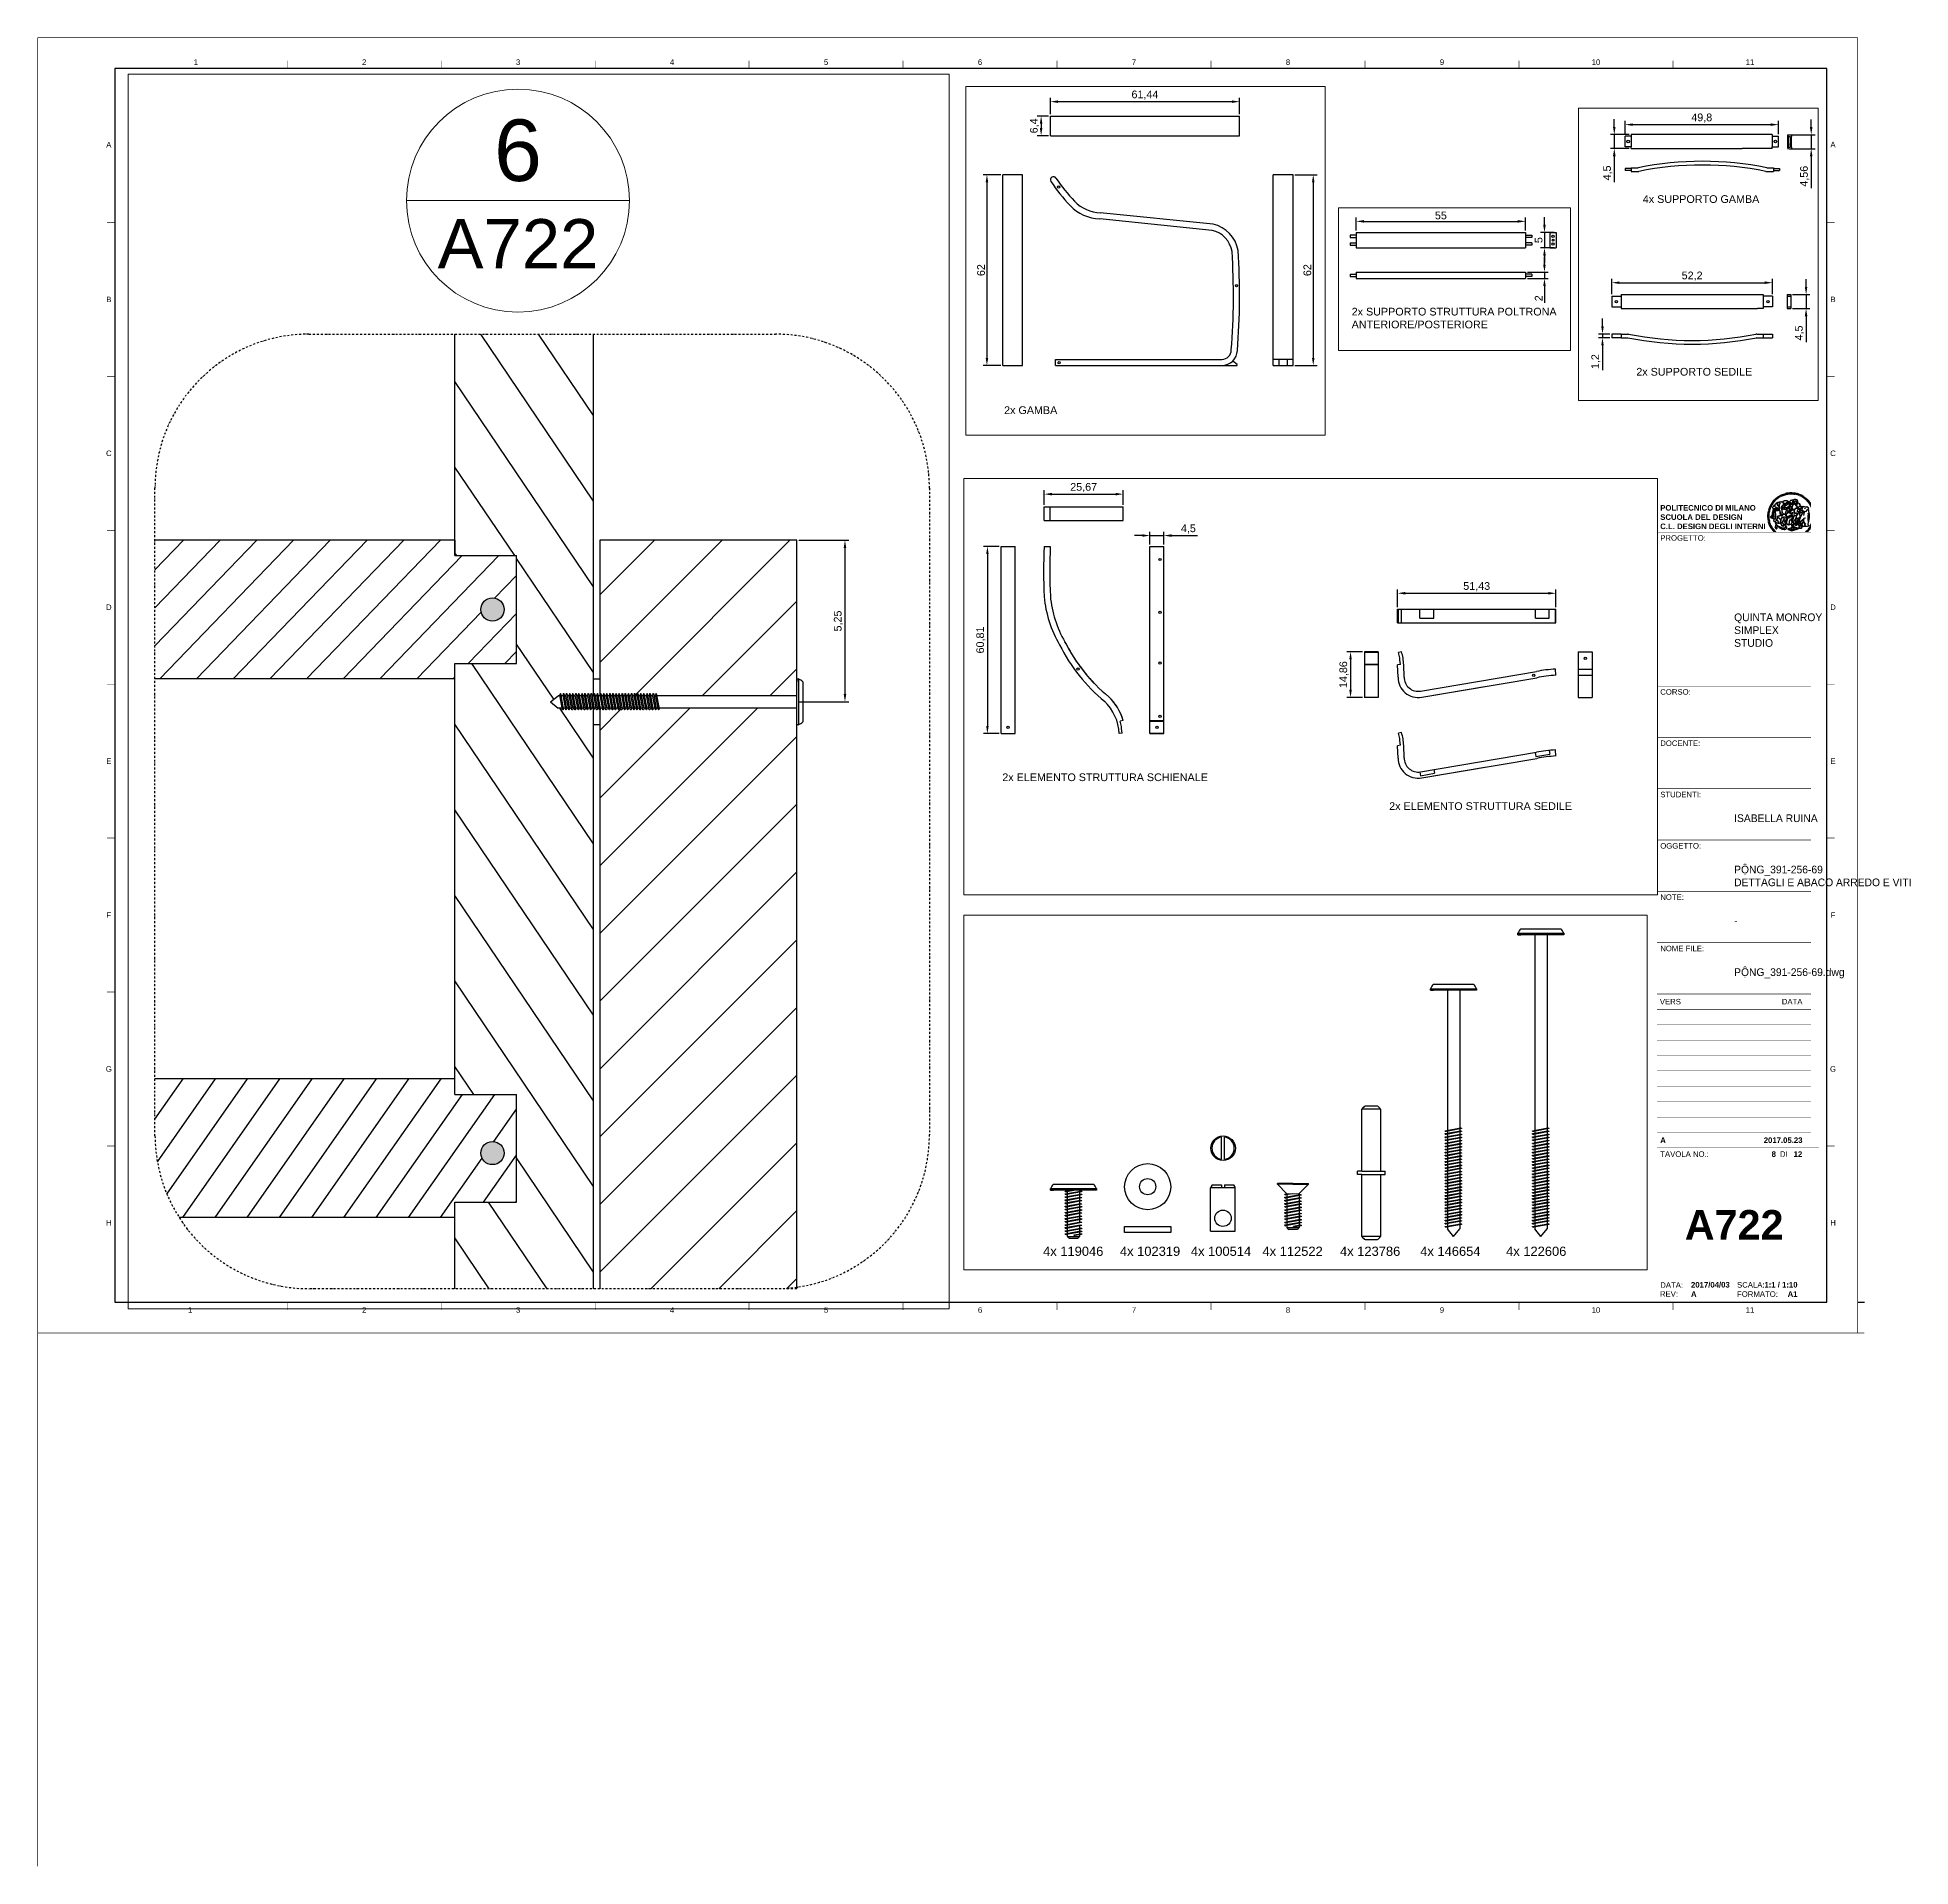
# Paper-space layout 'A722' of a CAD drawing. Header units: millimetres. Extents: x -1 to 607, y -175 to 419.
# The model-space entities are those that its viewports show. They can reach past a viewport. Long polylines and large blocks are cut down to what shows.
import ezdxf
from ezdxf.enums import TextEntityAlignment as Align

# ---------------------------------------------------------------- set-up
doc = ezdxf.new("R2018")
doc.units = ezdxf.units.MM
doc.set_wipeout_variables(frame=1)
doc.linetypes.add('TRATTOPUNTO', pattern=[25.4, 12.7, -6.35, 0, -6.35])
doc.layers.get('0').update_dxf_attribs({"color": 70})
doc.layers.add('A-ANNO-SYMB', color=202, linetype='Continuous', lineweight=18)
for name, color, linetype in [('CONTORNO SEZIONI', 26, 'Continuous'), ('G-ANNO-TEXT', 3, 'Continuous'), ('G-ANNO-TTLB', 3, 'Continuous'), ('LINEE SEZIONATE', 5, 'Continuous'), ('SBAGLIATO CONTORNO SEZIONI', 3, 'Continuous'), ('SIMBOLI', 201, 'Continuous'), ('VITI', 3, 'Continuous'), ('VITIGIUSTO', 61, 'Continuous')]:
    doc.layers.add(name, color=color, linetype=linetype)
doc.layers.add('G-ANNO-NPLT', color=210, linetype='Continuous', plot=False)
doc.layers.add('riquadri', color=159, linetype='Continuous', plot=False)
doc.styles.add('ARIAL', font='arial.ttf')
doc.styles.add('ARIAL-BOLD', font='')
doc.styles.get("Standard").update_dxf_attribs({"font": 'arial.ttf'})
doc.styles.get('ARIAL-BOLD').set_extended_font_data('Arial', bold=True)
doc.dimstyles.new('ISO-25', dxfattribs={"dimtxt": 2.5, "dimasz": 2.5, "dimexe": 1.25, "dimexo": 0.625, "dimtad": 1, "dimtxsty": 'Standard', "dimcen": 2.5, "dimadec": 0, "dimazin": 0, "dimtfac": 1, "dimtmove": 0, "dimatfit": 3, "dimfxl": 1, "dimarcsym": 0})

# ---------------------------------------------------------------- blocks, each defined once
blk = doc.blocks.new('logoPolimi')
for p, q in [((-1.41, 1.91), (-1.28, 1.74)), ((-1.32, 1.97), (-1.2, 1.8)), ((-1.22, 2.03), (-1.11, 1.85)), ((-1.13, 2.09), (-1.03, 1.9)), ((-1.03, 2.14), (-0.94, 1.95)), ((-0.93, 2.18), (-0.84, 1.99)), ((-0.83, 2.22), (-0.75, 2.03)), ((-0.72, 2.26), (-0.66, 2.06)), ((-0.61, 2.29), (-0.56, 2.09)), ((-0.51, 2.32), (-0.46, 2.11)), ((-0.4, 2.34), (-0.36, 2.13)), ((-0.29, 2.35), (-0.26, 2.14)), ((-0.18, 2.36), (-0.16, 2.15)), ((-0.07, 2.37), (-0.06, 2.16)), ((0.04, 2.37), (0.04, 2.16)), ((0.15, 2.36), (0.14, 2.16)), ((0.26, 2.36), (0.24, 2.15)), ((0.37, 2.34), (0.34, 2.13)), ((0.48, 2.32), (0.44, 2.12)), ((0.59, 2.3), (0.54, 2.09)), ((0.69, 2.27), (0.63, 2.07)), ((0.8, 2.23), (0.73, 2.03)), ((0.9, 2.19), (0.82, 2)), ((1, 2.15), (0.91, 1.96)), ((1.1, 2.1), (1, 1.91)), ((1.2, 2.04), (1.09, 1.86)), ((1.29, 1.99), (1.18, 1.81)), ((1.38, 1.92), (1.26, 1.75)), ((-2.37, 0.12), (-2.16, 0.11)), ((-2.37, 0.01), (-2.16, 0.01)), ((-2.36, 0.23), (-2.15, 0.21)), ((-2.35, 0.34), (-2.14, 0.31)), ((-2.33, 0.45), (-2.12, 0.41)), ((-2.3, 0.55), (-2.1, 0.51)), ((-2.28, 0.66), (-2.07, 0.6)), ((-2.24, 0.77), (-2.04, 0.7)), ((-2.2, 0.87), (-2.01, 0.79)), ((-2.16, 0.97), (-1.97, 0.89)), ((-2.11, 1.07), (-1.93, 0.98)), ((-2.06, 1.17), (-1.88, 1.07)), ((-2.01, 1.26), (-1.83, 1.15)), ((-1.94, 1.36), (-1.77, 1.24)), ((-1.88, 1.45), (-1.71, 1.32)), ((-1.84, 0.03), (-1.82, 0.35)), ((-1.81, 1.53), (-1.65, 1.4)), ((-1.74, 1.61), (-1.58, 1.47)), ((-1.73, 0.59), (-1.73, 0.59)), ((-1.73, 0.59), (-1.73, 0.59)), ((-1.66, 1.69), (-1.51, 1.54)), ((-1.65, 0.57), (-1.65, 0.57)), ((-1.59, 1.12), (-1.59, 1.12)), ((-1.58, 1.77), (-1.44, 1.61)), ((-1.51, 0.55), (-1.51, 0.55)), ((-1.51, 0.55), (-1.51, 0.55)), ((-1.49, 1.84), (-1.36, 1.68)), ((-1.31, 0.79), (-1.21, 0.75)), ((-1.21, 0.75), (-1.31, 0.79)), ((-1.21, 0.75), (-1.31, 0.79)), ((-1.21, 0.75), (-1.21, 0.75)), ((-1.21, 0.75), (-1.21, 0.75)), ((-1.19, 0.76), (-1.19, 0.76)), ((-1.19, 0.76), (-1.19, 0.76)), ((-1.17, 0.99), (-1.18, 0.99)), ((-1.18, 0.99), (-1.17, 0.99)), ((-1.16, 0.57), (-1.16, 0.57)), ((-1.16, 0.57), (-1.16, 0.57)), ((-1.1, 0.01), (-0.99, 0.06)), ((-0.99, 0.06), (-1.1, 0.01)), ((-0.99, 0.06), (-1.1, 0.01)), ((-0.99, 0.06), (-0.99, 0.06)), ((-0.99, 0.06), (-0.99, 0.06)), ((-0.97, 0.79), (-0.98, 0.79)), ((-0.89, 0.84), (-0.97, 0.79)), ((-0.97, 0.79), (-0.89, 0.84)), ((-0.96, 1.41), (-0.96, 1.41)), ((-0.96, 1.41), (-0.96, 1.41)), ((-0.89, 0.84), (-0.82, 0.87)), ((-0.82, 0.87), (-0.89, 0.84)), ((-0.89, 0.84), (-0.82, 0.87)), ((-0.88, 0.83), (-0.89, 0.84)), ((-0.85, 1.39), (-0.85, 1.39)), ((-0.85, 1.39), (-0.85, 1.39)), ((-0.84, 0.14), (-0.84, 0.14)), ((-0.77, 1.08), (-0.78, 1.08)), ((-0.78, 1.08), (-0.77, 1.08)), ((-0.61, 1.12), (-0.77, 1.08)), ((-0.77, 1.08), (-0.61, 1.12)), ((-0.77, 1.08), (-0.61, 1.12)), ((-0.75, 1.3), (-0.76, 1.29)), ((-0.76, 1.29), (-0.75, 1.3)), ((-0.65, 0.99), (-0.7, 0.96)), ((-0.69, 0.18), (-0.68, 0.18)), ((-0.66, 0.93), (-0.66, 0.93)), ((-0.66, 0.93), (-0.64, 0.93)), ((-0.66, 0.93), (-0.66, 0.93)), ((-0.66, 0.93), (-0.66, 0.93)), ((-0.63, 1.01), (-0.63, 1.01)), ((-0.63, 1.01), (-0.62, 1.01)), ((-0.63, 0.66), (-0.63, 0.66)), ((-0.6, 1.12), (-0.61, 1.12)), ((-0.61, 1.12), (-0.6, 1.12)), ((-0.61, 1.12), (-0.6, 1.12)), ((-0.61, 0.86), (-0.57, 0.85)), ((-0.57, 0.85), (-0.61, 0.86)), ((-0.61, 0.86), (-0.57, 0.85)), ((-0.53, 1.08), (-0.6, 1.12)), ((-0.6, 1.12), (-0.6, 1.11)), ((-0.6, 1.12), (-0.53, 1.08)), ((-0.57, 0.8), (-0.59, 0.8)), ((-0.57, 0.85), (-0.53, 0.84)), ((-0.57, 0.85), (-0.57, 0.85)), ((-0.57, 0.85), (-0.57, 0.85)), ((-0.57, 0.85), (-0.53, 0.84)), ((-0.56, 0.29), (-0.49, 0.48)), ((-0.56, 0.14), (-0.56, 0.29)), ((-0.5, 0.11), (-0.56, 0.14)), ((-0.53, 0.84), (-0.51, 0.84)), ((-0.53, 0.84), (-0.51, 0.84)), ((-0.53, 0.84), (-0.53, 0.84)), ((-0.51, 0.11), (-0.51, 0.11)), ((-0.51, 0.11), (-0.51, 0.11)), ((-0.34, 0.33), (-0.5, 0.11)), ((-0.49, 0.48), (-0.41, 0.55)), ((-0.42, 0.8), (-0.47, 0.79)), ((-0.42, 0.8), (-0.47, 0.79)), ((-0.47, 0.79), (-0.45, 0.76)), ((-0.47, 0.79), (-0.45, 0.76)), ((-0.45, 1.14), (-0.42, 1.11)), ((-0.42, 1.26), (-0.36, 1.22)), ((-0.41, 0.55), (-0.34, 0.49)), ((-0.4, 1.37), (-0.38, 1.38)), ((-0.39, 1.37), (-0.4, 1.37)), ((-0.35, 1.33), (-0.4, 1.37)), ((-0.39, 1.24), (-0.4, 1.23)), ((-0.38, 1.14), (-0.38, 1.14)), ((-0.34, 0.49), (-0.09, 0.48)), ((-0.16, 0.32), (-0.34, 0.33)), ((-0.14, 0.32), (-0.31, 0.34)), ((-0.28, 1.3), (-0.29, 1.3)), ((-0.28, 1.3), (-0.28, 1.3)), ((-0.16, 1.24), (-0.16, 1.25)), ((-0.16, 1.25), (-0.16, 1.25)), ((-0.16, 0.49), (-0.14, 0.64)), ((-0.06, 0.27), (-0.16, 0.32)), ((-0.1, 0.88), (-0.09, 0.87)), ((-0.08, 1.37), (-0.08, 1.38)), ((-0.08, 1.23), (-0.05, 1.21)), ((-0.05, 1.21), (-0.08, 1.23)), ((-0.08, 1.23), (-0.05, 1.21)), ((-0.03, 0.26), (-0.06, 0.27)), ((-0.05, 1.21), (-0.04, 1.21)), ((-0.04, 1.21), (-0.05, 1.21)), ((-0.04, 1.21), (-0.04, 1.21)), ((-0.04, 1.21), (-0.04, 1.21)), ((-0.04, 0.48), (-0.03, 0.26)), ((0.03, 1.15), (0.03, 1.15)), ((0.03, 0.66), (0.03, 0.67)), ((0.07, 0.58), (0.07, 0.57)), ((0.1, 1.18), (0.1, 1.18)), ((0.1, 0.84), (0.1, 0.84)), ((0.13, 1.32), (0.17, 1.19)), ((0.14, 0.71), (0.34, 0.65)), ((0.31, 0.56), (0.17, 0.63)), ((0.27, 1.61), (0.27, 1.61)), ((0.27, 1.61), (0.27, 1.61)), ((0.27, 1.61), (0.27, 1.61)), ((0.29, 1.29), (0.29, 1.29)), ((0.29, 1.29), (0.29, 1.29)), ((0.29, 1.29), (0.29, 1.29)), ((0.29, 1.29), (0.29, 1.29)), ((0.33, 0.49), (0.34, 0.49)), ((0.33, 0.03), (0.35, 0.03)), ((0.33, 0.03), (0.35, 0.03)), ((0.34, 0.65), (0.34, 0.64)), ((0.35, 0.03), (0.57, 0.06)), ((0.35, 0.03), (0.57, 0.06)), ((0.35, 0.03), (0.35, 0.03)), ((0.35, 0.03), (0.35, 0.03)), ((0.38, 1.36), (0.37, 1.35)), ((0.38, 0.34), (0.37, 0.34)), ((0.38, 0.34), (0.38, 0.34)), ((0.43, 0.67), (0.39, 0.64)), ((0.49, 1.05), (0.51, 1.13)), ((0.51, 1.13), (0.49, 1.05)), ((0.49, 1.05), (0.51, 1.13)), ((0.51, 1.31), (0.5, 1.29)), ((0.51, 1.13), (0.52, 1.23)), ((0.52, 1.23), (0.51, 1.23)), ((0.51, 1.23), (0.52, 1.23)), ((0.52, 1.23), (0.51, 1.13)), ((0.51, 1.13), (0.52, 1.23)), ((0.52, 1.24), (0.6, 1.37)), ((0.52, 1.23), (0.6, 1.36)), ((0.6, 1.36), (0.52, 1.23)), ((0.52, 1.23), (0.52, 1.23)), ((0.52, 1.23), (0.52, 1.24)), ((0.52, 1.23), (0.52, 1.23)), ((0.55, 1.07), (0.53, 1.06)), ((0.53, 1.04), (0.53, 1.06)), ((0.53, 1.05), (0.53, 1.04)), ((0.54, 0.3), (0.63, 0.32)), ((0.54, -0.08), (0.61, 0.06)), ((0.61, 0.06), (0.54, -0.08)), ((0.54, -0.08), (0.61, 0.06)), ((0.56, 0.19), (0.59, 0.21)), ((0.57, 1.07), (0.57, 1.07)), ((0.57, 1.07), (0.57, 1.07)), ((0.57, 1.07), (0.57, 1.07)), ((0.57, 1.07), (0.57, 1.07)), ((0.57, 1.07), (0.57, 1.07)), ((0.57, 1.07), (0.57, 1.07)), ((0.57, 1.07), (0.57, 1.07)), ((0.58, 0.3), (0.59, 0.29)), ((0.59, 0.78), (0.59, 0.79)), ((0.59, 0.79), (0.59, 0.79)), ((0.59, 0.79), (0.59, 0.79)), ((0.59, 0.79), (0.59, 0.78)), ((0.61, 0.06), (0.6, 0.07)), ((0.6, 0.07), (0.61, 0.06)), ((0.61, 0.06), (0.61, 0.07)), ((0.62, 0.21), (0.65, 0.22)), ((0.64, 1.37), (0.65, 1.37)), ((0.69, 0.86), (0.68, 0.86)), ((0.68, 0.86), (0.69, 0.86)), ((0.68, 0.76), (0.68, 0.76)), ((0.76, 0.26), (0.76, 0.26)), ((0.82, 0.35), (0.84, 0.36)), ((0.82, 0.35), (0.82, 0.35)), ((0.84, 0.36), (0.84, 0.37)), ((0.85, 0.34), (1.05, 0.35)), ((0.93, 1.05), (0.93, 1.05)), ((0.93, 1.05), (0.93, 1.05)), ((0.93, 1.05), (0.93, 1.04)), ((0.93, 1.05), (0.93, 1.05)), ((0.97, 0.66), (0.96, 0.66)), ((1.01, 0.97), (0.98, 0.96)), ((1.17, 0.96), (1.17, 0.95)), ((1.17, 0.95), (1.17, 0.95)), ((1.34, 0.37), (1.26, 0.04)), ((1.27, 0.37), (1.27, 0.38)), ((1.28, 0.95), (1.28, 0.95)), ((1.47, 1.86), (1.34, 1.69)), ((1.37, 0.73), (1.46, 0.81)), ((1.41, 0.4), (1.41, 0.41)), ((1.56, 1.79), (1.42, 1.63)), ((1.64, 1.71), (1.49, 1.56)), ((1.49, 0.9), (1.57, 0.92)), ((1.72, 1.63), (1.56, 1.49)), ((1.67, 0.6), (1.57, 0.53)), ((1.79, 1.55), (1.63, 1.41)), ((1.86, 1.47), (1.7, 1.34)), ((1.93, 1.38), (1.76, 1.26)), ((1.99, 1.29), (1.81, 1.17)), ((2.05, 1.19), (1.87, 1.09)), ((2.1, 1.1), (1.92, 1)), ((2.15, 1), (1.96, 0.91)), ((2.19, 0.9), (2, 0.82)), ((2.23, 0.79), (2.04, 0.72)), ((2.27, 0.69), (2.07, 0.63)), ((2.3, 0.58), (2.09, 0.53)), ((2.32, 0.47), (2.12, 0.43)), ((2.34, 0.37), (2.13, 0.33)), ((2.36, 0.26), (2.15, 0.23)), ((2.37, 0.15), (2.16, 0.13)), ((2.37, 0.04), (2.16, 0.03)), ((-2.37, -0.1), (-2.16, -0.09)), ((-2.36, -0.21), (-2.15, -0.19)), ((-2.35, -0.32), (-2.14, -0.29)), ((-2.33, -0.43), (-2.12, -0.39)), ((-2.31, -0.54), (-2.1, -0.49)), ((-2.28, -0.65), (-2.08, -0.59)), ((-2.25, -0.75), (-2.05, -0.69)), ((-2.21, -0.86), (-2.02, -0.78)), ((-2.17, -0.96), (-1.98, -0.87)), ((-2.12, -1.06), (-1.93, -0.96)), ((-2.07, -1.16), (-1.89, -1.05)), ((-2.04, -0.15), (-1.97, -0.2)), ((-2.01, -1.25), (-1.84, -1.14)), ((-1.95, -1.34), (-1.78, -1.22)), ((-1.89, -1.43), (-1.72, -1.31)), ((-1.82, -1.52), (-1.66, -1.38)), ((-1.75, -1.6), (-1.59, -1.46)), ((-1.67, -1.68), (-1.52, -1.53)), ((-1.58, -0.12), (-1.6, -0.18)), ((-1.6, -0.18), (-1.58, -0.28)), ((-1.57, -0.54), (-1.59, -0.54)), ((-1.59, -0.54), (-1.59, -0.54)), ((-1.59, -1.76), (-1.45, -1.6)), ((-1.56, -0.32), (-1.56, -0.31)), ((-1.56, -0.31), (-1.56, -0.31)), ((-1.53, -0.65), (-1.53, -0.65)), ((-1.53, -0.65), (-1.53, -0.65)), ((-1.51, -1.83), (-1.37, -1.67)), ((-1.48, -0.86), (-1.48, -0.85)), ((-1.42, -0.37), (-1.42, -0.37)), ((-1.42, -1.9), (-1.29, -1.73)), ((-1.38, -0.46), (-1.38, -0.46)), ((-1.33, -1.96), (-1.21, -1.79)), ((-1.31, -0.24), (-1.31, -0.23)), ((-1.31, -0.23), (-1.31, -0.24)), ((-1.24, -2.02), (-1.13, -1.84)), ((-1.23, -0.19), (-1.23, -0.19)), ((-1.23, -0.19), (-1.23, -0.19)), ((-1.23, -0.19), (-1.23, -0.19)), ((-1.23, -0.19), (-1.23, -0.19)), ((-1.01, -0.39), (-1.02, -0.39)), ((-1.02, -0.39), (-1.01, -0.39)), ((-1.02, -0.7), (-1.02, -0.7)), ((-1.02, -0.7), (-1.02, -0.7)), ((-1.02, -0.7), (-1.02, -0.7)), ((-0.79, -0.51), (-0.83, -0.58)), ((-0.83, -0.58), (-0.79, -0.51)), ((-0.83, -0.58), (-0.79, -0.51)), ((-0.78, -1.05), (-0.83, -0.94)), ((-0.83, -0.94), (-0.78, -1.05)), ((-0.83, -0.94), (-0.83, -0.94)), ((-0.83, -0.94), (-0.78, -1.05)), ((-0.82, -1.23), (-0.82, -1.23)), ((-0.82, -1.23), (-0.77, -1.23)), ((-0.77, -1.23), (-0.82, -1.23)), ((-0.82, -1.23), (-0.82, -1.23)), ((-0.77, -1.23), (-0.82, -1.23)), ((-0.75, -0.96), (-0.8, -0.89)), ((-0.8, -0.89), (-0.79, -0.92)), ((-0.79, -0.92), (-0.8, -0.89)), ((-0.8, -0.89), (-0.75, -0.96)), ((-0.79, -0.92), (-0.8, -0.89)), ((-0.8, -0.89), (-0.8, -0.89)), ((-0.8, -0.89), (-0.75, -0.96)), ((-0.79, -0.92), (-0.78, -0.95)), ((-0.78, -0.95), (-0.79, -0.92)), ((-0.78, -0.95), (-0.79, -0.92)), ((-0.77, -0.49), (-0.78, -0.48)), ((-0.78, -0.48), (-0.77, -0.49)), ((-0.78, -0.95), (-0.76, -1)), ((-0.76, -1), (-0.78, -0.95)), ((-0.76, -1), (-0.78, -0.95)), ((-0.71, -0.89), (-0.75, -0.87)), ((-0.75, -0.87), (-0.71, -0.89)), ((-0.75, -0.87), (-0.71, -0.89)), ((-0.72, -1.01), (-0.75, -0.96)), ((-0.75, -0.96), (-0.72, -1.01)), ((-0.75, -0.96), (-0.72, -1.01)), ((-0.64, -0.93), (-0.71, -0.89)), ((-0.71, -0.89), (-0.64, -0.93)), ((-0.71, -0.89), (-0.64, -0.93)), ((-0.66, -0.53), (-0.66, -0.53)), ((-0.66, -0.53), (-0.66, -0.53)), ((-0.66, -0.53), (-0.66, -0.53)), ((-0.39, -0.81), (-0.51, -0.69)), ((-0.51, -1.04), (-0.5, -1.04)), ((-0.48, -0.42), (-0.48, -0.42)), ((-0.48, -0.42), (-0.48, -0.42)), ((-0.48, -0.42), (-0.48, -0.42)), ((-0.41, -0.51), (-0.41, -0.51)), ((-0.38, -0.05), (-0.39, -0.12)), ((-0.39, -0.12), (-0.37, -0.1)), ((-0.35, -0.14), (-0.37, -0.08)), ((-0.37, -0.09), (-0.37, -0.09)), ((-0.33, -0.12), (-0.35, -0.14)), ((-0.32, -0.14), (-0.35, -0.14)), ((-0.35, -0.18), (-0.34, -0.22)), ((-0.34, -0.08), (-0.29, -0.16)), ((-0.34, -0.22), (-0.34, -0.22)), ((-0.27, -0.17), (-0.32, -0.14)), ((-0.25, -0.91), (-0.26, -0.9)), ((-0.26, -1.29), (0.1, -1.2)), ((0.1, -1.2), (-0.26, -1.29)), ((0.08, -1.4), (-0.26, -1.29)), ((-0.26, -1.29), (0.08, -1.4)), ((-0.26, -1.38), (-0.26, -1.29)), ((-0.26, -1.29), (-0.26, -1.29)), ((-0.26, -1.29), (-0.26, -1.38)), ((-0.26, -1.29), (0.08, -1.4)), ((-0.26, -1.29), (-0.26, -1.29)), ((0.08, -1.49), (-0.26, -1.38)), ((-0.26, -1.38), (0.09, -1.49)), ((-0.14, -0.15), (-0.16, -0.13)), ((-0.11, -0.04), (-0.12, -0.05)), ((-0.04, -0.41), (-0.01, -0.44)), ((-0.01, -0.44), (-0.04, -0.41)), ((-0.04, -0.41), (-0.01, -0.44)), ((0.07, -0.84), (0.07, -0.84)), ((0.07, -0.84), (0.07, -0.84)), ((0.1, -1.2), (0.08, -1.32)), ((0.08, -1.32), (0.13, -1.2)), ((0.08, -1.4), (0.72, -1.22)), ((0.72, -1.22), (0.08, -1.4)), ((0.08, -1.4), (0.72, -1.22)), ((0.72, -1.31), (0.08, -1.49)), ((0.08, -1.44), (0.08, -1.4)), ((0.08, -1.4), (0.08, -1.44)), ((0.08, -1.4), (0.08, -1.49)), ((0.08, -1.49), (0.08, -1.44)), ((0.08, -1.44), (0.08, -1.44)), ((0.08, -1.44), (0.08, -1.45)), ((0.08, -1.45), (0.08, -1.46)), ((0.08, -1.46), (0.08, -1.49)), ((0.1, -1.01), (0.09, -0.86)), ((0.1, -1.01), (0.09, -0.86)), ((0.09, -1.49), (0.72, -1.31)), ((0.1, -1.2), (0.12, -1.04)), ((0.12, -1.04), (0.1, -1.2)), ((0.13, -1.2), (0.1, -1.2)), ((0.1, -1.2), (0.13, -1.2)), ((0.13, -1.2), (0.1, -1.2)), ((0.1, -1.2), (0.1, -1.2)), ((0.11, -0.44), (0.11, -0.44)), ((0.11, -0.44), (0.11, -0.44)), ((0.12, -0.21), (0.12, -0.21)), ((0.12, -0.21), (0.12, -0.21)), ((0.12, -0.21), (0.12, -0.21)), ((0.12, -0.21), (0.12, -0.21)), ((0.12, -0.21), (0.12, -0.21)), ((0.12, -0.21), (0.12, -0.21)), ((0.12, -0.21), (0.12, -0.21)), ((0.12, -0.21), (0.12, -0.21)), ((0.12, -0.21), (0.12, -0.21)), ((0.12, -0.21), (0.12, -0.21)), ((0.12, -0.21), (0.12, -0.21)), ((0.12, -0.21), (0.12, -0.21)), ((0.12, -0.21), (0.12, -0.21)), ((0.12, -0.56), (0.14, -0.53)), ((0.14, -0.53), (0.12, -0.56)), ((0.12, -0.56), (0.14, -0.53)), ((0.12, -1.04), (0.12, -1.04)), ((0.12, -1.04), (0.12, -1.04)), ((0.12, -1.04), (0.12, -1.04)), ((0.21, -0.99), (0.13, -1.2)), ((0.13, -1.2), (0.21, -0.99)), ((0.36, -1.14), (0.13, -1.2)), ((0.13, -1.2), (0.26, -1.17)), ((0.14, -0.53), (0.16, -0.49)), ((0.16, -0.49), (0.14, -0.53)), ((0.14, -0.53), (0.16, -0.49)), ((0.16, -0.49), (0.16, -0.49)), ((0.16, -0.49), (0.16, -0.49)), ((0.28, -1.19), (0.21, -0.99)), ((0.21, -0.99), (0.31, -1.27)), ((0.24, -0.17), (0.24, -0.16)), ((0.24, -0.16), (0.24, -0.17)), ((0.25, -0.84), (0.25, -0.88)), ((0.25, -0.88), (0.25, -0.84)), ((0.25, -0.88), (0.25, -0.84)), ((0.25, -0.88), (0.29, -1.17)), ((0.26, -0.88), (0.25, -0.88)), ((0.31, -1.27), (0.25, -0.88)), ((0.26, -1.17), (0.28, -1.16)), ((0.28, -1.16), (0.36, -1.14)), ((0.29, -1.17), (0.28, -1.19)), ((0.36, -1.14), (0.72, -1.22)), ((0.72, -1.22), (0.36, -1.14)), ((0.49, -0.31), (0.49, -0.31)), ((0.49, -0.31), (0.49, -0.31)), ((0.5, -0.27), (0.5, -0.27)), ((0.51, -0.27), (0.51, -0.27)), ((0.72, -0.81), (0.75, -0.89)), ((0.72, -1.22), (0.72, -1.31)), ((0.72, -1.31), (0.72, -1.22)), ((0.74, -0.23), (0.74, -0.23)), ((0.74, -0.23), (0.75, -0.24)), ((0.75, -0.23), (0.75, -0.23)), ((0.86, -0.25), (0.82, -0.34)), ((0.87, -0.22), (0.86, -0.23)), ((0.87, -0.22), (0.86, -0.25)), ((0.96, -0.58), (0.96, -0.57)), ((1.05, -1.05), (1.04, -1.05)), ((1.19, -2.05), (1.08, -1.87)), ((1.28, -2), (1.17, -1.82)), ((1.37, -1.93), (1.25, -1.76)), ((1.31, -0.27), (1.3, -0.26)), ((1.3, -0.26), (1.3, -0.26)), ((1.3, -0.26), (1.3, -0.26)), ((1.3, -0.26), (1.31, -0.27)), ((1.3, -0.26), (1.3, -0.26)), ((1.46, -1.87), (1.33, -1.7)), ((1.54, -1.8), (1.41, -1.64)), ((1.63, -1.72), (1.48, -1.57)), ((1.71, -1.65), (1.55, -1.5)), ((1.78, -1.57), (1.62, -1.43)), ((1.85, -1.48), (1.69, -1.35)), ((1.92, -1.39), (1.75, -1.27)), ((1.98, -1.3), (1.81, -1.19)), ((2.04, -1.21), (1.86, -1.1)), ((2.09, -1.11), (1.91, -1.01)), ((2.14, -1.01), (1.95, -0.92)), ((2.19, -0.91), (1.99, -0.83)), ((2.23, -0.81), (2.03, -0.74)), ((2.26, -0.7), (2.06, -0.64)), ((2.29, -0.6), (2.09, -0.55)), ((2.32, -0.49), (2.11, -0.45)), ((2.34, -0.38), (2.13, -0.35)), ((2.35, -0.27), (2.15, -0.25)), ((2.37, -0.08), (2.16, -0.07)), ((2.36, -0.16), (2.16, -0.15)), ((-1.14, -2.08), (-1.04, -1.89)), ((-1.04, -2.13), (-0.95, -1.94)), ((-0.94, -2.18), (-0.86, -1.98)), ((-0.84, -2.22), (-0.77, -2.02)), ((-0.74, -2.25), (-0.67, -2.05)), ((-0.63, -2.29), (-0.57, -2.08)), ((-0.52, -2.31), (-0.48, -2.11)), ((-0.42, -2.33), (-0.38, -2.13)), ((-0.31, -2.35), (-0.28, -2.14)), ((-0.2, -2.36), (-0.18, -2.15)), ((-0.09, -2.37), (-0.08, -2.16)), ((0.03, -2.37), (0.02, -2.16)), ((0.14, -2.37), (0.12, -2.16)), ((0.25, -2.36), (0.22, -2.15)), ((0.35, -2.34), (0.32, -2.14)), ((0.46, -2.32), (0.42, -2.12)), ((0.57, -2.3), (0.52, -2.1)), ((0.68, -2.27), (0.62, -2.07)), ((0.78, -2.24), (0.71, -2.04)), ((0.89, -2.2), (0.81, -2)), ((0.99, -2.15), (0.9, -1.96)), ((1.09, -2.11), (0.99, -1.92))]:
    blk.add_line(p, q)
for points in [[(-1.9, 0.12), (-1.94, 0.02), (-2.05, -0.09), (-2.05, -0.09)], [(-1.86, 0.38), (-1.86, 0.38), (-1.87, 0.19), (-1.9, 0.12)], [(-1.76, 0.6), (-1.76, 0.6), (-1.84, 0.57), (-1.86, 0.38)], [(-1.86, -0.04), (-1.84, 0.02), (-1.84, 0.03), (-1.84, 0.03)], [(-1.82, 0.78), (-1.83, 0.8), (-1.85, 0.86), (-1.83, 0.88)], [(-1.82, 0.78), (-1.83, 0.8), (-1.85, 0.86), (-1.83, 0.88)], [(-1.83, 0.88), (-1.81, 0.9), (-1.76, 0.96), (-1.76, 0.96)], [(-1.83, 0.88), (-1.81, 0.9), (-1.76, 0.96), (-1.76, 0.96)], [(-1.76, 0.6), (-1.83, 0.7), (-1.78, 0.74), (-1.78, 0.74)], [(-1.78, 0.74), (-1.79, 0.74), (-1.83, 0.7), (-1.76, 0.6)], [(-1.78, 0.74), (-1.8, 0.76), (-1.81, 0.78), (-1.82, 0.78)], [(-1.78, 0.74), (-1.8, 0.76), (-1.81, 0.78), (-1.82, 0.78)], [(-1.82, 0.35), (-1.81, 0.5), (-1.73, 0.59), (-1.73, 0.59)], [(-1.82, -0.19), (-1.73, -0.07), (-1.75, 0.14), (-1.75, 0.3)], [(-1.75, 0.33), (-1.75, 0.17), (-1.73, -0.05), (-1.8, -0.17)], [(-1.78, 0.74), (-1.75, 0.72), (-1.72, 0.69), (-1.68, 0.7)], [(-1.68, 0.7), (-1.72, 0.69), (-1.75, 0.72), (-1.78, 0.74)], [(-1.68, 0.7), (-1.72, 0.69), (-1.75, 0.72), (-1.78, 0.74)], [(-1.78, 0.74), (-1.78, 0.74), (-1.78, 0.74), (-1.78, 0.74)], [(-1.76, 0.96), (-1.68, 1.1), (-1.59, 1.12), (-1.59, 1.12)], [(-1.76, 0.96), (-1.68, 1.1), (-1.6, 1.12), (-1.6, 1.12)], [(-1.73, 0.59), (-1.74, 0.59), (-1.75, 0.6), (-1.76, 0.6)], [(-1.73, 0.59), (-1.74, 0.59), (-1.75, 0.6), (-1.76, 0.6)], [(-1.75, 0.3), (-1.76, 0.47), (-1.65, 0.57), (-1.65, 0.57)], [(-1.65, 0.57), (-1.65, 0.57), (-1.76, 0.5), (-1.75, 0.33)], [(-1.65, 0.57), (-1.68, 0.58), (-1.7, 0.58), (-1.73, 0.59)], [(-1.65, 0.57), (-1.68, 0.58), (-1.7, 0.58), (-1.73, 0.59)], [(-1.5, 0.71), (-1.53, 0.74), (-1.61, 0.71), (-1.68, 0.7)], [(-1.68, 0.7), (-1.61, 0.71), (-1.53, 0.73), (-1.5, 0.71)], [(-1.5, 0.71), (-1.53, 0.73), (-1.61, 0.71), (-1.68, 0.7)], [(-1.51, 0.55), (-1.56, 0.56), (-1.61, 0.56), (-1.65, 0.57)], [(-1.65, 0.57), (-1.61, 0.56), (-1.56, 0.56), (-1.51, 0.55)], [(-1.51, 0.55), (-1.56, 0.56), (-1.61, 0.56), (-1.65, 0.57)], [(-1.59, 1.12), (-1.6, 1.06), (-1.61, 0.99), (-1.61, 0.97)], [(-1.61, 0.97), (-1.61, 0.99), (-1.6, 1.06), (-1.59, 1.12)], [(-1.61, 0.97), (-1.61, 0.99), (-1.6, 1.06), (-1.59, 1.12)], [(-1.61, 0.97), (-1.61, 0.95), (-1.56, 0.88), (-1.54, 0.87)], [(-1.54, 0.87), (-1.56, 0.88), (-1.61, 0.95), (-1.61, 0.97)], [(-1.54, 0.87), (-1.56, 0.88), (-1.61, 0.96), (-1.61, 0.97)], [(-1.59, 1.12), (-1.59, 1.13), (-1.59, 1.15), (-1.58, 1.16)], [(-1.59, 1.12), (-1.59, 1.13), (-1.59, 1.15), (-1.58, 1.16)], [(-1.58, 1.16), (-1.57, 1.21), (-1.52, 1.23), (-1.49, 1.25)], [(-1.58, 1.16), (-1.57, 1.21), (-1.52, 1.23), (-1.49, 1.25)], [(-1.58, 0.36), (-1.58, 0.48), (-1.51, 0.55), (-1.51, 0.55)], [(-1.51, 0.55), (-1.51, 0.55), (-1.58, 0.48), (-1.58, 0.36)], [(-1.51, 0.55), (-1.51, 0.55), (-1.58, 0.48), (-1.58, 0.36)], [(-1.55, 0.04), (-1.55, 0.08), (-1.58, 0.25), (-1.58, 0.36)], [(-1.58, 0.36), (-1.58, 0.25), (-1.55, 0.08), (-1.55, 0.04)], [(-1.58, 0.36), (-1.58, 0.25), (-1.55, 0.08), (-1.55, 0.04)], [(-1.58, -0.12), (-1.57, -0.06), (-1.55, 0.02), (-1.55, 0.04)], [(-1.55, 0.04), (-1.55, 0.02), (-1.57, -0.06), (-1.58, -0.12)], [(-1.55, 0.04), (-1.55, 0.02), (-1.56, -0.04), (-1.57, -0.1)], [(-1.54, 0.87), (-1.52, 0.85), (-1.47, 0.83), (-1.44, 0.83)], [(-1.44, 0.83), (-1.47, 0.83), (-1.52, 0.85), (-1.54, 0.87)], [(-1.45, 0.83), (-1.47, 0.83), (-1.52, 0.85), (-1.54, 0.87)], [(-1.51, 0.55), (-1.33, 0.54), (-1.16, 0.57), (-1.16, 0.57)], [(-1.16, 0.57), (-1.16, 0.57), (-1.33, 0.54), (-1.51, 0.55)], [(-1.16, 0.57), (-1.16, 0.57), (-1.33, 0.54), (-1.51, 0.55)], [(-1.5, 0.71), (-1.46, 0.68), (-1.4, 0.62), (-1.33, 0.66)], [(-1.33, 0.66), (-1.4, 0.62), (-1.46, 0.68), (-1.5, 0.71)], [(-1.33, 0.66), (-1.4, 0.62), (-1.46, 0.68), (-1.5, 0.71)], [(-1.49, 1.25), (-1.46, 1.26), (-1.42, 1.33), (-1.39, 1.36)], [(-1.49, 1.25), (-1.46, 1.27), (-1.43, 1.34), (-1.39, 1.36)], [(-1.31, 0.79), (-1.33, 0.79), (-1.42, 0.83), (-1.45, 0.83)], [(-1.44, 0.83), (-1.42, 0.83), (-1.33, 0.79), (-1.31, 0.79)], [(-1.31, 0.79), (-1.33, 0.79), (-1.42, 0.83), (-1.44, 0.83)], [(-1.35, 1.1), (-1.4, 1.17), (-1.36, 1.23), (-1.29, 1.31)], [(-1.29, 1.31), (-1.36, 1.23), (-1.4, 1.17), (-1.35, 1.1)], [(-1.35, 1.1), (-1.4, 1.17), (-1.36, 1.23), (-1.29, 1.31)], [(-1.39, 1.36), (-1.35, 1.38), (-1.26, 1.4), (-1.19, 1.41)], [(-1.39, 1.36), (-1.35, 1.38), (-1.26, 1.4), (-1.19, 1.41)], [(-1.18, 0.99), (-1.24, 0.97), (-1.3, 1.03), (-1.35, 1.1)], [(-1.35, 1.1), (-1.3, 1.03), (-1.24, 0.97), (-1.18, 0.99)], [(-1.18, 1), (-1.24, 0.97), (-1.3, 1.03), (-1.35, 1.1)], [(-1.33, 0.66), (-1.28, 0.7), (-1.23, 0.73), (-1.21, 0.75)], [(-1.21, 0.75), (-1.23, 0.73), (-1.28, 0.7), (-1.33, 0.66)], [(-1.21, 0.75), (-1.23, 0.73), (-1.28, 0.7), (-1.33, 0.66)], [(-1.29, 1.31), (-1.22, 1.39), (-1.01, 1.41), (-0.96, 1.41)], [(-0.96, 1.41), (-1.01, 1.41), (-1.22, 1.39), (-1.29, 1.31)], [(-1.29, 1.31), (-1.22, 1.39), (-1.01, 1.41), (-0.96, 1.41)], [(-1.24, -0.02), (-1.21, -0.01), (-1.1, 0.01), (-1.1, 0.01)], [(-1.1, 0.01), (-1.1, 0.01), (-1.21, -0.01), (-1.24, -0.02)], [(-1.1, 0.01), (-1.1, 0.01), (-1.21, -0.01), (-1.24, -0.02)], [(-1.21, 0.75), (-1.2, 0.75), (-1.19, 0.76), (-1.19, 0.76)], [(-1.19, 0.76), (-1.19, 0.76), (-1.2, 0.75), (-1.21, 0.75)], [(-1.19, 0.76), (-1.19, 0.76), (-1.2, 0.76), (-1.21, 0.75)], [(-1.19, 1.41), (-1.11, 1.43), (-0.97, 1.41), (-0.97, 1.41)], [(-1.19, 1.41), (-1.12, 1.43), (-0.98, 1.41), (-0.98, 1.41)], [(-1.19, 0.76), (-1.19, 0.77), (-1.18, 0.78), (-1.18, 0.79)], [(-1.18, 0.79), (-1.18, 0.78), (-1.19, 0.77), (-1.19, 0.76)], [(-1.19, 0.76), (-1.19, 0.77), (-1.19, 0.78), (-1.18, 0.79)], [(-1.18, 0.68), (-1.18, 0.68), (-1.19, 0.71), (-1.19, 0.76)], [(-1.19, 0.76), (-1.19, 0.71), (-1.18, 0.68), (-1.18, 0.68)], [(-1.18, 0.68), (-1.18, 0.68), (-1.19, 0.71), (-1.19, 0.76)], [(-1.18, 0.97), (-1.18, 0.97), (-1.18, 0.98), (-1.17, 0.99)], [(-1.17, 0.99), (-1.18, 0.98), (-1.18, 0.97), (-1.18, 0.97)], [(-1.18, 0.97), (-1.18, 0.97), (-1.18, 0.98), (-1.17, 0.99)], [(-1.18, 0.79), (-1.17, 0.86), (-1.18, 0.95), (-1.18, 0.97)], [(-1.18, 0.97), (-1.18, 0.95), (-1.17, 0.86), (-1.18, 0.79)], [(-1.18, 0.79), (-1.17, 0.86), (-1.18, 0.95), (-1.18, 0.97)], [(-1.16, 0.57), (-1.17, 0.6), (-1.18, 0.64), (-1.18, 0.68)], [(-1.18, 0.68), (-1.18, 0.64), (-1.17, 0.6), (-1.16, 0.57)], [(-1.16, 0.57), (-1.17, 0.6), (-1.18, 0.64), (-1.18, 0.68)], [(-1.17, 0.99), (-1.17, 1.03), (-1.16, 1.09), (-1.14, 1.13)], [(-1.09, 0.42), (-1.1, 0.44), (-1.14, 0.48), (-1.16, 0.57)], [(-1.16, 0.57), (-1.14, 0.48), (-1.1, 0.44), (-1.09, 0.42)], [(-1.09, 0.42), (-1.1, 0.44), (-1.14, 0.48), (-1.16, 0.57)], [(-1.14, 1.13), (-1.12, 1.18), (-1.05, 1.31), (-1.05, 1.31)], [(-1.12, 0.46), (-1.12, 0.46), (-1.13, 0.38), (-1.11, 0.26)], [(-1.11, 0.26), (-1.08, 0.14), (-1.05, 0.03), (-1.05, 0.03)], [(-1.02, 0.32), (-1.02, 0.32), (-1.08, 0.4), (-1.09, 0.42)], [(-1.09, 0.42), (-1.08, 0.4), (-1.02, 0.32), (-1.02, 0.32)], [(-1.02, 0.32), (-1.02, 0.32), (-1.08, 0.4), (-1.09, 0.42)], [(-0.98, 0.2), (-0.98, 0.21), (-1.02, 0.32), (-1.02, 0.32)], [(-1.02, 0.32), (-1.02, 0.32), (-0.98, 0.21), (-0.98, 0.2)], [(-0.98, 0.2), (-0.98, 0.21), (-1.02, 0.32), (-1.02, 0.32)], [(-1.01, 0.12), (-1, 0.16), (-0.98, 0.19), (-0.98, 0.2)], [(-0.98, 0.2), (-0.98, 0.19), (-1, 0.16), (-1.01, 0.12)], [(-1.01, 0.12), (-1, 0.16), (-0.98, 0.19), (-0.98, 0.2)], [(-0.99, 0.06), (-1, 0.07), (-1.01, 0.1), (-1.01, 0.12)], [(-1.01, 0.12), (-1.01, 0.1), (-1, 0.07), (-0.99, 0.06)], [(-0.99, 0.06), (-1, 0.07), (-1.01, 0.1), (-1.01, 0.12)], [(-0.99, 0.06), (-0.99, 0.06), (-0.99, 0.06), (-0.98, 0.05)], [(-0.98, 0.05), (-0.99, 0.06), (-0.99, 0.06), (-0.99, 0.06)], [(-0.99, 0.05), (-0.99, 0.06), (-0.99, 0.06), (-0.99, 0.06)], [(-0.95, 0.02), (-0.96, 0.03), (-0.97, 0.04), (-0.99, 0.05)], [(-0.98, 1.41), (-0.98, 1.41), (-0.97, 1.41), (-0.96, 1.41)], [(-0.98, 0.81), (-0.94, 0.85), (-0.92, 0.93), (-0.91, 0.97)], [(-0.91, 0.97), (-0.92, 0.93), (-0.94, 0.85), (-0.98, 0.81)], [(-0.91, 0.97), (-0.92, 0.93), (-0.94, 0.85), (-0.98, 0.81)], [(-0.98, 0.79), (-0.98, 0.81), (-0.98, 0.81), (-0.98, 0.81)], [(-0.98, 0.81), (-0.98, 0.81), (-0.98, 0.81), (-0.98, 0.79)], [(-0.98, 0.81), (-0.98, 0.81), (-0.98, 0.81), (-0.98, 0.79)], [(-0.98, 0.79), (-0.98, 0.79), (-0.98, 0.78), (-0.97, 0.77)], [(-0.98, 0.79), (-0.98, 0.79), (-0.98, 0.78), (-0.97, 0.77)], [(-0.98, 0.05), (-0.97, 0.04), (-0.96, 0.03), (-0.95, 0.02)], [(-0.95, 0.02), (-0.96, 0.03), (-0.97, 0.04), (-0.98, 0.05)], [(-0.97, 1.41), (-0.97, 1.41), (-0.97, 1.41), (-0.96, 1.41)], [(-0.97, 0.77), (-0.96, 0.74), (-0.91, 0.64), (-0.91, 0.57)], [(-0.97, 0.77), (-0.96, 0.74), (-0.91, 0.64), (-0.91, 0.57)], [(-0.96, 1.41), (-0.94, 1.41), (-0.9, 1.41), (-0.85, 1.39)], [(-0.96, 1.41), (-0.94, 1.41), (-0.9, 1.41), (-0.85, 1.39)], [(-0.95, 0.02), (-0.94, 0.01), (-0.92, 0.01), (-0.9, 0.01)], [(-0.9, 0.01), (-0.92, 0.01), (-0.94, 0.01), (-0.95, 0.02)], [(-0.91, 0.01), (-0.92, 0.01), (-0.94, 0.01), (-0.95, 0.02)], [(-0.91, 0.97), (-0.89, 1), (-0.87, 1.01), (-0.84, 1.02)], [(-0.84, 1.02), (-0.87, 1.01), (-0.89, 1), (-0.91, 0.97)], [(-0.84, 1.02), (-0.87, 1.01), (-0.89, 1.01), (-0.91, 0.97)], [(-0.91, 0.57), (-0.91, 0.5), (-0.9, 0.43), (-0.88, 0.37)], [(-0.91, 0.57), (-0.91, 0.5), (-0.9, 0.43), (-0.88, 0.37)], [(-0.87, 0.03), (-0.87, 0.03), (-0.89, 0.01), (-0.91, 0.01)], [(-0.9, 0.01), (-0.89, 0.01), (-0.87, 0.03), (-0.87, 0.03)], [(-0.87, 0.03), (-0.87, 0.03), (-0.89, 0.01), (-0.9, 0.01)], [(-0.88, 0.84), (-0.88, 0.84), (-0.89, 0.79), (-0.88, 0.77)], [(-0.88, 0.77), (-0.89, 0.79), (-0.88, 0.83), (-0.88, 0.83)], [(-0.74, 0.66), (-0.85, 0.67), (-0.88, 0.77), (-0.88, 0.77)], [(-0.88, 0.77), (-0.88, 0.77), (-0.85, 0.67), (-0.74, 0.66)], [(-0.88, 0.37), (-0.86, 0.32), (-0.83, 0.25), (-0.82, 0.25)], [(-0.88, 0.37), (-0.86, 0.32), (-0.83, 0.25), (-0.82, 0.25)], [(-0.87, 0.03), (-0.86, 0.03), (-0.86, 0.05), (-0.86, 0.06)], [(-0.86, 0.06), (-0.86, 0.05), (-0.86, 0.03), (-0.87, 0.03)], [(-0.86, 0.06), (-0.86, 0.05), (-0.86, 0.03), (-0.87, 0.03)], [(-0.85, 1.39), (-0.86, 1.42), (-0.8, 1.45), (-0.8, 1.46)], [(-0.85, 1.39), (-0.86, 1.42), (-0.83, 1.44), (-0.82, 1.45)], [(-0.86, 0.06), (-0.86, 0.07), (-0.86, 0.1), (-0.85, 0.11)], [(-0.85, 0.11), (-0.86, 0.1), (-0.86, 0.07), (-0.86, 0.06)], [(-0.85, 0.11), (-0.86, 0.1), (-0.86, 0.07), (-0.86, 0.06)], [(-0.81, 1.36), (-0.83, 1.37), (-0.84, 1.38), (-0.85, 1.39)], [(-0.85, 1.39), (-0.84, 1.38), (-0.83, 1.37), (-0.81, 1.36)], [(-0.85, 1.39), (-0.84, 1.38), (-0.83, 1.37), (-0.81, 1.36)], [(-0.85, 0.11), (-0.85, 0.12), (-0.84, 0.14), (-0.84, 0.14)], [(-0.84, 0.14), (-0.84, 0.14), (-0.85, 0.12), (-0.85, 0.11)], [(-0.84, 0.14), (-0.84, 0.14), (-0.85, 0.12), (-0.85, 0.11)], [(-0.84, 1.02), (-0.83, 1.03), (-0.81, 1.05), (-0.78, 1.08)], [(-0.78, 1.08), (-0.81, 1.05), (-0.83, 1.03), (-0.84, 1.02)], [(-0.78, 1.08), (-0.81, 1.05), (-0.83, 1.03), (-0.84, 1.02)], [(-0.84, 0.14), (-0.83, 0.15), (-0.81, 0.16), (-0.81, 0.16)], [(-0.81, 0.16), (-0.81, 0.16), (-0.83, 0.15), (-0.84, 0.14)], [(-0.81, 0.16), (-0.81, 0.16), (-0.84, 0.15), (-0.84, 0.14)], [(-0.84, 0.15), (-0.84, 0.15), (-0.84, 0.15), (-0.84, 0.14)], [(-0.84, 0.14), (-0.84, 0.14), (-0.84, 0.14), (-0.84, 0.14)], [(-0.84, 0.14), (-0.84, 0.14), (-0.84, 0.14), (-0.84, 0.14)], [(-0.84, 0.14), (-0.84, 0.14), (-0.84, 0.14), (-0.84, 0.14)], [(-0.82, 1.45), (-0.82, 1.45), (-0.8, 1.45), (-0.8, 1.45)], [(-0.82, 0.87), (-0.82, 0.87), (-0.72, 0.91), (-0.66, 0.93)], [(-0.66, 0.93), (-0.72, 0.91), (-0.82, 0.87), (-0.82, 0.87)], [(-0.82, 0.87), (-0.82, 0.87), (-0.72, 0.91), (-0.66, 0.93)], [(-0.82, 0.25), (-0.8, 0.25), (-0.77, 0.24), (-0.77, 0.23)], [(-0.82, 0.25), (-0.8, 0.25), (-0.78, 0.24), (-0.77, 0.23)], [(-0.76, 1.29), (-0.77, 1.32), (-0.79, 1.34), (-0.81, 1.36)], [(-0.81, 1.36), (-0.79, 1.34), (-0.77, 1.32), (-0.76, 1.29)], [(-0.81, 1.36), (-0.79, 1.34), (-0.77, 1.32), (-0.76, 1.3)], [(-0.81, 0.16), (-0.8, 0.17), (-0.8, 0.17), (-0.79, 0.18)], [(-0.79, 0.18), (-0.8, 0.17), (-0.8, 0.17), (-0.81, 0.16)], [(-0.79, 0.18), (-0.8, 0.17), (-0.8, 0.17), (-0.81, 0.16)], [(-0.8, 1.46), (-0.8, 1.49), (-0.69, 1.51), (-0.69, 1.51)], [(-0.8, 1.46), (-0.8, 1.49), (-0.75, 1.49), (-0.75, 1.49)], [(-0.8, 1.45), (-0.8, 1.45), (-0.8, 1.46), (-0.8, 1.46)], [(-0.79, 0.18), (-0.78, 0.18), (-0.77, 0.16), (-0.77, 0.16)], [(-0.77, 0.16), (-0.77, 0.16), (-0.78, 0.18), (-0.79, 0.18)], [(-0.77, 0.16), (-0.77, 0.16), (-0.78, 0.18), (-0.79, 0.18)], [(-0.78, 1.08), (-0.77, 1.1), (-0.76, 1.13), (-0.75, 1.16)], [(-0.75, 1.16), (-0.76, 1.13), (-0.77, 1.1), (-0.78, 1.08)], [(-0.75, 1.16), (-0.76, 1.13), (-0.77, 1.1), (-0.78, 1.08)], [(-0.77, 0.23), (-0.76, 0.22), (-0.72, 0.2), (-0.71, 0.2)], [(-0.77, 0.23), (-0.76, 0.22), (-0.72, 0.2), (-0.71, 0.2)], [(-0.77, 0.16), (-0.77, 0.16), (-0.74, 0.16), (-0.7, 0.17)], [(-0.7, 0.17), (-0.74, 0.16), (-0.77, 0.16), (-0.77, 0.16)], [(-0.7, 0.17), (-0.74, 0.16), (-0.77, 0.16), (-0.77, 0.16)], [(-0.76, 1.3), (-0.74, 1.25), (-0.73, 1.2), (-0.75, 1.16)], [(-0.75, 1.16), (-0.73, 1.2), (-0.74, 1.25), (-0.76, 1.29)], [(-0.76, 1.29), (-0.74, 1.25), (-0.73, 1.2), (-0.75, 1.16)], [(-0.75, 1.49), (-0.75, 1.52), (-0.69, 1.51), (-0.69, 1.51)], [(-0.7, 1.26), (-0.7, 1.28), (-0.73, 1.28), (-0.75, 1.3)], [(-0.75, 1.3), (-0.73, 1.28), (-0.7, 1.28), (-0.7, 1.26)], [(-0.71, 1.24), (-0.72, 1.25), (-0.73, 1.27), (-0.75, 1.28)], [(-0.63, 0.66), (-0.63, 0.66), (-0.73, 0.66), (-0.74, 0.66)], [(-0.74, 0.66), (-0.73, 0.66), (-0.63, 0.66), (-0.63, 0.66)], [(-0.65, 1.23), (-0.67, 1.24), (-0.71, 1.23), (-0.71, 1.24)], [(-0.71, 0.2), (-0.7, 0.2), (-0.69, 0.19), (-0.69, 0.18)], [(-0.71, 0.2), (-0.7, 0.2), (-0.69, 0.19), (-0.69, 0.18)], [(-0.65, 1.23), (-0.67, 1.24), (-0.7, 1.25), (-0.7, 1.26)], [(-0.7, 1.26), (-0.7, 1.25), (-0.67, 1.24), (-0.65, 1.23)], [(-0.7, 0.17), (-0.69, 0.17), (-0.68, 0.18), (-0.69, 0.18)], [(-0.69, 0.18), (-0.68, 0.18), (-0.69, 0.17), (-0.7, 0.17)], [(-0.69, 0.18), (-0.68, 0.18), (-0.69, 0.17), (-0.7, 0.17)], [(-0.69, 1.51), (-0.69, 1.59), (-0.51, 1.55), (-0.51, 1.55)], [(-0.69, 1.51), (-0.66, 1.55), (-0.66, 1.55), (-0.66, 1.55)], [(-0.66, 0.67), (-0.69, 0.69), (-0.68, 0.72), (-0.68, 0.76)], [(-0.68, 0.76), (-0.68, 0.72), (-0.69, 0.69), (-0.66, 0.67)], [(-0.66, 0.68), (-0.69, 0.69), (-0.68, 0.72), (-0.68, 0.76)], [(-0.68, 0.76), (-0.68, 0.79), (-0.67, 0.82), (-0.66, 0.83)], [(-0.66, 0.83), (-0.67, 0.82), (-0.68, 0.79), (-0.68, 0.76)], [(-0.68, 0.76), (-0.68, 0.79), (-0.67, 0.82), (-0.66, 0.83)], [(-0.68, 0.18), (-0.68, 0.18), (-0.56, 0.15), (-0.51, 0.11)], [(-0.68, 0.18), (-0.68, 0.18), (-0.56, 0.15), (-0.51, 0.11)], [(-0.66, 1.55), (-0.63, 1.57), (-0.51, 1.55), (-0.51, 1.55)], [(-0.62, 0.95), (-0.63, 0.95), (-0.64, 0.94), (-0.66, 0.93)], [(-0.66, 0.93), (-0.64, 0.94), (-0.63, 0.95), (-0.62, 0.95)], [(-0.66, 0.83), (-0.65, 0.85), (-0.61, 0.86), (-0.61, 0.86)], [(-0.61, 0.86), (-0.61, 0.86), (-0.65, 0.84), (-0.66, 0.83)], [(-0.66, 0.83), (-0.65, 0.84), (-0.61, 0.86), (-0.61, 0.86)], [(-0.63, 0.66), (-0.64, 0.67), (-0.65, 0.67), (-0.66, 0.68)], [(-0.63, 0.66), (-0.64, 0.67), (-0.65, 0.67), (-0.66, 0.67)], [(-0.66, 0.67), (-0.65, 0.67), (-0.64, 0.67), (-0.63, 0.66)], [(-0.59, 1.24), (-0.6, 1.23), (-0.63, 1.22), (-0.65, 1.23)], [(-0.65, 1.23), (-0.63, 1.22), (-0.6, 1.23), (-0.59, 1.24)], [(-0.56, 1.24), (-0.56, 1.24), (-0.63, 1.22), (-0.65, 1.23)], [(-0.63, 1.01), (-0.63, 1.01), (-0.64, 1), (-0.65, 0.99)], [(-0.64, 0.93), (-0.64, 0.93), (-0.58, 0.88), (-0.57, 0.85)], [(-0.64, 0.93), (-0.64, 0.93), (-0.58, 0.88), (-0.57, 0.85)], [(-0.6, 1.11), (-0.6, 1.11), (-0.59, 1.05), (-0.63, 1.01)], [(-0.6, 1.11), (-0.6, 1.11), (-0.59, 1.05), (-0.63, 1.01)], [(-0.5, 0.65), (-0.55, 0.61), (-0.6, 0.64), (-0.63, 0.66)], [(-0.5, 0.65), (-0.55, 0.61), (-0.6, 0.64), (-0.63, 0.66)], [(-0.62, 1.01), (-0.62, 1.01), (-0.62, 0.97), (-0.62, 0.95)], [(-0.62, 0.95), (-0.62, 0.97), (-0.62, 1.01), (-0.62, 1.01)], [(-0.56, 1.24), (-0.56, 1.24), (-0.57, 1.25), (-0.59, 1.24)], [(-0.59, 1.24), (-0.57, 1.25), (-0.56, 1.24), (-0.56, 1.24)], [(-0.41, 0.55), (-0.41, 0.55), (-0.59, 0.44), (-0.56, 0.15)], [(-0.52, 0.81), (-0.53, 0.8), (-0.56, 0.79), (-0.57, 0.8)], [(-0.57, 0.01), (-0.57, 0.01), (-0.38, -0.06), (-0.35, -0.15)], [(-0.49, 1.27), (-0.5, 1.26), (-0.53, 1.24), (-0.56, 1.24)], [(-0.52, 1.26), (-0.53, 1.26), (-0.54, 1.22), (-0.56, 1.24)], [(-0.56, 1.24), (-0.54, 1.22), (-0.53, 1.26), (-0.52, 1.26)], [(-0.47, 1.06), (-0.49, 1.06), (-0.53, 1.08), (-0.53, 1.08)], [(-0.53, 1.08), (-0.53, 1.08), (-0.49, 1.06), (-0.47, 1.06)], [(-0.53, 0.84), (-0.53, 0.84), (-0.52, 0.81), (-0.52, 0.81)], [(-0.49, 1.27), (-0.5, 1.26), (-0.51, 1.26), (-0.52, 1.26)], [(-0.52, 1.26), (-0.51, 1.26), (-0.5, 1.26), (-0.49, 1.27)], [(-0.51, 0.12), (-0.51, 0.12), (-0.52, 0.19), (-0.49, 0.21)], [(-0.51, 0.19), (-0.51, 0.18), (-0.52, 0.15), (-0.51, 0.14)], [(-0.51, 1.55), (-0.43, 1.57), (-0.43, 1.53), (-0.43, 1.53)], [(-0.51, 1.55), (-0.43, 1.57), (-0.35, 1.51), (-0.35, 1.51)], [(-0.51, 0.84), (-0.51, 0.84), (-0.46, 0.83), (-0.45, 0.83)], [(-0.51, 0.84), (-0.51, 0.84), (-0.46, 0.83), (-0.45, 0.83)], [(-0.42, 0.27), (-0.43, 0.27), (-0.5, 0.2), (-0.51, 0.19)], [(-0.51, 0.14), (-0.51, 0.13), (-0.47, 0.05), (-0.47, 0.04)], [(-0.51, 0.11), (-0.51, 0.11), (-0.51, 0.11), (-0.51, 0.11)], [(-0.51, 0.11), (-0.51, 0.11), (-0.47, 0.1), (-0.46, 0.04)], [(-0.51, 0.11), (-0.51, 0.11), (-0.51, 0.11), (-0.51, 0.11)], [(-0.51, 0.11), (-0.5, 0.11), (-0.5, 0.1), (-0.49, 0.1)], [(-0.47, 0.71), (-0.46, 0.66), (-0.5, 0.65), (-0.5, 0.65)], [(-0.47, 0.71), (-0.46, 0.66), (-0.5, 0.65), (-0.5, 0.65)], [(-0.44, 1.3), (-0.45, 1.3), (-0.47, 1.28), (-0.49, 1.27)], [(-0.49, 1.27), (-0.47, 1.28), (-0.45, 1.3), (-0.44, 1.3)], [(-0.44, 1.3), (-0.45, 1.3), (-0.47, 1.28), (-0.49, 1.27)], [(-0.49, 0.21), (-0.48, 0.21), (-0.47, 0.22), (-0.47, 0.23)], [(-0.49, 0.21), (-0.49, 0.21), (-0.49, 0.21), (-0.49, 0.21)], [(-0.37, -0.09), (-0.37, -0.07), (-0.49, 0.1), (-0.49, 0.1)], [(-0.46, 1.08), (-0.46, 1.07), (-0.46, 1.06), (-0.47, 1.06)], [(-0.47, 1.06), (-0.46, 1.06), (-0.46, 1.07), (-0.46, 1.08)], [(-0.45, 0.76), (-0.44, 0.74), (-0.47, 0.71), (-0.47, 0.71)], [(-0.45, 0.76), (-0.44, 0.74), (-0.47, 0.71), (-0.47, 0.71)], [(-0.47, 0.23), (-0.46, 0.24), (-0.44, 0.27), (-0.42, 0.27)], [(-0.47, 0.04), (-0.47, 0.03), (-0.44, 0.02), (-0.44, 0.01)], [(-0.44, 1.1), (-0.45, 1.1), (-0.46, 1.08), (-0.46, 1.08)], [(-0.46, 1.08), (-0.46, 1.09), (-0.45, 1.1), (-0.44, 1.1)], [(-0.46, 0.04), (-0.46, 0.03), (-0.45, 0.03), (-0.44, 0.02)], [(-0.45, 0.83), (-0.44, 0.83), (-0.39, 0.82), (-0.39, 0.82)], [(-0.45, 0.83), (-0.44, 0.83), (-0.39, 0.82), (-0.39, 0.82)], [(-0.36, 0.68), (-0.36, 0.66), (-0.45, 0.58), (-0.41, 0.55)], [(-0.41, 0.55), (-0.45, 0.58), (-0.4, 0.62), (-0.39, 0.62)], [(-0.41, 1.32), (-0.42, 1.3), (-0.43, 1.3), (-0.44, 1.3)], [(-0.44, 1.3), (-0.43, 1.3), (-0.42, 1.3), (-0.41, 1.32)], [(-0.41, 1.32), (-0.42, 1.3), (-0.43, 1.3), (-0.44, 1.3)], [(-0.42, 1.11), (-0.42, 1.11), (-0.44, 1.1), (-0.44, 1.1)], [(-0.44, 1.1), (-0.44, 1.1), (-0.42, 1.11), (-0.42, 1.11)], [(-0.44, 0.02), (-0.43, 0.01), (-0.44, 0.01), (-0.43, 0)], [(-0.44, 0.01), (-0.43, 0), (-0.43, -0.02), (-0.38, -0.05)], [(-0.43, 1.53), (-0.37, 1.53), (-0.35, 1.5), (-0.35, 1.5)], [(-0.4, 1.12), (-0.4, 1.11), (-0.42, 1.11), (-0.42, 1.11)], [(-0.42, 1.11), (-0.42, 1.11), (-0.4, 1.11), (-0.4, 1.12)], [(-0.39, 0.82), (-0.39, 0.81), (-0.42, 0.8), (-0.42, 0.8)], [(-0.39, 0.82), (-0.39, 0.81), (-0.42, 0.8), (-0.42, 0.8)], [(-0.35, 0.32), (-0.36, 0.31), (-0.41, 0.28), (-0.42, 0.27)], [(-0.42, 0.27), (-0.41, 0.27), (-0.39, 0.28), (-0.38, 0.3)], [(-0.4, 1.37), (-0.4, 1.37), (-0.39, 1.33), (-0.41, 1.32)], [(-0.41, 1.32), (-0.39, 1.33), (-0.4, 1.37), (-0.4, 1.37)], [(-0.4, 1.37), (-0.4, 1.37), (-0.39, 1.33), (-0.41, 1.32)], [(-0.34, 0.49), (-0.35, 0.51), (-0.36, 0.52), (-0.41, 0.55)], [(-0.41, 0.55), (-0.36, 0.52), (-0.35, 0.51), (-0.34, 0.49)], [(-0.38, 1.14), (-0.38, 1.14), (-0.39, 1.12), (-0.4, 1.12)], [(-0.4, 1.12), (-0.39, 1.12), (-0.38, 1.14), (-0.38, 1.14)], [(-0.37, 1.36), (-0.38, 1.36), (-0.38, 1.35), (-0.39, 1.37)], [(-0.39, 0.63), (-0.39, 0.64), (-0.38, 0.65), (-0.36, 0.67)], [(-0.39, 0.62), (-0.38, 0.63), (-0.39, 0.63), (-0.39, 0.63)], [(-0.38, 1.38), (-0.38, 1.38), (-0.38, 1.36), (-0.36, 1.36)], [(-0.38, 1.14), (-0.38, 1.14), (-0.35, 1.11), (-0.35, 1.15)], [(-0.35, 1.14), (-0.35, 1.11), (-0.38, 1.14), (-0.38, 1.14)], [(-0.38, 0.3), (-0.37, 0.31), (-0.34, 0.35), (-0.3, 0.34)], [(-0.35, 1.34), (-0.37, 1.35), (-0.37, 1.36), (-0.37, 1.36)], [(-0.36, 1.36), (-0.36, 1.36), (-0.37, 1.35), (-0.35, 1.34)], [(-0.36, 0.67), (-0.34, 0.68), (-0.35, 0.68), (-0.35, 0.73)], [(-0.35, 0.73), (-0.36, 0.68), (-0.35, 0.69), (-0.36, 0.68)], [(-0.35, 1.5), (-0.33, 1.52), (-0.31, 1.5), (-0.31, 1.5)], [(-0.35, 1.51), (-0.28, 1.52), (-0.25, 1.44), (-0.25, 1.44)], [(-0.28, 1.3), (-0.31, 1.32), (-0.34, 1.34), (-0.35, 1.34)], [(-0.35, 1.34), (-0.34, 1.34), (-0.31, 1.32), (-0.28, 1.3)], [(-0.28, 1.31), (-0.31, 1.32), (-0.31, 1.31), (-0.35, 1.33)], [(-0.3, 1.28), (-0.3, 1.26), (-0.34, 1.18), (-0.35, 1.14)], [(-0.35, 1.15), (-0.34, 1.18), (-0.3, 1.26), (-0.3, 1.28)], [(-0.3, 0.9), (-0.3, 0.9), (-0.34, 0.77), (-0.35, 0.73)], [(-0.35, 0.73), (-0.34, 0.78), (-0.32, 0.79), (-0.32, 0.79)], [(-0.31, 0.34), (-0.31, 0.34), (-0.34, 0.33), (-0.35, 0.32)], [(-0.25, 0.48), (-0.27, 0.49), (-0.33, 0.47), (-0.34, 0.49)], [(-0.34, 0.49), (-0.33, 0.47), (-0.21, 0.46), (-0.18, 0.47)], [(-0.32, 0.79), (-0.33, 0.84), (-0.31, 0.88), (-0.31, 0.88)], [(-0.31, 1.5), (-0.26, 1.48), (-0.25, 1.44), (-0.25, 1.44)], [(-0.31, 0.88), (-0.31, 0.91), (-0.26, 0.94), (-0.26, 0.94)], [(-0.29, 1.3), (-0.29, 1.3), (-0.29, 1.29), (-0.3, 1.28)], [(-0.3, 1.28), (-0.29, 1.29), (-0.29, 1.3), (-0.29, 1.3)], [(-0.3, 1.19), (-0.3, 1.2), (-0.26, 1.22), (-0.26, 1.22)], [(-0.3, 1.19), (-0.3, 1.2), (-0.26, 1.22), (-0.26, 1.22)], [(-0.25, 1.17), (-0.28, 1.17), (-0.29, 1.18), (-0.3, 1.19)], [(-0.25, 1.17), (-0.28, 1.17), (-0.29, 1.19), (-0.3, 1.19)], [(-0.26, 0.94), (-0.26, 0.94), (-0.29, 0.92), (-0.3, 0.9)], [(-0.3, 0.34), (-0.25, 0.33), (-0.15, 0.33), (-0.14, 0.32)], [(-0.25, 1.3), (-0.26, 1.3), (-0.27, 1.3), (-0.28, 1.31)], [(-0.25, 1.3), (-0.26, 1.3), (-0.27, 1.3), (-0.28, 1.3)], [(-0.26, 1.22), (-0.26, 1.22), (-0.22, 1.24), (-0.18, 1.24)], [(-0.26, 1.22), (-0.26, 1.22), (-0.22, 1.24), (-0.18, 1.24)], [(-0.26, 0.94), (-0.23, 1), (-0.18, 0.98), (-0.18, 0.98)], [(-0.18, 0.98), (-0.18, 0.98), (-0.23, 1), (-0.26, 0.94)], [(-0.25, 1.44), (-0.19, 1.42), (-0.22, 1.38), (-0.22, 1.38)], [(-0.25, 1.44), (-0.19, 1.42), (-0.21, 1.33), (-0.22, 1.33)], [(-0.22, 1.33), (-0.22, 1.32), (-0.22, 1.3), (-0.25, 1.3)], [(-0.22, 1.32), (-0.22, 1.32), (-0.22, 1.3), (-0.25, 1.3)], [(-0.22, 1.18), (-0.23, 1.17), (-0.23, 1.17), (-0.25, 1.17)], [(-0.22, 1.18), (-0.23, 1.17), (-0.23, 1.17), (-0.25, 1.17)], [(-0.18, 0.47), (-0.18, 0.47), (-0.23, 0.46), (-0.25, 0.48)], [(-0.22, 1.38), (-0.18, 1.35), (-0.21, 1.33), (-0.22, 1.32)], [(-0.21, 1.18), (-0.21, 1.19), (-0.22, 1.18), (-0.22, 1.18)], [(-0.21, 1.18), (-0.21, 1.18), (-0.22, 1.18), (-0.22, 1.18)], [(-0.22, 0.88), (-0.21, 0.91), (-0.19, 0.95), (-0.17, 0.96)], [(-0.17, 0.96), (-0.19, 0.95), (-0.21, 0.91), (-0.22, 0.88)], [(-0.22, 0.88), (-0.21, 0.91), (-0.19, 0.96), (-0.17, 0.96)], [(-0.19, 0.81), (-0.21, 0.83), (-0.22, 0.85), (-0.22, 0.88)], [(-0.22, 0.88), (-0.22, 0.85), (-0.21, 0.83), (-0.19, 0.81)], [(-0.19, 0.82), (-0.21, 0.83), (-0.22, 0.85), (-0.22, 0.88)], [(-0.13, 1.11), (-0.13, 1.11), (-0.2, 1.17), (-0.21, 1.18)], [(-0.13, 1.11), (-0.13, 1.11), (-0.2, 1.17), (-0.21, 1.18)], [(-0.16, 0), (-0.16, -0.01), (-0.17, -0.02), (-0.21, -0.04)], [(-0.17, 0.75), (-0.17, 0.77), (-0.18, 0.8), (-0.19, 0.82)], [(-0.17, 0.75), (-0.17, 0.77), (-0.18, 0.8), (-0.19, 0.81)], [(-0.19, 0.81), (-0.18, 0.8), (-0.17, 0.77), (-0.17, 0.75)], [(-0.19, -0.02), (-0.18, -0.02), (-0.16, -0.01), (-0.16, 0)], [(-0.18, 1.24), (-0.17, 1.24), (-0.17, 1.24), (-0.16, 1.25)], [(-0.18, 1.24), (-0.17, 1.24), (-0.17, 1.24), (-0.16, 1.24)], [(-0.18, 0.98), (-0.15, 0.99), (-0.13, 1), (-0.13, 1)], [(-0.13, 0.99), (-0.13, 0.99), (-0.15, 0.99), (-0.18, 0.98)], [(-0.18, 0.47), (-0.15, 0.48), (-0.14, 0.57), (-0.14, 0.57)], [(-0.15, 0.51), (-0.15, 0.49), (-0.18, 0.47), (-0.18, 0.47)], [(-0.17, 0.96), (-0.16, 0.96), (-0.13, 0.99), (-0.06, 0.97)], [(-0.06, 0.97), (-0.13, 0.99), (-0.16, 0.96), (-0.17, 0.96)], [(-0.17, 0.96), (-0.16, 0.97), (-0.13, 0.99), (-0.06, 0.97)], [(-0.15, 0.67), (-0.17, 0.7), (-0.17, 0.74), (-0.17, 0.75)], [(-0.17, 0.75), (-0.17, 0.74), (-0.17, 0.7), (-0.15, 0.67)], [(-0.15, 0.67), (-0.17, 0.7), (-0.17, 0.74), (-0.17, 0.75)], [(-0.17, -0.01), (-0.15, 0), (-0.08, 0.04), (-0.06, 0.05)], [(-0.16, 1.25), (-0.16, 1.25), (-0.16, 1.31), (-0.14, 1.33)], [(-0.16, 1.25), (-0.16, 1.25), (-0.16, 1.32), (-0.14, 1.33)], [(-0.16, 1.24), (-0.13, 1.25), (-0.11, 1.25), (-0.08, 1.23)], [(-0.08, 1.23), (-0.11, 1.25), (-0.13, 1.25), (-0.16, 1.24)], [(-0.16, 1.25), (-0.13, 1.25), (-0.11, 1.25), (-0.08, 1.23)], [(0.03, 0.66), (-0.09, 0.66), (-0.16, 0.69), (-0.16, 0.69)], [(-0.16, 0.49), (-0.16, 0.49), (0.03, 0.44), (0.07, 0.57)], [(0, 0.49), (-0.07, 0.47), (-0.16, 0.49), (-0.16, 0.49)], [(-0.16, 0), (-0.16, 0.01), (-0.14, 0.01), (-0.13, 0.01)], [(-0.13, 0.01), (-0.14, 0.01), (-0.16, 0.01), (-0.16, 0)], [(-0.14, 0.64), (-0.15, 0.65), (-0.15, 0.66), (-0.15, 0.67)], [(-0.15, 0.67), (-0.15, 0.66), (-0.15, 0.65), (-0.14, 0.64)], [(-0.14, 0.64), (-0.15, 0.65), (-0.15, 0.66), (-0.15, 0.67)], [(-0.14, 0.57), (-0.15, 0.56), (-0.15, 0.52), (-0.15, 0.51)], [(-0.14, 1.33), (-0.13, 1.34), (-0.1, 1.36), (-0.08, 1.37)], [(-0.14, 1.33), (-0.13, 1.34), (-0.1, 1.36), (-0.08, 1.37)], [(-0.14, 0.64), (-0.14, 0.61), (-0.13, 0.58), (-0.14, 0.57)], [(-0.14, 0.57), (-0.14, 0.59), (-0.14, 0.61), (-0.14, 0.64)], [(-0.06, 0.27), (-0.11, 0.27), (-0.14, 0.32), (-0.14, 0.32)], [(-0.14, 0.32), (-0.13, 0.31), (-0.07, 0.26), (-0.06, 0.26)], [(-0.04, 1.1), (-0.09, 1.08), (-0.13, 1.11), (-0.13, 1.11)], [(-0.04, 1.11), (-0.09, 1.08), (-0.13, 1.11), (-0.13, 1.11)], [(-0.06, 1.01), (-0.07, 1.01), (-0.13, 0.99), (-0.13, 0.99)], [(-0.13, 1), (-0.13, 1), (-0.11, 1), (-0.1, 1)], [(-0.13, 0.86), (-0.13, 0.86), (-0.1, 0.91), (-0.08, 0.89)], [(-0.13, 0.01), (-0.11, 0.02), (-0.07, 0.04), (-0.06, 0.05)], [(-0.06, 0.05), (-0.07, 0.04), (-0.11, 0.02), (-0.13, 0.01)], [(-0.08, 1.38), (-0.08, 1.38), (-0.12, 1.44), (-0.06, 1.51)], [(-0.08, 1.38), (-0.08, 1.38), (-0.12, 1.44), (-0.06, 1.51)], [(-0.1, 1), (-0.09, 1), (-0.06, 1.01), (-0.05, 1)], [(-0.09, 0.48), (-0.09, 0.48), (0, 0.47), (0.01, 0.49)], [(-0.05, 1.36), (-0.06, 1.37), (-0.07, 1.37), (-0.08, 1.37)], [(-0.08, 1.37), (-0.07, 1.37), (-0.06, 1.37), (-0.05, 1.36)], [(-0.08, 1.37), (-0.07, 1.37), (-0.06, 1.37), (-0.05, 1.36)], [(-0.06, 1.51), (0, 1.58), (0.02, 1.59), (0.04, 1.59)], [(-0.06, 1.51), (0, 1.58), (0.02, 1.59), (0.04, 1.59)], [(-0.05, 1.23), (-0.05, 1.23), (-0.06, 1.24), (-0.05, 1.25)], [(-0.05, 1.25), (-0.06, 1.24), (-0.05, 1.23), (-0.05, 1.23)], [(-0.05, 1.23), (-0.05, 1.23), (-0.06, 1.24), (-0.05, 1.25)], [(-0.01, 0.98), (-0.02, 1), (-0.06, 1.01), (-0.06, 1.01)], [(-0.06, 0.97), (-0.06, 0.97), (-0.03, 0.95), (-0.03, 0.95)], [(-0.03, 0.95), (-0.03, 0.95), (-0.06, 0.97), (-0.06, 0.97)], [(-0.06, 0.97), (-0.06, 0.97), (-0.03, 0.95), (-0.03, 0.95)], [(0.02, 0.2), (0.02, 0.21), (0, 0.26), (-0.06, 0.27)], [(-0.06, 0.26), (-0.05, 0.26), (-0.04, 0.26), (-0.03, 0.26)], [(-0.06, 0.05), (-0.04, 0.06), (0, 0.03), (0.01, 0.03)], [(-0.06, 0.05), (-0.05, 0.06), (-0.04, 0.06), (-0.03, 0.06)], [(-0.03, 0.06), (-0.04, 0.06), (-0.05, 0.06), (-0.06, 0.05)], [(0.1, 1.25), (0.08, 1.31), (-0.02, 1.35), (-0.05, 1.36)], [(-0.05, 1.36), (-0.02, 1.35), (0.08, 1.31), (0.1, 1.25)], [(-0.05, 1.36), (-0.02, 1.35), (0.08, 1.31), (0.1, 1.25)], [(-0.05, 1.25), (-0.04, 1.26), (-0.03, 1.25), (-0.03, 1.25)], [(-0.03, 1.25), (-0.03, 1.25), (-0.04, 1.26), (-0.05, 1.25)], [(-0.05, 1.25), (-0.04, 1.26), (-0.03, 1.25), (-0.03, 1.25)], [(-0.04, 1.21), (-0.05, 1.22), (-0.05, 1.23), (-0.05, 1.23)], [(-0.05, 1.23), (-0.05, 1.23), (-0.05, 1.22), (-0.04, 1.21)], [(-0.04, 1.21), (-0.05, 1.22), (-0.05, 1.23), (-0.05, 1.23)], [(-0.05, 1), (-0.05, 1), (-0.03, 1), (-0.02, 0.98)], [(-0.05, -0.03), (-0.05, -0.03), (-0.02, -0.01), (-0.01, 0.03)], [(-0.01, 0.03), (-0.02, -0.01), (-0.05, -0.03), (-0.05, -0.03)], [(-0.05, -0.03), (-0.05, -0.03), (-0.02, -0.01), (-0.01, 0.03)], [(-0.03, 1.18), (-0.03, 1.18), (-0.04, 1.2), (-0.04, 1.21)], [(0.03, 1.15), (0.02, 1.12), (-0.01, 1.12), (-0.04, 1.1)], [(0.03, 1.15), (0.02, 1.12), (-0.01, 1.13), (-0.04, 1.11)], [(-0.01, 0.9), (-0.04, 0.91), (-0.01, 0.93), (-0.01, 0.93)], [(-0.03, 1.25), (-0.02, 1.25), (-0.01, 1.24), (0, 1.23)], [(0, 1.23), (-0.01, 1.24), (-0.02, 1.25), (-0.03, 1.25)], [(-0.03, 1.25), (-0.02, 1.25), (-0.01, 1.24), (0, 1.23)], [(-0.03, 0.95), (-0.02, 0.94), (0, 0.93), (0.01, 0.92)], [(0.01, 0.92), (0, 0.93), (-0.02, 0.94), (-0.03, 0.95)], [(-0.03, 0.95), (-0.02, 0.94), (0, 0.93), (0.01, 0.92)], [(0.01, 0.23), (0.01, 0.25), (-0.02, 0.26), (-0.03, 0.26)], [(-0.03, 0.26), (-0.02, 0.26), (0.01, 0.25), (0.01, 0.23)], [(-0.03, 0.06), (-0.02, 0.05), (-0.01, 0.03), (-0.01, 0.03)], [(-0.01, 0.03), (-0.01, 0.03), (-0.02, 0.05), (-0.03, 0.06)], [(-0.02, 0.98), (-0.02, 0.98), (0.01, 0.98), (0.02, 0.97)], [(0.03, 0.95), (0.02, 0.97), (-0.01, 0.98), (-0.01, 0.98)], [(0.07, 0.85), (0.07, 0.85), (0.02, 0.89), (-0.01, 0.9)], [(-0.01, 0.03), (0, 0.03), (0.05, 0.04), (0.05, 0.04)], [(0.05, 0.04), (0.05, 0.04), (0, 0.03), (-0.01, 0.03)], [(0, 1.23), (0.01, 1.21), (0.01, 1.22), (0.02, 1.17)], [(0.02, 1.17), (0.01, 1.22), (0.01, 1.21), (0, 1.23)], [(0, 1.23), (0.01, 1.22), (0.01, 1.23), (0.02, 1.17)], [(0.06, 0.57), (0.04, 0.54), (0.03, 0.5), (0, 0.49)], [(0.01, 0.92), (0.03, 0.91), (0.03, 0.9), (0.03, 0.89)], [(0.03, 0.89), (0.03, 0.9), (0.03, 0.91), (0.01, 0.92)], [(0.01, 0.92), (0.03, 0.91), (0.03, 0.89), (0.03, 0.89)], [(0.01, 0.76), (0.01, 0.76), (0.04, 0.77), (0.06, 0.78)], [(0.01, 0.49), (0.03, 0.53), (0.07, 0.58), (0.07, 0.58)], [(0.02, 0.17), (0.04, 0.21), (0.01, 0.23), (0.01, 0.23)], [(0.01, 0.23), (0.01, 0.23), (0.04, 0.21), (0.02, 0.17)], [(0.01, 0.03), (0.02, 0.03), (0.12, 0.05), (0.08, 0.11)], [(0.02, 1.17), (0.03, 1.16), (0.03, 1.15), (0.03, 1.15)], [(0.03, 1.15), (0.03, 1.15), (0.03, 1.16), (0.02, 1.17)], [(0.02, 1.17), (0.03, 1.16), (0.03, 1.16), (0.03, 1.15)], [(0.02, 0.97), (0.02, 0.95), (0.05, 0.96), (0.05, 0.92)], [(0.08, 0.11), (0.04, 0.16), (0.02, 0.19), (0.02, 0.2)], [(0.07, 0.12), (0.07, 0.14), (0.02, 0.17), (0.02, 0.17)], [(0.02, 0.17), (0.02, 0.17), (0.07, 0.14), (0.07, 0.12)], [(0.21, 0.03), (0.21, 0.03), (0.02, -0.05), (0.1, -0.22)], [(0.08, 1.16), (0.07, 1.15), (0.03, 1.15), (0.03, 1.15)], [(0.08, 1.16), (0.07, 1.16), (0.03, 1.15), (0.03, 1.15)], [(0.06, 0.9), (0.07, 0.94), (0.03, 0.93), (0.03, 0.95)], [(0.03, 0.89), (0.03, 0.89), (0.05, 0.87), (0.05, 0.86)], [(0.05, 0.86), (0.05, 0.87), (0.03, 0.89), (0.03, 0.89)], [(0.03, 0.81), (0.06, 0.83), (0.07, 0.85), (0.07, 0.85)], [(0.03, 0.67), (0.04, 0.67), (0.06, 0.68), (0.08, 0.7)], [(0.08, 0.69), (0.07, 0.68), (0.04, 0.67), (0.03, 0.66)], [(0.04, 0.59), (0.04, 0.6), (0.03, 0.6), (0.03, 0.66)], [(0.03, 0.66), (0.03, 0.6), (0.06, 0.59), (0.06, 0.58)], [(0.04, 1.59), (0.07, 1.59), (0.11, 1.6), (0.11, 1.6)], [(0.04, 1.59), (0.07, 1.59), (0.11, 1.6), (0.11, 1.6)], [(0.06, 0.58), (0.05, 0.58), (0.05, 0.59), (0.04, 0.59)], [(0.05, 0.92), (0.05, 0.92), (0.07, 0.89), (0.07, 0.88)], [(0.05, 0.86), (0.05, 0.86), (0.07, 0.81), (0.07, 0.81)], [(0.06, 0.85), (0.05, 0.86), (0.05, 0.86), (0.05, 0.86)], [(0.05, 0.04), (0.09, 0.05), (0.08, 0.1), (0.07, 0.12)], [(0.07, 0.12), (0.08, 0.1), (0.09, 0.05), (0.05, 0.04)], [(0.08, 0.87), (0.08, 0.89), (0.06, 0.9), (0.06, 0.9)], [(0.07, 0.81), (0.07, 0.81), (0.06, 0.84), (0.06, 0.85)], [(0.08, 0.7), (0.06, 0.68), (0.08, 0.58), (0.06, 0.57)], [(0.08, 0.57), (0.08, 0.57), (0.07, 0.57), (0.06, 0.58)], [(0.06, 0.58), (0.07, 0.57), (0.07, 0.56), (0.07, 0.56)], [(0.07, 0.88), (0.07, 0.86), (0.1, 0.87), (0.1, 0.84)], [(0.07, 0.84), (0.07, 0.83), (0.08, 0.76), (0.08, 0.76)], [(0.07, 0.81), (0.07, 0.8), (0.08, 0.76), (0.08, 0.76)], [(0.08, 0.76), (0.08, 0.76), (0.07, 0.8), (0.07, 0.81)], [(0.07, 0.57), (0.08, 0.57), (0.08, 0.56), (0.08, 0.56)], [(0.07, 0.56), (0.07, 0.56), (0.09, 0.56), (0.11, 0.56)], [(0.1, 1.18), (0.1, 1.17), (0.09, 1.17), (0.08, 1.16)], [(0.1, 1.18), (0.1, 1.17), (0.09, 1.17), (0.08, 1.16)], [(0.11, 0.84), (0.1, 0.87), (0.08, 0.87), (0.08, 0.87)], [(0.08, 0.76), (0.08, 0.75), (0.09, 0.71), (0.08, 0.7)], [(0.08, 0.7), (0.09, 0.71), (0.08, 0.75), (0.08, 0.76)], [(0.08, 0.76), (0.08, 0.75), (0.1, 0.7), (0.08, 0.69)], [(0.11, 0.56), (0.1, 0.56), (0.08, 0.57), (0.08, 0.57)], [(0.08, 0.56), (0.08, 0.56), (0.1, 0.56), (0.11, 0.56)], [(0.1, 1.18), (0.11, 1.2), (0.12, 1.22), (0.1, 1.25)], [(0.1, 1.25), (0.12, 1.22), (0.11, 1.2), (0.1, 1.18)], [(0.1, 1.25), (0.12, 1.22), (0.11, 1.2), (0.1, 1.18)], [(0.16, 1.21), (0.15, 1.24), (0.11, 1.18), (0.1, 1.18)], [(0.16, 1.21), (0.15, 1.23), (0.11, 1.18), (0.1, 1.18)], [(0.1, 1.18), (0.1, 1.18), (0.1, 1.18), (0.1, 1.18)], [(0.1, 0.84), (0.1, 0.84), (0.15, 0.92), (0.16, 0.93)], [(0.11, 0.83), (0.1, 0.83), (0.1, 0.84), (0.1, 0.84)], [(0.1, 0.84), (0.1, 0.84), (0.1, 0.83), (0.11, 0.83)], [(0.11, 1.6), (0.11, 1.6), (0.19, 1.66), (0.27, 1.61)], [(0.11, 1.6), (0.11, 1.6), (0.19, 1.65), (0.27, 1.61)], [(0.11, 0.83), (0.11, 0.83), (0.16, 0.92), (0.16, 0.93)], [(0.12, 0.81), (0.12, 0.81), (0.11, 0.84), (0.11, 0.84)], [(0.12, 0.79), (0.11, 0.8), (0.11, 0.83), (0.11, 0.83)], [(0.11, 0.83), (0.11, 0.83), (0.11, 0.8), (0.12, 0.79)], [(0.11, 0.56), (0.11, 0.56), (0.12, 0.57), (0.14, 0.59)], [(0.14, 0.59), (0.12, 0.57), (0.11, 0.56), (0.11, 0.56)], [(0.11, 0.56), (0.13, 0.57), (0.15, 0.59), (0.15, 0.59)], [(0.12, -0.03), (0.12, -0.03), (0.11, 0.09), (0.12, 0.13)], [(0.13, 0.77), (0.12, 0.78), (0.12, 0.81), (0.12, 0.81)], [(0.12, 0.76), (0.12, 0.76), (0.12, 0.77), (0.12, 0.79)], [(0.12, 0.79), (0.12, 0.77), (0.12, 0.76), (0.12, 0.76)], [(0.15, 0.73), (0.15, 0.74), (0.12, 0.76), (0.12, 0.76)], [(0.12, 0.76), (0.12, 0.76), (0.15, 0.74), (0.15, 0.73)], [(0.12, 0.13), (0.12, 0.16), (0.15, 0.28), (0.17, 0.39)], [(0.12, 0.1), (0.12, 0.1), (0.2, 0.35), (0.25, 0.37)], [(0.13, 0.74), (0.13, 0.74), (0.14, 0.76), (0.13, 0.77)], [(0.16, 0.71), (0.16, 0.72), (0.14, 0.74), (0.13, 0.74)], [(0.14, 0.71), (0.14, 0.71), (0.15, 0.72), (0.15, 0.73)], [(0.15, 0.73), (0.15, 0.72), (0.14, 0.71), (0.14, 0.71)], [(0.16, 0.66), (0.16, 0.68), (0.14, 0.71), (0.14, 0.71)], [(0.14, 0.71), (0.14, 0.71), (0.16, 0.68), (0.16, 0.66)], [(0.14, 0.59), (0.17, 0.61), (0.15, 0.64), (0.16, 0.66)], [(0.16, 0.66), (0.15, 0.64), (0.17, 0.61), (0.14, 0.59)], [(0.16, 0.66), (0.17, 0.68), (0.15, 0.71), (0.15, 0.71)], [(0.15, 0.71), (0.15, 0.71), (0.16, 0.71), (0.16, 0.71)], [(0.15, 0.59), (0.18, 0.61), (0.16, 0.64), (0.16, 0.66)], [(0.16, 0.93), (0.16, 0.93), (0.23, 1.03), (0.16, 1.21)], [(0.16, 0.93), (0.16, 0.93), (0.23, 1.03), (0.16, 1.21)], [(0.18, 1.38), (0.18, 1.41), (0.21, 1.48), (0.21, 1.49)], [(0.21, 1.49), (0.21, 1.48), (0.18, 1.41), (0.18, 1.38)], [(0.18, 1.38), (0.18, 1.41), (0.21, 1.48), (0.21, 1.49)], [(0.2, 1.23), (0.2, 1.25), (0.18, 1.36), (0.18, 1.38)], [(0.18, 1.38), (0.18, 1.36), (0.2, 1.25), (0.2, 1.23)], [(0.2, 1.23), (0.2, 1.25), (0.18, 1.36), (0.18, 1.38)], [(0.23, 1.16), (0.23, 1.17), (0.21, 1.22), (0.2, 1.23)], [(0.2, 1.23), (0.21, 1.22), (0.23, 1.17), (0.23, 1.16)], [(0.23, 1.16), (0.23, 1.17), (0.21, 1.22), (0.2, 1.23)], [(0.21, 1.49), (0.21, 1.5), (0.23, 1.55), (0.24, 1.58)], [(0.24, 1.58), (0.23, 1.55), (0.21, 1.5), (0.21, 1.49)], [(0.21, 1.49), (0.21, 1.5), (0.23, 1.55), (0.24, 1.58)], [(0.22, 1.12), (0.22, 1.12), (0.22, 1.16), (0.23, 1.16)], [(0.23, 1.16), (0.22, 1.16), (0.22, 1.12), (0.22, 1.12)], [(0.22, 1.12), (0.22, 1.12), (0.23, 1.16), (0.23, 1.16)], [(0.25, 1.14), (0.24, 1.14), (0.22, 1.12), (0.22, 1.12)], [(0.22, 1.12), (0.22, 1.12), (0.24, 1.14), (0.25, 1.14)], [(0.25, 1.14), (0.24, 1.14), (0.22, 1.12), (0.22, 1.12)], [(0.24, 1.58), (0.25, 1.58), (0.26, 1.59), (0.27, 1.61)], [(0.27, 1.61), (0.26, 1.59), (0.25, 1.58), (0.24, 1.58)], [(0.24, 1.58), (0.25, 1.58), (0.26, 1.59), (0.27, 1.61)], [(0.28, 1.15), (0.27, 1.14), (0.25, 1.14), (0.25, 1.14)], [(0.25, 1.14), (0.25, 1.14), (0.27, 1.14), (0.28, 1.15)], [(0.28, 1.15), (0.27, 1.14), (0.25, 1.14), (0.25, 1.14)], [(0.27, 1.61), (0.28, 1.63), (0.31, 1.65), (0.32, 1.66)], [(0.27, 1.61), (0.29, 1.63), (0.31, 1.65), (0.32, 1.66)], [(0.27, 1.61), (0.27, 1.61), (0.27, 1.61), (0.27, 1.61)], [(0.28, 1.27), (0.27, 1.26), (0.28, 1.24), (0.28, 1.22)], [(0.28, 1.22), (0.28, 1.24), (0.27, 1.26), (0.28, 1.27)], [(0.28, 1.27), (0.27, 1.26), (0.28, 1.25), (0.28, 1.22)], [(0.29, 1.3), (0.28, 1.29), (0.28, 1.28), (0.28, 1.27)], [(0.29, 1.29), (0.28, 1.29), (0.28, 1.28), (0.28, 1.27)], [(0.28, 1.27), (0.28, 1.28), (0.28, 1.29), (0.29, 1.29)], [(0.28, 1.22), (0.28, 1.2), (0.28, 1.16), (0.28, 1.15)], [(0.28, 1.15), (0.28, 1.16), (0.28, 1.2), (0.28, 1.22)], [(0.28, 1.22), (0.28, 1.2), (0.28, 1.16), (0.28, 1.15)], [(0.35, 0.29), (0.34, 0.29), (0.28, 0.21), (0.29, 0.16)], [(0.35, 0.29), (0.34, 0.29), (0.28, 0.21), (0.29, 0.16)], [(0.3, 1.32), (0.3, 1.31), (0.29, 1.3), (0.29, 1.29)], [(0.29, 1.29), (0.29, 1.3), (0.3, 1.31), (0.3, 1.32)], [(0.3, 1.32), (0.3, 1.31), (0.29, 1.3), (0.29, 1.3)], [(0.37, 1.18), (0.32, 1.2), (0.29, 1.29), (0.29, 1.29)], [(0.29, 1.29), (0.29, 1.29), (0.32, 1.2), (0.37, 1.18)], [(0.29, 1.29), (0.29, 1.29), (0.32, 1.2), (0.37, 1.19)], [(0.29, 0.16), (0.3, 0.11), (0.33, 0.03), (0.33, 0.03)], [(0.29, 0.16), (0.3, 0.11), (0.33, 0.03), (0.33, 0.03)], [(0.31, 1.4), (0.31, 1.39), (0.3, 1.34), (0.3, 1.32)], [(0.31, 1.39), (0.31, 1.39), (0.3, 1.34), (0.3, 1.32)], [(0.3, 1.32), (0.3, 1.34), (0.31, 1.39), (0.31, 1.39)], [(0.32, 0.59), (0.3, 0.58), (0.32, 0.54), (0.32, 0.53)], [(0.32, 0.53), (0.32, 0.54), (0.3, 0.58), (0.32, 0.59)], [(0.35, 1.46), (0.34, 1.44), (0.32, 1.4), (0.31, 1.39)], [(0.31, 1.39), (0.32, 1.4), (0.34, 1.44), (0.35, 1.46)], [(0.35, 1.46), (0.34, 1.45), (0.32, 1.4), (0.31, 1.4)], [(0.32, 0.57), (0.31, 0.56), (0.31, 0.51), (0.32, 0.5)], [(0.32, 0.53), (0.31, 0.51), (0.33, 0.49), (0.33, 0.49)], [(0.33, 0.49), (0.33, 0.49), (0.31, 0.51), (0.32, 0.53)], [(0.32, 1.66), (0.33, 1.67), (0.41, 1.69), (0.41, 1.69)], [(0.32, 1.66), (0.33, 1.67), (0.4, 1.68), (0.4, 1.68)], [(0.34, 0.64), (0.33, 0.62), (0.33, 0.6), (0.32, 0.59)], [(0.34, 0.64), (0.34, 0.63), (0.32, 0.58), (0.32, 0.57)], [(0.32, 0.59), (0.33, 0.6), (0.33, 0.62), (0.34, 0.64)], [(0.32, 0.5), (0.33, 0.49), (0.33, 0.44), (0.34, 0.43)], [(0.35, 0.03), (0.35, 0.03), (0.33, -0.03), (0.32, -0.04)], [(0.32, -0.04), (0.33, -0.03), (0.35, 0.03), (0.35, 0.03)], [(0.32, -0.04), (0.33, -0.03), (0.35, 0.03), (0.35, 0.03)], [(0.4, 0.68), (0.39, 0.67), (0.34, 0.65), (0.34, 0.64)], [(0.37, 0.67), (0.36, 0.66), (0.35, 0.65), (0.34, 0.64)], [(0.34, 0.64), (0.35, 0.65), (0.36, 0.66), (0.37, 0.67)], [(0.39, 0.64), (0.39, 0.64), (0.35, 0.59), (0.34, 0.49)], [(0.34, 0.49), (0.34, 0.47), (0.34, 0.45), (0.34, 0.42)], [(0.34, 0.49), (0.34, 0.47), (0.34, 0.45), (0.35, 0.42)], [(0.34, 0.43), (0.35, 0.41), (0.37, 0.34), (0.4, 0.32)], [(0.34, 0.42), (0.34, 0.42), (0.35, 0.37), (0.38, 0.34)], [(0.39, 1.48), (0.38, 1.48), (0.35, 1.47), (0.35, 1.46)], [(0.35, 1.46), (0.35, 1.47), (0.38, 1.48), (0.39, 1.48)], [(0.39, 1.48), (0.38, 1.48), (0.35, 1.47), (0.35, 1.46)], [(0.35, 1.38), (0.35, 1.38), (0.38, 1.36), (0.41, 1.36)], [(0.35, 0.42), (0.35, 0.42), (0.35, 0.37), (0.38, 0.34)], [(0.37, 0.34), (0.37, 0.34), (0.36, 0.3), (0.35, 0.29)], [(0.37, 0.34), (0.37, 0.34), (0.36, 0.3), (0.35, 0.29)], [(0.37, 1.24), (0.37, 1.24), (0.39, 1.22), (0.41, 1.22)], [(0.51, 1.23), (0.45, 1.18), (0.37, 1.18), (0.37, 1.18)], [(0.37, 1.18), (0.37, 1.18), (0.45, 1.18), (0.51, 1.23)], [(0.37, 1.19), (0.37, 1.19), (0.45, 1.18), (0.52, 1.23)], [(0.43, 0.72), (0.4, 0.71), (0.41, 0.67), (0.37, 0.67)], [(0.37, 0.67), (0.41, 0.67), (0.4, 0.71), (0.43, 0.72)], [(0.38, 0.34), (0.39, 0.33), (0.44, 0.29), (0.44, 0.29)], [(0.46, 1.48), (0.45, 1.47), (0.4, 1.48), (0.39, 1.48)], [(0.39, 1.48), (0.4, 1.48), (0.45, 1.47), (0.46, 1.48)], [(0.46, 1.48), (0.45, 1.47), (0.4, 1.48), (0.39, 1.48)], [(0.4, 1.27), (0.4, 1.27), (0.39, 1.26), (0.42, 1.26)], [(0.4, 1.68), (0.4, 1.68), (0.5, 1.69), (0.55, 1.64)], [(0.46, 0.74), (0.42, 0.71), (0.4, 0.7), (0.4, 0.68)], [(0.4, 0.32), (0.44, 0.29), (0.49, 0.28), (0.5, 0.27)], [(0.41, 1.69), (0.41, 1.69), (0.5, 1.69), (0.55, 1.64)], [(0.5, 0.76), (0.49, 0.76), (0.46, 0.73), (0.43, 0.72)], [(0.43, 0.72), (0.46, 0.73), (0.49, 0.76), (0.5, 0.76)], [(0.47, 0.7), (0.46, 0.7), (0.43, 0.67), (0.43, 0.67)], [(0.44, 0.29), (0.44, 0.29), (0.47, 0.28), (0.47, 0.28)], [(0.53, 1.53), (0.53, 1.53), (0.47, 1.48), (0.46, 1.48)], [(0.46, 1.48), (0.47, 1.48), (0.53, 1.53), (0.53, 1.53)], [(0.53, 1.53), (0.53, 1.53), (0.47, 1.48), (0.46, 1.48)], [(0.64, 0.78), (0.61, 0.78), (0.5, 0.76), (0.46, 0.74)], [(0.53, 0.73), (0.51, 0.72), (0.48, 0.71), (0.47, 0.7)], [(0.47, 0.28), (0.48, 0.28), (0.5, 0.27), (0.5, 0.26)], [(0.48, 1.32), (0.48, 1.32), (0.52, 1.3), (0.55, 1.3)], [(0.52, 1.01), (0.51, 1.01), (0.49, 1.05), (0.49, 1.05)], [(0.49, 1.05), (0.49, 1.05), (0.51, 1.01), (0.52, 1.01)], [(0.52, 1.01), (0.51, 1.01), (0.49, 1.05), (0.49, 1.05)], [(0.56, 0.77), (0.55, 0.77), (0.51, 0.75), (0.5, 0.76)], [(0.5, 0.76), (0.51, 0.75), (0.55, 0.77), (0.56, 0.77)], [(0.5, 0.27), (0.5, 0.25), (0.54, 0.18), (0.56, 0.19)], [(0.5, 0.26), (0.51, 0.24), (0.53, 0.18), (0.56, 0.19)], [(0.53, 1.06), (0.53, 1.06), (0.52, 1), (0.52, 1.01)], [(0.53, 1.04), (0.53, 1.04), (0.52, 1), (0.52, 1.01)], [(0.52, 1.01), (0.52, 1), (0.53, 1.04), (0.53, 1.04)], [(0.54, 1.48), (0.54, 1.49), (0.53, 1.53), (0.53, 1.53)], [(0.53, 1.53), (0.53, 1.53), (0.54, 1.49), (0.54, 1.48)], [(0.54, 1.48), (0.54, 1.49), (0.53, 1.53), (0.53, 1.53)], [(0.55, 1.07), (0.54, 1.07), (0.53, 1.05), (0.53, 1.05)], [(0.53, 1.06), (0.53, 1.06), (0.54, 1.07), (0.55, 1.07)], [(0.59, 0.74), (0.58, 0.74), (0.54, 0.74), (0.53, 0.73)], [(0.58, 1.43), (0.57, 1.44), (0.54, 1.47), (0.54, 1.48)], [(0.54, 1.48), (0.54, 1.47), (0.57, 1.44), (0.58, 1.43)], [(0.58, 1.43), (0.57, 1.44), (0.54, 1.47), (0.54, 1.48)], [(0.68, 0.86), (0.54, 0.97), (0.57, 1.07), (0.57, 1.07)], [(0.57, 1.07), (0.57, 1.07), (0.54, 0.97), (0.68, 0.86)], [(0.57, 1.07), (0.57, 1.07), (0.54, 0.97), (0.68, 0.86)], [(0.55, 1.64), (0.55, 1.64), (0.6, 1.64), (0.62, 1.61)], [(0.55, 1.64), (0.55, 1.64), (0.6, 1.64), (0.62, 1.61)], [(0.57, 1.07), (0.56, 1.06), (0.55, 1.06), (0.55, 1.07)], [(0.55, 1.07), (0.55, 1.06), (0.56, 1.06), (0.57, 1.07)], [(0.57, 1.07), (0.56, 1.07), (0.55, 1.07), (0.55, 1.07)], [(0.59, 0.78), (0.58, 0.78), (0.57, 0.77), (0.56, 0.77)], [(0.56, 0.77), (0.57, 0.78), (0.58, 0.78), (0.59, 0.78)], [(0.56, 0.19), (0.57, 0.2), (0.59, 0.22), (0.61, 0.21)], [(0.57, 1.07), (0.57, 1.07), (0.58, 1.08), (0.58, 1.09)], [(0.58, 1.09), (0.58, 1.08), (0.57, 1.07), (0.57, 1.07)], [(0.58, 1.09), (0.58, 1.08), (0.57, 1.07), (0.57, 1.07)], [(0.57, 0.06), (0.57, 0.06), (0.58, 0.06), (0.6, 0.07)], [(0.57, 0.06), (0.57, 0.06), (0.58, 0.06), (0.6, 0.07)], [(0.6, 1.36), (0.6, 1.37), (0.59, 1.42), (0.58, 1.43)], [(0.58, 1.43), (0.59, 1.42), (0.6, 1.37), (0.6, 1.36)], [(0.6, 1.37), (0.6, 1.37), (0.59, 1.42), (0.58, 1.43)], [(0.58, 1.09), (0.6, 1.11), (0.59, 1.16), (0.59, 1.16)], [(0.59, 1.16), (0.59, 1.16), (0.6, 1.11), (0.58, 1.09)], [(0.59, 1.16), (0.59, 1.16), (0.6, 1.11), (0.58, 1.09)], [(0.59, 1.16), (0.59, 1.17), (0.59, 1.18), (0.6, 1.19)], [(0.6, 1.19), (0.59, 1.18), (0.59, 1.17), (0.59, 1.16)], [(0.61, 1.19), (0.59, 1.18), (0.59, 1.17), (0.59, 1.16)], [(0.59, 0.79), (0.59, 0.79), (0.63, 0.84), (0.69, 0.86)], [(0.69, 0.86), (0.63, 0.84), (0.59, 0.79), (0.59, 0.79)], [(0.59, 0.79), (0.59, 0.79), (0.63, 0.84), (0.69, 0.86)], [(0.63, 0.78), (0.63, 0.78), (0.61, 0.78), (0.59, 0.78)], [(0.59, 0.78), (0.61, 0.78), (0.63, 0.78), (0.63, 0.78)], [(0.66, 0.72), (0.66, 0.73), (0.6, 0.74), (0.59, 0.74)], [(0.59, 0.21), (0.59, 0.21), (0.62, 0.2), (0.63, 0.2)], [(0.6, 1.19), (0.62, 1.2), (0.62, 1.24), (0.62, 1.25)], [(0.62, 1.25), (0.62, 1.24), (0.62, 1.2), (0.6, 1.19)], [(0.6, 0.07), (0.62, 0.08), (0.65, 0.09), (0.66, 0.11)], [(0.6, 0.07), (0.62, 0.08), (0.65, 0.09), (0.66, 0.11)], [(0.62, 1.25), (0.62, 1.24), (0.62, 1.2), (0.61, 1.19)], [(0.61, 0.21), (0.63, 0.2), (0.69, 0.18), (0.72, 0.21)], [(0.62, 1.61), (0.63, 1.57), (0.66, 1.51), (0.66, 1.5)], [(0.62, 1.61), (0.63, 1.57), (0.66, 1.51), (0.66, 1.5)], [(0.62, 1.25), (0.62, 1.26), (0.63, 1.26), (0.64, 1.27)], [(0.64, 1.27), (0.63, 1.26), (0.62, 1.26), (0.62, 1.25)], [(0.64, 1.27), (0.63, 1.27), (0.62, 1.26), (0.62, 1.25)], [(0.63, 1.34), (0.63, 1.35), (0.63, 1.36), (0.64, 1.37)], [(0.64, 1.37), (0.63, 1.36), (0.63, 1.35), (0.63, 1.34)], [(0.64, 1.37), (0.63, 1.36), (0.63, 1.35), (0.63, 1.34)], [(0.64, 1.27), (0.65, 1.28), (0.63, 1.32), (0.63, 1.34)], [(0.63, 1.34), (0.63, 1.32), (0.65, 1.28), (0.64, 1.27)], [(0.63, 1.34), (0.63, 1.32), (0.65, 1.28), (0.64, 1.27)], [(0.68, 0.76), (0.66, 0.76), (0.64, 0.77), (0.63, 0.78)], [(0.63, 0.78), (0.64, 0.77), (0.66, 0.77), (0.68, 0.76)], [(0.63, 0.2), (0.64, 0.19), (0.7, 0.16), (0.76, 0.26)], [(0.65, 1.45), (0.65, 1.44), (0.65, 1.39), (0.64, 1.37)], [(0.65, 1.45), (0.65, 1.44), (0.65, 1.39), (0.64, 1.38)], [(0.64, 1.38), (0.64, 1.37), (0.64, 1.37), (0.64, 1.37)], [(0.64, 1.37), (0.64, 1.37), (0.64, 1.37), (0.64, 1.37)], [(0.76, 0.73), (0.76, 0.73), (0.67, 0.77), (0.64, 0.78)], [(0.66, 1.5), (0.66, 1.48), (0.65, 1.46), (0.65, 1.45)], [(0.66, 1.5), (0.66, 1.48), (0.65, 1.46), (0.65, 1.45)], [(0.65, 1.37), (0.65, 1.37), (0.8, 1.31), (0.89, 1.15)], [(0.65, 1.37), (0.65, 1.37), (0.8, 1.31), (0.89, 1.15)], [(0.67, 0.51), (0.67, 0.51), (0.65, 0.53), (0.66, 0.55)], [(0.65, 0.45), (0.66, 0.46), (0.67, 0.47), (0.67, 0.48)], [(0.66, 0.4), (0.65, 0.41), (0.65, 0.44), (0.65, 0.45)], [(0.72, 0.69), (0.72, 0.69), (0.67, 0.72), (0.66, 0.72)], [(0.66, 0.55), (0.68, 0.57), (0.72, 0.63), (0.72, 0.65)], [(0.72, 0.41), (0.71, 0.41), (0.66, 0.38), (0.66, 0.4)], [(0.66, 0.11), (0.69, 0.14), (0.76, 0.26), (0.76, 0.26)], [(0.66, 0.11), (0.69, 0.14), (0.77, 0.26), (0.77, 0.26)], [(0.67, 0.48), (0.68, 0.49), (0.67, 0.5), (0.67, 0.51)], [(0.91, 0.71), (0.83, 0.74), (0.75, 0.73), (0.68, 0.76)], [(0.68, 0.76), (0.69, 0.75), (0.71, 0.75), (0.71, 0.75)], [(0.69, 0.86), (0.7, 0.87), (0.96, 1.01), (1.2, 0.96)], [(0.69, 0.86), (0.7, 0.87), (0.71, 0.87), (0.73, 0.87)], [(0.73, 0.87), (0.71, 0.87), (0.7, 0.87), (0.69, 0.86)], [(0.71, 0.75), (0.73, 0.75), (0.78, 0.72), (0.79, 0.72)], [(0.72, 0.65), (0.73, 0.67), (0.72, 0.69), (0.72, 0.69)], [(0.76, 0.43), (0.76, 0.42), (0.72, 0.41), (0.72, 0.41)], [(0.72, 0.21), (0.76, 0.25), (0.79, 0.32), (0.83, 0.34)], [(0.73, 0.87), (0.79, 0.91), (0.91, 0.96), (1.02, 0.96)], [(0.98, 0.96), (0.87, 0.94), (0.79, 0.91), (0.73, 0.87)], [(0.88, 0.71), (0.86, 0.71), (0.76, 0.73), (0.76, 0.73)], [(0.8, 0.44), (0.79, 0.44), (0.76, 0.44), (0.76, 0.43)], [(0.76, 0.26), (0.77, 0.27), (0.78, 0.28), (0.79, 0.3)], [(0.76, 0.26), (0.77, 0.27), (0.78, 0.28), (0.79, 0.3)], [(0.79, 0.3), (0.79, 0.3), (0.78, 0.31), (0.82, 0.35)], [(0.79, 0.72), (0.8, 0.72), (0.83, 0.72), (0.83, 0.71)], [(0.82, 0.42), (0.82, 0.42), (0.81, 0.35), (0.79, 0.3)], [(0.79, 0.3), (0.79, 0.3), (0.81, 0.36), (0.84, 0.41)], [(0.83, 0.48), (0.82, 0.48), (0.81, 0.45), (0.8, 0.44)], [(0.82, 0.72), (0.82, 0.72), (0.97, 0.75), (0.97, 0.59)], [(0.83, 0.71), (0.82, 0.7), (0.82, 0.69), (0.82, 0.68)], [(0.82, 0.68), (0.83, 0.68), (0.85, 0.67), (0.85, 0.66)], [(0.93, 1.04), (0.9, 1.06), (0.87, 1.08), (0.83, 1.1)], [(0.85, 0.51), (0.84, 0.51), (0.84, 0.49), (0.83, 0.48)], [(0.83, 0.34), (0.87, 0.36), (0.92, 0.39), (0.94, 0.45)], [(0.85, 0.66), (0.85, 0.66), (0.84, 0.64), (0.84, 0.63)], [(0.84, 0.63), (0.84, 0.62), (0.86, 0.59), (0.87, 0.58)], [(0.84, 0.41), (0.84, 0.41), (0.86, 0.42), (0.87, 0.43)], [(0.84, -0.7), (0.84, -0.7), (0.87, -0.1), (1.27, 0.37)], [(0.84, 0.37), (0.84, 0.37), (0.91, 0.36), (0.91, 0.34)], [(0.84, -0.7), (0.84, -0.7), (0.87, -0.1), (1.27, 0.37)], [(0.86, 0.55), (0.86, 0.55), (0.85, 0.54), (0.85, 0.54)], [(0.85, 0.54), (0.86, 0.53), (0.86, 0.52), (0.85, 0.51)], [(0.87, 0.58), (0.87, 0.57), (0.87, 0.56), (0.86, 0.55)], [(0.87, 0.18), (0.87, 0.16), (0.86, 0.13), (0.88, 0.1)], [(0.87, 0.18), (0.87, 0.16), (0.86, 0.13), (0.88, 0.1)], [(0.87, 0.43), (0.95, 0.45), (0.98, 0.56), (0.98, 0.56)], [(0.91, 0.34), (0.9, 0.32), (0.87, 0.2), (0.87, 0.18)], [(0.91, 0.34), (0.9, 0.32), (0.87, 0.2), (0.87, 0.18)], [(1.41, 0.41), (0.88, 0.55), (1.23, 0.9), (1.28, 0.95)], [(1.41, 0.41), (0.88, 0.55), (1.23, 0.9), (1.28, 0.95)], [(0.97, 0.64), (0.95, 0.69), (0.91, 0.71), (0.88, 0.71)], [(0.88, 0.1), (0.89, 0.07), (0.9, 0), (0.9, -0.03)], [(0.88, 0.1), (0.89, 0.07), (0.9, 0), (0.9, -0.03)], [(0.89, 1.15), (0.89, 1.15), (0.93, 1.09), (0.93, 1.06)], [(0.89, 1.15), (0.89, 1.15), (0.93, 1.09), (0.93, 1.06)], [(0.96, 0.66), (0.95, 0.7), (0.94, 0.7), (0.91, 0.71)], [(0.93, 1.06), (0.93, 1.05), (0.93, 1.05), (0.93, 1.05)], [(0.93, 1.06), (0.93, 1.05), (0.93, 1.05), (0.93, 1.05)], [(0.93, 1.05), (0.93, 1.05), (0.93, 1.06), (0.93, 1.06)], [(0.93, 1.04), (0.98, 1), (1.01, 0.97), (1.01, 0.97)], [(1, 0.97), (1, 0.97), (0.98, 1), (0.93, 1.04)], [(0.94, 0.45), (0.96, 0.5), (0.99, 0.59), (0.97, 0.64)], [(1.17, 0.95), (1.04, 0.89), (0.97, 0.67), (0.97, 0.66)], [(0.97, 0.66), (0.97, 0.67), (1.04, 0.89), (1.18, 0.95)], [(0.98, 0.56), (0.98, 0.56), (0.98, 0.57), (0.97, 0.59)], [(1.27, 0.38), (1.12, 0.41), (0.98, 0.59), (0.98, 0.59)], [(0.99, 0.11), (0.99, 0.11), (0.99, 0.04), (1, -0.06)], [(1.02, 0.96), (1.06, 0.97), (1.14, 0.97), (1.17, 0.96)], [(1.05, 0.35), (1.05, 0.35), (1.1, 0.36), (1.13, 0.37)], [(1.18, 0.95), (1.23, 0.98), (1.28, 0.95), (1.28, 0.95)], [(1.41, 0.4), (1.37, 0.37), (1.32, 0.37), (1.27, 0.38)], [(1.27, 0.38), (1.32, 0.37), (1.37, 0.37), (1.41, 0.4)], [(1.28, 0.95), (1.32, 0.94), (1.36, 0.97), (1.5, 0.9)], [(1.28, 0.95), (1.31, 0.94), (1.4, 0.97), (1.49, 0.9)], [(1.57, 0.53), (1.54, 0.48), (1.44, 0.43), (1.41, 0.4)], [(1.5, 0.9), (1.51, 0.89), (1.58, 0.93), (1.6, 0.93)], [(1.57, 0.92), (1.7, 0.95), (1.76, 0.83), (1.76, 0.76)], [(1.6, 0.93), (1.64, 0.94), (1.74, 0.84), (1.76, 0.82)], [(1.76, 0.76), (1.76, 0.69), (1.67, 0.6), (1.67, 0.6)], [(1.71, 0.01), (1.68, -0.15), (1.74, -0.62), (1.73, -0.71)], [(1.75, 0.72), (1.74, 0.69), (1.71, 0.67), (1.71, 0.65)], [(1.71, 0.65), (1.75, 0.57), (1.78, 0.49), (1.79, 0.34)], [(1.71, 0.31), (1.71, 0.31), (1.74, 0.17), (1.71, 0.01)], [(1.72, 0.66), (1.77, 0.55), (1.79, 0.39), (1.82, 0.18)], [(1.82, 0.18), (1.86, -0.22), (1.76, -0.58), (1.73, -0.71)], [(1.76, 0.82), (1.76, 0.8), (1.77, 0.76), (1.75, 0.72)], [(1.79, 0.34), (1.79, 0.34), (1.82, 0.21), (1.82, 0.07)], [(1.82, 0.07), (1.83, -0.04), (1.82, -0.16), (1.82, -0.24)], [(-2.05, -0.09), (-2.05, -0.09), (-2.07, -0.12), (-2.04, -0.15)], [(-1.95, -0.22), (-1.95, -0.22), (-1.96, -0.21), (-1.95, -0.2)], [(-1.95, -0.2), (-1.94, -0.2), (-1.93, -0.18), (-1.92, -0.16)], [(-1.84, -0.25), (-1.84, -0.26), (-1.95, -0.23), (-1.95, -0.22)], [(-1.92, -0.16), (-1.92, -0.16), (-1.92, -0.16), (-1.9, -0.13)], [(-1.9, -0.13), (-1.89, -0.1), (-1.86, -0.04), (-1.86, -0.04)], [(-1.81, -0.2), (-1.81, -0.2), (-1.86, -0.26), (-1.82, -0.26)], [(-1.81, -0.25), (-1.85, -0.25), (-1.84, -0.23), (-1.84, -0.23)], [(-1.84, -0.23), (-1.83, -0.22), (-1.82, -0.2), (-1.82, -0.19)], [(-1.82, -0.26), (-1.78, -0.26), (-1.75, -0.26), (-1.73, -0.28)], [(-1.8, -0.17), (-1.8, -0.18), (-1.81, -0.19), (-1.81, -0.2)], [(-1.73, -0.29), (-1.75, -0.26), (-1.77, -0.26), (-1.81, -0.25)], [(-1.73, -0.41), (-1.73, -0.46), (-1.77, -0.58), (-1.65, -0.58)], [(-1.73, -0.28), (-1.72, -0.29), (-1.71, -0.3), (-1.7, -0.31)], [(-1.63, -0.31), (-1.66, -0.33), (-1.71, -0.31), (-1.73, -0.29)], [(-1.62, -0.31), (-1.64, -0.31), (-1.72, -0.36), (-1.73, -0.41)], [(-1.7, -0.31), (-1.7, -0.31), (-1.66, -0.32), (-1.61, -0.31)], [(-1.65, -0.58), (-1.65, -0.58), (-1.61, -0.56), (-1.59, -0.54)], [(-1.58, -0.28), (-1.58, -0.28), (-1.56, -0.32), (-1.63, -0.31)], [(-1.56, -0.32), (-1.58, -0.31), (-1.61, -0.31), (-1.62, -0.31)], [(-1.57, -0.1), (-1.58, -0.14), (-1.6, -0.22), (-1.57, -0.31)], [(-1.59, -0.19), (-1.59, -0.18), (-1.59, -0.15), (-1.58, -0.12)], [(-1.56, -0.31), (-1.59, -0.26), (-1.59, -0.21), (-1.59, -0.19)], [(-1.59, -0.54), (-1.58, -0.53), (-1.58, -0.53), (-1.58, -0.53)], [(-1.59, -0.54), (-1.58, -0.53), (-1.58, -0.53), (-1.58, -0.53)], [(-1.58, -0.53), (-1.56, -0.51), (-1.48, -0.46), (-1.46, -0.46)], [(-1.58, -0.53), (-1.56, -0.51), (-1.48, -0.46), (-1.46, -0.46)], [(-1.58, -1.15), (-1.58, -1.13), (-1.54, -1.04), (-1.52, -1)], [(-1.53, -1), (-1.54, -1.04), (-1.58, -1.13), (-1.58, -1.15)], [(-1.52, -1.26), (-1.52, -1.26), (-1.57, -1.17), (-1.58, -1.15)], [(-1.58, -1.15), (-1.57, -1.18), (-1.53, -1.26), (-1.52, -1.27)], [(-1.54, -0.64), (-1.57, -0.61), (-1.57, -0.54), (-1.57, -0.54)], [(-1.57, -0.54), (-1.57, -0.54), (-1.57, -0.61), (-1.54, -0.64)], [(-1.51, -0.32), (-1.51, -0.32), (-1.53, -0.32), (-1.56, -0.32)], [(-1.51, -0.32), (-1.52, -0.32), (-1.54, -0.32), (-1.56, -0.32)], [(-1.48, -0.85), (-1.56, -0.77), (-1.53, -0.65), (-1.53, -0.65)], [(-1.53, -0.65), (-1.53, -0.65), (-1.56, -0.78), (-1.48, -0.85)], [(-1.53, -0.65), (-1.53, -0.64), (-1.54, -0.64), (-1.54, -0.64)], [(-1.54, -0.64), (-1.54, -0.64), (-1.54, -0.64), (-1.53, -0.65)], [(-1.53, -0.65), (-1.5, -0.68), (-1.41, -0.73), (-1.31, -0.74)], [(-1.31, -0.74), (-1.41, -0.73), (-1.5, -0.68), (-1.53, -0.65)], [(-1.53, -0.65), (-1.5, -0.68), (-1.41, -0.73), (-1.31, -0.74)], [(-1.51, -0.9), (-1.51, -0.92), (-1.51, -0.96), (-1.53, -1)], [(-1.52, -1), (-1.51, -0.96), (-1.51, -0.92), (-1.5, -0.9)], [(-1.51, -1.28), (-1.51, -1.28), (-1.52, -1.27), (-1.52, -1.26)], [(-1.52, -1.27), (-1.52, -1.27), (-1.51, -1.28), (-1.51, -1.28)], [(-1.42, -0.37), (-1.42, -0.37), (-1.5, -0.32), (-1.51, -0.32)], [(-1.42, -0.37), (-1.42, -0.37), (-1.5, -0.32), (-1.51, -0.32)], [(-1.48, -0.86), (-1.48, -0.86), (-1.5, -0.87), (-1.51, -0.9)], [(-1.48, -1.29), (-1.48, -1.29), (-1.5, -1.28), (-1.51, -1.28)], [(-1.51, -1.28), (-1.51, -1.29), (-1.48, -1.29), (-1.48, -1.29)], [(-1.5, -0.9), (-1.5, -0.87), (-1.48, -0.86), (-1.48, -0.86)], [(-1.48, -0.85), (-1.48, -0.85), (-1.48, -0.85), (-1.48, -0.86)], [(-1.48, -0.86), (-1.48, -0.85), (-1.48, -0.85), (-1.48, -0.85)], [(-1.48, -0.85), (-1.48, -0.85), (-1.48, -0.85), (-1.48, -0.86)], [(-1.48, -0.86), (-1.39, -0.93), (-1.31, -1.02), (-1.2, -1.07)], [(-1.2, -1.07), (-1.31, -1.02), (-1.39, -0.93), (-1.48, -0.86)], [(-1.48, -0.86), (-1.39, -0.93), (-1.31, -1.02), (-1.21, -1.07)], [(-1.47, -1.17), (-1.48, -1.18), (-1.47, -1.19), (-1.47, -1.2)], [(-1.47, -1.2), (-1.47, -1.19), (-1.48, -1.18), (-1.47, -1.17)], [(-1.45, -1.29), (-1.46, -1.29), (-1.47, -1.29), (-1.48, -1.29)], [(-1.48, -1.29), (-1.48, -1.29), (-1.46, -1.29), (-1.46, -1.29)], [(-1.45, -1.14), (-1.45, -1.15), (-1.47, -1.16), (-1.47, -1.17)], [(-1.47, -1.17), (-1.47, -1.16), (-1.46, -1.15), (-1.45, -1.14)], [(-1.47, -1.2), (-1.46, -1.21), (-1.45, -1.21), (-1.44, -1.21)], [(-1.44, -1.21), (-1.45, -1.21), (-1.46, -1.21), (-1.47, -1.2)], [(-1.46, -0.46), (-1.45, -0.46), (-1.41, -0.46), (-1.38, -0.46)], [(-1.46, -0.46), (-1.45, -0.46), (-1.41, -0.46), (-1.38, -0.46)], [(-1.46, -1.29), (-1.45, -1.29), (-1.44, -1.28), (-1.44, -1.28)], [(-1.33, -1.07), (-1.34, -1.07), (-1.44, -1.14), (-1.45, -1.14)], [(-1.45, -1.14), (-1.44, -1.14), (-1.34, -1.07), (-1.33, -1.07)], [(-1.43, -1.28), (-1.44, -1.28), (-1.45, -1.29), (-1.45, -1.29)], [(-1.44, -1.21), (-1.43, -1.21), (-1.42, -1.22), (-1.41, -1.22)], [(-1.41, -1.22), (-1.42, -1.22), (-1.43, -1.21), (-1.44, -1.21)], [(-1.43, -1.26), (-1.44, -1.26), (-1.43, -1.27), (-1.43, -1.28)], [(-1.44, -1.28), (-1.44, -1.27), (-1.44, -1.26), (-1.43, -1.26)], [(-1.41, -1.22), (-1.4, -1.22), (-1.43, -1.25), (-1.43, -1.26)], [(-1.43, -1.26), (-1.43, -1.26), (-1.4, -1.22), (-1.41, -1.22)], [(-1.36, -0.27), (-1.39, -0.31), (-1.41, -0.34), (-1.42, -0.37)], [(-1.42, -0.37), (-1.41, -0.34), (-1.39, -0.31), (-1.36, -0.27)], [(-1.36, -0.27), (-1.39, -0.31), (-1.41, -0.34), (-1.42, -0.37)], [(-1.42, -0.39), (-1.42, -0.38), (-1.42, -0.38), (-1.42, -0.37)], [(-1.42, -0.37), (-1.42, -0.38), (-1.42, -0.38), (-1.42, -0.39)], [(-1.38, -0.46), (-1.39, -0.45), (-1.42, -0.42), (-1.42, -0.39)], [(-1.42, -0.39), (-1.42, -0.42), (-1.39, -0.45), (-1.38, -0.46)], [(-1.36, -0.21), (-1.38, -0.19), (-1.37, -0.17), (-1.37, -0.1)], [(-1.37, -0.1), (-1.37, -0.17), (-1.38, -0.19), (-1.36, -0.21)], [(-1.37, -0.1), (-1.37, -0.17), (-1.38, -0.19), (-1.36, -0.21)], [(-1.38, -0.46), (-1.36, -0.47), (-1.34, -0.47), (-1.33, -0.48)], [(-1.37, -0.1), (-1.37, -0.04), (-1.27, -0.02), (-1.24, -0.02)], [(-1.24, -0.02), (-1.27, -0.02), (-1.37, -0.04), (-1.37, -0.1)], [(-1.24, -0.02), (-1.27, -0.02), (-1.37, -0.04), (-1.37, -0.1)], [(-1.31, -0.23), (-1.31, -0.23), (-1.33, -0.22), (-1.36, -0.21)], [(-1.36, -0.21), (-1.33, -0.22), (-1.31, -0.23), (-1.31, -0.23)], [(-1.36, -0.21), (-1.34, -0.22), (-1.32, -0.23), (-1.32, -0.23)], [(-1.31, -0.24), (-1.33, -0.25), (-1.35, -0.26), (-1.36, -0.27)], [(-1.36, -0.27), (-1.35, -0.26), (-1.33, -0.25), (-1.31, -0.24)], [(-1.31, -0.24), (-1.33, -0.25), (-1.35, -0.26), (-1.36, -0.27)], [(-1.33, -0.48), (-1.31, -0.5), (-1.31, -0.56), (-1.3, -0.57)], [(-1.26, -1.1), (-1.27, -1.08), (-1.31, -1.07), (-1.33, -1.07)], [(-1.33, -1.07), (-1.31, -1.07), (-1.27, -1.08), (-1.26, -1.1)], [(-1.23, -0.19), (-1.23, -0.19), (-1.27, -0.21), (-1.31, -0.24)], [(-1.31, -0.24), (-1.27, -0.21), (-1.23, -0.19), (-1.23, -0.19)], [(-1.23, -0.19), (-1.23, -0.19), (-1.28, -0.21), (-1.31, -0.24)], [(-1.31, -0.74), (-1.2, -0.75), (-1.08, -0.76), (-1.02, -0.7)], [(-1.02, -0.7), (-1.08, -0.76), (-1.2, -0.75), (-1.31, -0.74)], [(-1.31, -0.74), (-1.2, -0.75), (-1.08, -0.76), (-1.02, -0.7)], [(-1.3, -0.57), (-1.29, -0.58), (-1.22, -0.63), (-1.22, -0.63)], [(-1.26, -0.16), (-1.26, -0.16), (-1.25, -0.17), (-1.23, -0.19)], [(-1.08, -1.23), (-1.11, -1.22), (-1.24, -1.11), (-1.26, -1.1)], [(-1.26, -1.1), (-1.24, -1.11), (-1.11, -1.22), (-1.08, -1.24)], [(-1.02, -0.39), (-1.07, -0.36), (-1.18, -0.24), (-1.23, -0.19)], [(-1.23, -0.19), (-1.18, -0.24), (-1.07, -0.36), (-1.02, -0.39)], [(-1.23, -0.19), (-1.18, -0.24), (-1.07, -0.36), (-1.02, -0.39)], [(-1.21, -1.07), (-1.1, -1.12), (-0.87, -1.21), (-0.85, -1.22)], [(-1.2, -1.07), (-1.1, -1.12), (-0.87, -1.21), (-0.85, -1.22)], [(-0.85, -1.22), (-0.87, -1.21), (-1.1, -1.12), (-1.2, -1.07)], [(-0.88, -1.32), (-0.94, -1.32), (-1.05, -1.25), (-1.08, -1.23)], [(-1.08, -1.24), (-1.06, -1.25), (-0.94, -1.32), (-0.88, -1.32)], [(-1.03, -0.55), (-1.03, -0.49), (-1.02, -0.44), (-1.01, -0.39)], [(-1.01, -0.39), (-1.02, -0.44), (-1.03, -0.49), (-1.03, -0.55)], [(-1.01, -0.39), (-1.02, -0.44), (-1.03, -0.49), (-1.03, -0.55)], [(-1.02, -0.7), (-1.02, -0.65), (-1.02, -0.6), (-1.03, -0.55)], [(-1.03, -0.55), (-1.02, -0.6), (-1.02, -0.65), (-1.02, -0.7)], [(-1.03, -0.55), (-1.02, -0.6), (-1.02, -0.65), (-1.02, -0.7)], [(-0.97, -0.86), (-1, -0.84), (-1.01, -0.78), (-1.02, -0.7)], [(-1.02, -0.7), (-1.01, -0.78), (-1, -0.84), (-0.97, -0.86)], [(-1.02, -0.7), (-1.02, -0.7), (-1.02, -0.7), (-1.02, -0.7)], [(-1.02, -0.7), (-1.01, -0.78), (-1, -0.84), (-0.97, -0.86)], [(-0.96, -0.26), (-0.98, -0.3), (-0.99, -0.34), (-1.01, -0.39)], [(-1.01, -0.39), (-0.99, -0.34), (-0.98, -0.3), (-0.96, -0.26)], [(-0.96, -0.26), (-0.98, -0.3), (-1, -0.34), (-1.01, -0.39)], [(-0.93, -0.9), (-0.94, -0.89), (-0.97, -0.86), (-0.97, -0.86)], [(-0.97, -0.86), (-0.97, -0.86), (-0.94, -0.89), (-0.93, -0.9)], [(-0.97, -0.86), (-0.97, -0.86), (-0.94, -0.89), (-0.93, -0.9)], [(-0.86, -0.15), (-0.86, -0.15), (-0.93, -0.19), (-0.96, -0.26)], [(-0.96, -0.26), (-0.93, -0.19), (-0.86, -0.15), (-0.86, -0.15)], [(-0.86, -0.15), (-0.86, -0.15), (-0.93, -0.19), (-0.96, -0.26)], [(-0.89, -0.93), (-0.9, -0.92), (-0.93, -0.9), (-0.93, -0.9)], [(-0.93, -0.9), (-0.93, -0.9), (-0.9, -0.92), (-0.89, -0.93)], [(-0.93, -0.9), (-0.93, -0.9), (-0.9, -0.92), (-0.89, -0.93)], [(-0.91, -1.01), (-0.92, -1), (-0.91, -0.98), (-0.91, -0.98)], [(-0.91, -0.98), (-0.91, -0.98), (-0.92, -1), (-0.91, -1.01)], [(-0.91, -0.98), (-0.91, -0.98), (-0.92, -1), (-0.91, -1.01)], [(-0.91, -0.98), (-0.91, -0.98), (-0.89, -0.97), (-0.89, -0.96)], [(-0.89, -0.96), (-0.89, -0.97), (-0.91, -0.98), (-0.91, -0.98)], [(-0.89, -0.96), (-0.89, -0.97), (-0.91, -0.98), (-0.91, -0.98)], [(-0.89, -1.01), (-0.9, -1.01), (-0.91, -1.01), (-0.91, -1.01)], [(-0.91, -1.01), (-0.91, -1.01), (-0.9, -1.01), (-0.89, -1.01)], [(-0.91, -1.01), (-0.91, -1.01), (-0.9, -1.01), (-0.9, -1.01)], [(-0.9, -1.01), (-0.89, -1), (-0.88, -1), (-0.87, -0.99)], [(-0.89, -0.96), (-0.88, -0.96), (-0.89, -0.93), (-0.89, -0.93)], [(-0.89, -0.93), (-0.89, -0.93), (-0.88, -0.96), (-0.89, -0.96)], [(-0.89, -0.93), (-0.89, -0.93), (-0.88, -0.96), (-0.89, -0.96)], [(-0.87, -0.99), (-0.88, -0.99), (-0.89, -1), (-0.89, -1.01)], [(-0.89, -1.01), (-0.89, -1), (-0.88, -0.99), (-0.87, -0.99)], [(-0.83, -0.58), (-0.83, -0.58), (-0.87, -0.69), (-0.88, -0.71)], [(-0.88, -0.71), (-0.87, -0.69), (-0.83, -0.58), (-0.83, -0.58)], [(-0.88, -0.71), (-0.87, -0.69), (-0.83, -0.58), (-0.83, -0.58)], [(-0.88, -0.71), (-0.88, -0.73), (-0.84, -0.73), (-0.83, -0.74)], [(-0.83, -0.74), (-0.84, -0.73), (-0.88, -0.73), (-0.88, -0.71)], [(-0.83, -0.74), (-0.84, -0.73), (-0.88, -0.73), (-0.88, -0.71)], [(-0.68, -1.36), (-0.73, -1.35), (-0.83, -1.33), (-0.88, -1.32)], [(-0.88, -1.32), (-0.83, -1.33), (-0.73, -1.35), (-0.68, -1.36)], [(-0.83, -0.96), (-0.84, -0.98), (-0.87, -0.99), (-0.87, -0.99)], [(-0.87, -0.99), (-0.87, -0.99), (-0.84, -0.98), (-0.83, -0.96)], [(-0.87, -0.99), (-0.87, -0.99), (-0.84, -0.98), (-0.83, -0.97)], [(-0.86, -0.15), (-0.86, -0.15), (-0.81, -0.09), (-0.7, -0.09)], [(-0.66, -0.33), (-0.65, -0.29), (-0.63, -0.23), (-0.86, -0.15)], [(-0.86, -0.15), (-0.63, -0.23), (-0.65, -0.29), (-0.66, -0.33)], [(-0.66, -0.33), (-0.65, -0.29), (-0.63, -0.23), (-0.86, -0.15)], [(-0.85, -1.22), (-0.84, -1.22), (-0.83, -1.22), (-0.82, -1.23)], [(-0.82, -1.23), (-0.83, -1.22), (-0.84, -1.22), (-0.85, -1.22)], [(-0.85, -1.22), (-0.84, -1.22), (-0.83, -1.22), (-0.82, -1.23)], [(-0.83, -0.74), (-0.81, -0.74), (-0.77, -0.77), (-0.76, -0.77)], [(-0.76, -0.77), (-0.77, -0.77), (-0.81, -0.74), (-0.83, -0.74)], [(-0.76, -0.77), (-0.77, -0.77), (-0.81, -0.74), (-0.83, -0.74)], [(-0.83, -0.94), (-0.83, -0.94), (-0.83, -0.95), (-0.83, -0.96)], [(-0.83, -0.96), (-0.83, -0.95), (-0.83, -0.94), (-0.83, -0.94)], [(-0.83, -0.97), (-0.83, -0.95), (-0.83, -0.94), (-0.83, -0.94)], [(-0.82, -1.23), (-0.77, -1.25), (-0.69, -1.28), (-0.68, -1.3)], [(-0.78, -0.48), (-0.79, -0.5), (-0.79, -0.51), (-0.79, -0.51)], [(-0.79, -0.51), (-0.79, -0.51), (-0.79, -0.5), (-0.78, -0.48)], [(-0.79, -0.51), (-0.79, -0.51), (-0.79, -0.5), (-0.78, -0.48)], [(-0.78, -0.48), (-0.76, -0.45), (-0.74, -0.4), (-0.74, -0.38)], [(-0.74, -0.38), (-0.74, -0.4), (-0.76, -0.45), (-0.78, -0.48)], [(-0.78, -0.48), (-0.76, -0.45), (-0.74, -0.4), (-0.74, -0.38)], [(-0.76, -1.05), (-0.76, -1.06), (-0.78, -1.05), (-0.78, -1.05)], [(-0.78, -1.05), (-0.78, -1.05), (-0.76, -1.06), (-0.76, -1.05)], [(-0.78, -1.05), (-0.78, -1.05), (-0.76, -1.06), (-0.76, -1.05)], [(-0.66, -0.53), (-0.73, -0.53), (-0.77, -0.49), (-0.77, -0.49)], [(-0.77, -0.49), (-0.77, -0.49), (-0.73, -0.53), (-0.66, -0.53)], [(-0.77, -0.49), (-0.77, -0.49), (-0.73, -0.53), (-0.66, -0.53)], [(-0.77, -1.23), (-0.57, -1.24), (-0.56, -1.15), (-0.52, -1.07)], [(-0.52, -1.07), (-0.56, -1.15), (-0.57, -1.24), (-0.77, -1.23)], [(-0.52, -1.07), (-0.56, -1.15), (-0.57, -1.24), (-0.77, -1.23)], [(-0.76, -0.77), (-0.76, -0.78), (-0.73, -0.8), (-0.73, -0.81)], [(-0.73, -0.81), (-0.73, -0.8), (-0.76, -0.78), (-0.76, -0.77)], [(-0.73, -0.81), (-0.73, -0.8), (-0.76, -0.78), (-0.76, -0.77)], [(-0.76, -1), (-0.76, -1), (-0.75, -1.03), (-0.75, -1.04)], [(-0.75, -1.04), (-0.75, -1.03), (-0.76, -1), (-0.76, -1)], [(-0.75, -1.04), (-0.76, -1.03), (-0.76, -1), (-0.76, -1)], [(-0.75, -1.04), (-0.75, -1.04), (-0.76, -1.05), (-0.76, -1.05)], [(-0.76, -1.05), (-0.76, -1.05), (-0.75, -1.04), (-0.75, -1.04)], [(-0.76, -1.05), (-0.76, -1.05), (-0.75, -1.05), (-0.75, -1.04)], [(-0.75, -0.87), (-0.73, -0.89), (-0.71, -0.94), (-0.71, -0.94)], [(-0.71, -0.94), (-0.71, -0.94), (-0.73, -0.89), (-0.75, -0.87)], [(-0.71, -0.94), (-0.71, -0.94), (-0.73, -0.89), (-0.75, -0.87)], [(-0.74, -0.38), (-0.74, -0.38), (-0.66, -0.37), (-0.66, -0.33)], [(-0.66, -0.33), (-0.66, -0.37), (-0.74, -0.38), (-0.74, -0.38)], [(-0.74, -0.38), (-0.74, -0.38), (-0.66, -0.37), (-0.66, -0.33)], [(-0.73, -0.81), (-0.73, -0.81), (-0.72, -0.82), (-0.72, -0.82)], [(-0.72, -0.82), (-0.72, -0.82), (-0.73, -0.81), (-0.73, -0.81)], [(-0.72, -0.82), (-0.72, -0.82), (-0.73, -0.81), (-0.73, -0.81)], [(-0.72, -0.82), (-0.71, -0.83), (-0.69, -0.84), (-0.69, -0.84)], [(-0.69, -0.84), (-0.69, -0.84), (-0.71, -0.83), (-0.72, -0.82)], [(-0.69, -0.84), (-0.69, -0.84), (-0.71, -0.83), (-0.72, -0.82)], [(-0.7, -1.02), (-0.71, -1.02), (-0.72, -1.01), (-0.72, -1.01)], [(-0.72, -1.01), (-0.72, -1.01), (-0.71, -1.02), (-0.7, -1.02)], [(-0.72, -1.01), (-0.72, -1.01), (-0.71, -1.02), (-0.7, -1.02)], [(-0.71, -0.94), (-0.71, -0.94), (-0.69, -0.97), (-0.69, -0.99)], [(-0.69, -0.99), (-0.69, -0.97), (-0.71, -0.94), (-0.71, -0.94)], [(-0.69, -0.99), (-0.69, -0.97), (-0.71, -0.94), (-0.71, -0.94)], [(-0.7, -0.09), (-0.7, -0.09), (-0.66, -0.09), (-0.62, -0.09)], [(-0.69, -0.99), (-0.68, -1.01), (-0.69, -1.01), (-0.7, -1.02)], [(-0.7, -1.02), (-0.69, -1.01), (-0.68, -1.01), (-0.69, -0.99)], [(-0.7, -1.02), (-0.69, -1.01), (-0.68, -1.01), (-0.69, -0.99)], [(-0.69, -0.84), (-0.69, -0.84), (-0.64, -0.9), (-0.63, -0.91)], [(-0.63, -0.91), (-0.64, -0.9), (-0.69, -0.84), (-0.69, -0.84)], [(-0.63, -0.91), (-0.64, -0.9), (-0.69, -0.84), (-0.69, -0.84)], [(-0.51, -1.34), (-0.55, -1.39), (-0.64, -1.37), (-0.68, -1.36)], [(-0.68, -1.36), (-0.64, -1.37), (-0.55, -1.39), (-0.51, -1.35)], [(-0.66, -0.53), (-0.57, -0.51), (-0.51, -0.46), (-0.48, -0.42)], [(-0.54, -0.48), (-0.59, -0.51), (-0.63, -0.52), (-0.66, -0.53)], [(-0.66, -0.53), (-0.66, -0.53), (-0.61, -0.63), (-0.61, -0.66)], [(-0.66, -0.53), (-0.66, -0.53), (-0.61, -0.63), (-0.61, -0.66)], [(-0.63, -0.93), (-0.63, -0.93), (-0.64, -0.93), (-0.64, -0.93)], [(-0.64, -0.93), (-0.64, -0.93), (-0.63, -0.93), (-0.63, -0.93)], [(-0.64, -0.93), (-0.64, -0.93), (-0.63, -0.93), (-0.63, -0.93)], [(-0.63, -0.91), (-0.63, -0.91), (-0.62, -0.92), (-0.63, -0.93)], [(-0.63, -0.93), (-0.62, -0.92), (-0.63, -0.91), (-0.63, -0.91)], [(-0.63, -0.93), (-0.62, -0.92), (-0.63, -0.91), (-0.63, -0.91)], [(-0.61, -0.66), (-0.6, -0.68), (-0.58, -0.77), (-0.56, -0.84)], [(-0.61, -0.66), (-0.6, -0.69), (-0.58, -0.77), (-0.56, -0.84)], [(-0.45, -0.6), (-0.46, -0.65), (-0.58, -0.75), (-0.58, -0.75)], [(-0.56, -0.84), (-0.54, -0.88), (-0.53, -0.92), (-0.53, -0.93)], [(-0.56, -0.84), (-0.54, -0.88), (-0.53, -0.92), (-0.53, -0.93)], [(-0.48, -0.42), (-0.51, -0.46), (-0.54, -0.48), (-0.54, -0.48)], [(-0.53, -0.93), (-0.52, -0.94), (-0.49, -0.97), (-0.5, -1.03)], [(-0.53, -0.93), (-0.52, -0.94), (-0.49, -0.98), (-0.5, -1.03)], [(-0.48, -0.42), (-0.45, -0.35), (-0.42, -0.26), (-0.52, -0.13)], [(-0.52, -1.07), (-0.51, -1.06), (-0.51, -1.05), (-0.51, -1.04)], [(-0.51, -1.04), (-0.51, -1.05), (-0.51, -1.06), (-0.52, -1.07)], [(-0.51, -1.04), (-0.51, -1.05), (-0.51, -1.06), (-0.52, -1.07)], [(-0.51, -0.69), (-0.48, -0.52), (-0.41, -0.51), (-0.41, -0.51)], [(-0.5, -1.03), (-0.5, -1.03), (-0.51, -1.04), (-0.51, -1.04)], [(-0.5, -1.03), (-0.5, -1.04), (-0.51, -1.04), (-0.51, -1.04)], [(-0.44, -1.27), (-0.45, -1.3), (-0.47, -1.3), (-0.51, -1.34)], [(-0.51, -1.35), (-0.47, -1.3), (-0.45, -1.3), (-0.45, -1.27)], [(-0.5, -0.69), (-0.5, -0.69), (-0.32, -0.89), (-0.25, -0.9)], [(-0.5, -1.04), (-0.5, -1.04), (-0.48, -1.07), (-0.45, -1.11)], [(-0.45, -1.11), (-0.48, -1.07), (-0.5, -1.04), (-0.5, -1.04)], [(-0.34, -0.22), (-0.34, -0.27), (-0.36, -0.41), (-0.48, -0.42)], [(-0.48, -0.42), (-0.36, -0.41), (-0.34, -0.26), (-0.34, -0.22)], [(-0.41, -0.51), (-0.41, -0.51), (-0.43, -0.56), (-0.45, -0.6)], [(-0.45, -1.11), (-0.43, -1.15), (-0.44, -1.24), (-0.44, -1.27)], [(-0.45, -1.27), (-0.44, -1.24), (-0.43, -1.16), (-0.45, -1.11)], [(-0.43, 0), (-0.42, -0.02), (-0.4, -0.03), (-0.39, -0.05)], [(-0.41, -0.51), (-0.38, -0.42), (-0.35, -0.28), (-0.34, -0.23)], [(-0.36, -0.33), (-0.38, -0.37), (-0.38, -0.42), (-0.41, -0.51)], [(-0.39, -0.8), (-0.39, -0.8), (-0.41, -0.54), (-0.41, -0.5)], [(-0.39, -0.05), (-0.38, -0.06), (-0.37, -0.09), (-0.37, -0.09)], [(-0.26, -0.9), (-0.32, -0.89), (-0.39, -0.81), (-0.39, -0.81)], [(-0.21, -0.04), (-0.21, -0.04), (-0.37, -0.08), (-0.37, -0.08)], [(-0.37, -0.08), (-0.37, -0.07), (-0.35, -0.09), (-0.34, -0.08)], [(-0.37, -0.08), (-0.36, -0.07), (-0.29, -0.08), (-0.28, -0.07)], [(-0.37, -0.1), (-0.37, -0.1), (-0.26, -0.11), (-0.25, -0.08)], [(-0.37, -0.09), (-0.36, -0.13), (-0.35, -0.18), (-0.35, -0.18)], [(-0.35, -0.17), (-0.35, -0.17), (-0.36, -0.13), (-0.37, -0.09)], [(-0.34, -0.22), (-0.34, -0.21), (-0.35, -0.17), (-0.35, -0.17)], [(-0.34, -0.23), (-0.34, -0.23), (-0.35, -0.19), (-0.34, -0.18)], [(-0.33, -0.1), (-0.33, -0.1), (-0.31, -0.13), (-0.29, -0.15)], [(-0.29, -0.15), (-0.28, -0.17), (-0.22, -0.2), (-0.18, -0.19)], [(-0.29, -0.16), (-0.29, -0.16), (-0.2, -0.21), (-0.19, -0.2)], [(-0.28, -0.07), (-0.27, -0.06), (-0.25, -0.07), (-0.25, -0.06)], [(-0.19, -0.19), (-0.21, -0.2), (-0.27, -0.17), (-0.27, -0.17)], [(-0.25, -0.08), (-0.24, -0.06), (-0.2, -0.03), (-0.17, -0.01)], [(-0.25, -0.06), (-0.24, -0.05), (-0.23, -0.05), (-0.21, -0.04)], [(-0.17, -0.58), (-0.18, -0.72), (-0.25, -0.9), (-0.25, -0.9)], [(-0.25, -0.9), (-0.25, -0.9), (-0.18, -0.9), (-0.11, -0.87)], [(-0.11, -0.88), (-0.18, -0.9), (-0.25, -0.91), (-0.25, -0.91)], [(-0.21, -0.04), (-0.2, -0.03), (-0.2, -0.02), (-0.19, -0.02)], [(-0.19, -0.2), (-0.17, -0.19), (-0.16, -0.17), (-0.15, -0.17)], [(-0.15, -0.17), (-0.16, -0.17), (-0.18, -0.18), (-0.19, -0.19)], [(-0.18, -0.19), (-0.16, -0.18), (-0.16, -0.17), (-0.15, -0.17)], [(-0.15, -0.41), (-0.16, -0.51), (-0.17, -0.58), (-0.17, -0.58)], [(-0.15, -0.17), (-0.14, -0.16), (-0.13, -0.15), (-0.12, -0.15)], [(-0.12, -0.15), (-0.13, -0.15), (-0.14, -0.16), (-0.15, -0.17)], [(-0.15, -0.17), (-0.14, -0.16), (-0.13, -0.15), (-0.12, -0.15)], [(-0.08, -0.05), (-0.08, -0.05), (-0.12, -0.04), (-0.13, -0.02)], [(-0.09, -0.12), (-0.09, -0.12), (-0.12, -0.11), (-0.12, -0.1)], [(-0.12, -0.15), (-0.11, -0.15), (-0.09, -0.12), (-0.09, -0.12)], [(-0.09, -0.12), (-0.09, -0.12), (-0.11, -0.15), (-0.12, -0.15)], [(-0.12, -0.15), (-0.11, -0.15), (-0.09, -0.12), (-0.09, -0.12)], [(0.07, -0.84), (0, -0.8), (-0.04, -0.86), (-0.11, -0.88)], [(-0.11, -0.87), (-0.04, -0.85), (0, -0.8), (0.07, -0.84)], [(-0.09, -0.12), (-0.09, -0.12), (-0.06, -0.13), (-0.05, -0.11)], [(-0.05, -0.11), (-0.06, -0.13), (-0.09, -0.12), (-0.09, -0.12)], [(-0.09, -0.12), (-0.09, -0.12), (-0.06, -0.13), (-0.05, -0.11)], [(-0.04, -0.37), (-0.03, -0.39), (-0.08, -0.38), (-0.04, -0.41)], [(-0.04, -0.41), (-0.08, -0.38), (-0.03, -0.39), (-0.04, -0.37)], [(-0.04, -0.37), (-0.03, -0.39), (-0.08, -0.38), (-0.04, -0.41)], [(-0.05, -0.11), (-0.05, -0.09), (-0.05, -0.03), (-0.05, -0.03)], [(-0.05, -0.03), (-0.05, -0.03), (-0.05, -0.09), (-0.05, -0.11)], [(-0.05, -0.11), (-0.05, -0.09), (-0.05, -0.03), (-0.05, -0.03)], [(-0.02, -0.36), (-0.03, -0.36), (-0.04, -0.36), (-0.04, -0.37)], [(-0.04, -0.37), (-0.04, -0.36), (-0.03, -0.36), (-0.02, -0.36)], [(-0.02, -0.36), (-0.03, -0.36), (-0.04, -0.36), (-0.04, -0.37)], [(0.02, -0.4), (0.02, -0.4), (0, -0.36), (-0.02, -0.36)], [(-0.02, -0.36), (0, -0.36), (0.02, -0.4), (0.02, -0.4)], [(0.02, -0.4), (0.02, -0.4), (0, -0.36), (-0.02, -0.36)], [(-0.01, -0.44), (-0.01, -0.44), (0.02, -0.46), (0.04, -0.47)], [(0.04, -0.47), (0.02, -0.46), (-0.01, -0.44), (-0.01, -0.44)], [(-0.01, -0.44), (-0.01, -0.44), (0.02, -0.46), (0.04, -0.47)], [(0.06, -0.38), (0.05, -0.38), (0.02, -0.4), (0.02, -0.4)], [(0.02, -0.4), (0.02, -0.4), (0.05, -0.38), (0.06, -0.38)], [(0.06, -0.38), (0.05, -0.39), (0.02, -0.4), (0.02, -0.4)], [(0.04, -0.47), (0.06, -0.47), (0.09, -0.47), (0.11, -0.44)], [(0.11, -0.44), (0.09, -0.47), (0.06, -0.47), (0.04, -0.47)], [(0.04, -0.47), (0.06, -0.47), (0.09, -0.47), (0.11, -0.44)], [(0.08, -0.27), (0.08, -0.28), (0.06, -0.34), (0.06, -0.35)], [(0.06, -0.35), (0.06, -0.34), (0.08, -0.28), (0.08, -0.27)], [(0.08, -0.27), (0.08, -0.28), (0.06, -0.34), (0.06, -0.35)], [(0.06, -0.35), (0.06, -0.36), (0.06, -0.38), (0.06, -0.38)], [(0.06, -0.38), (0.06, -0.38), (0.06, -0.36), (0.06, -0.35)], [(0.06, -0.35), (0.06, -0.36), (0.06, -0.38), (0.06, -0.38)], [(0.12, -0.63), (0.09, -0.68), (0.07, -0.72), (0.06, -0.75)], [(0.06, -0.75), (0.07, -0.72), (0.09, -0.68), (0.12, -0.63)], [(0.06, -0.75), (0.07, -0.72), (0.1, -0.68), (0.12, -0.63)], [(0.06, -0.75), (0.06, -0.78), (0.06, -0.81), (0.07, -0.84)], [(0.07, -0.84), (0.06, -0.81), (0.06, -0.78), (0.06, -0.75)], [(0.07, -0.84), (0.06, -0.81), (0.06, -0.78), (0.06, -0.75)], [(0.09, -0.86), (0.08, -0.86), (0.08, -0.85), (0.07, -0.84)], [(0.09, -0.86), (0.08, -0.86), (0.08, -0.85), (0.07, -0.84)], [(0.12, -0.21), (0.08, -0.26), (0.09, -0.25), (0.08, -0.27)], [(0.08, -0.27), (0.09, -0.25), (0.08, -0.26), (0.12, -0.21)], [(0.12, -0.21), (0.08, -0.26), (0.09, -0.25), (0.08, -0.27)], [(0.1, -0.49), (0.09, -0.5), (0.08, -0.54), (0.08, -0.55)], [(0.08, -0.55), (0.08, -0.54), (0.09, -0.5), (0.1, -0.49)], [(0.1, -0.49), (0.09, -0.5), (0.08, -0.54), (0.08, -0.55)], [(0.08, -0.55), (0.08, -0.55), (0.1, -0.59), (0.12, -0.56)], [(0.12, -0.56), (0.1, -0.59), (0.08, -0.55), (0.08, -0.55)], [(0.08, -0.55), (0.08, -0.55), (0.1, -0.59), (0.12, -0.56)], [(0.11, -0.34), (0.1, -0.35), (0.09, -0.39), (0.12, -0.4)], [(0.11, -0.44), (0.11, -0.46), (0.1, -0.48), (0.1, -0.49)], [(0.1, -0.49), (0.1, -0.48), (0.11, -0.46), (0.11, -0.44)], [(0.11, -0.44), (0.11, -0.46), (0.1, -0.48), (0.1, -0.49)], [(0.12, -1.04), (0.1, -1.04), (0.1, -1.01), (0.1, -1.01)], [(0.12, -1.04), (0.1, -1.04), (0.1, -1.01), (0.1, -1.01)], [(0.12, -0.4), (0.12, -0.4), (0.11, -0.42), (0.11, -0.44)], [(0.16, -0.18), (0.12, -0.21), (0.12, -0.21), (0.12, -0.21)], [(0.12, -0.21), (0.12, -0.21), (0.12, -0.21), (0.16, -0.18)], [(0.16, -0.18), (0.12, -0.21), (0.12, -0.21), (0.12, -0.21)], [(0.12, -0.21), (0.12, -0.21), (0.12, -0.21), (0.12, -0.21)], [(0.12, -0.21), (0.12, -0.21), (0.12, -0.21), (0.12, -0.21)], [(0.12, -0.21), (0.12, -0.21), (0.12, -0.21), (0.12, -0.21)], [(0.12, -0.21), (0.12, -0.21), (0.12, -0.21), (0.12, -0.21)], [(0.12, -0.21), (0.12, -0.21), (0.12, -0.21), (0.12, -0.21)], [(0.12, -0.21), (0.12, -0.21), (0.12, -0.21), (0.12, -0.21)], [(0.12, -0.21), (0.12, -0.21), (0.12, -0.21), (0.12, -0.21)], [(0.12, -0.21), (0.12, -0.21), (0.12, -0.21), (0.12, -0.21)], [(0.12, -0.21), (0.12, -0.21), (0.12, -0.21), (0.12, -0.21)], [(0.12, -0.4), (0.12, -0.4), (0.15, -0.4), (0.15, -0.37)], [(0.16, -0.49), (0.15, -0.55), (0.13, -0.61), (0.12, -0.63)], [(0.12, -0.63), (0.13, -0.61), (0.15, -0.55), (0.16, -0.49)], [(0.12, -0.63), (0.13, -0.61), (0.15, -0.55), (0.16, -0.49)], [(0.12, -1.04), (0.12, -1.04), (0.14, -1.02), (0.14, -1)], [(0.14, -1), (0.14, -1.02), (0.12, -1.04), (0.12, -1.04)], [(0.14, -1), (0.14, -1.02), (0.12, -1.04), (0.12, -1.04)], [(0.14, -1), (0.15, -0.97), (0.17, -0.9), (0.19, -0.87)], [(0.19, -0.87), (0.17, -0.9), (0.15, -0.97), (0.14, -1)], [(0.19, -0.87), (0.17, -0.9), (0.15, -0.97), (0.14, -1)], [(0.15, -0.37), (0.15, -0.35), (0.16, -0.34), (0.17, -0.32)], [(0.24, -0.16), (0.24, -0.16), (0.2, -0.13), (0.16, -0.18)], [(0.16, -0.18), (0.2, -0.13), (0.24, -0.16), (0.24, -0.16)], [(0.24, -0.17), (0.24, -0.17), (0.2, -0.13), (0.16, -0.18)], [(0.16, -0.49), (0.18, -0.42), (0.2, -0.36), (0.2, -0.36)], [(0.2, -0.36), (0.2, -0.36), (0.18, -0.42), (0.16, -0.49)], [(0.16, -0.49), (0.18, -0.42), (0.2, -0.36), (0.2, -0.36)], [(0.19, -0.87), (0.21, -0.84), (0.25, -0.84), (0.25, -0.84)], [(0.25, -0.84), (0.25, -0.84), (0.21, -0.84), (0.19, -0.87)], [(0.25, -0.84), (0.25, -0.84), (0.21, -0.84), (0.19, -0.87)], [(0.2, -0.36), (0.21, -0.27), (0.23, -0.21), (0.24, -0.17)], [(0.24, -0.17), (0.23, -0.21), (0.21, -0.27), (0.2, -0.36)], [(0.2, -0.36), (0.21, -0.27), (0.23, -0.21), (0.24, -0.17)], [(0.32, -0.04), (0.31, -0.05), (0.28, -0.07), (0.24, -0.17)], [(0.24, -0.17), (0.28, -0.07), (0.31, -0.05), (0.32, -0.04)], [(0.24, -0.17), (0.28, -0.07), (0.31, -0.05), (0.32, -0.04)], [(0.27, -0.61), (0.26, -0.64), (0.26, -0.66), (0.28, -0.75)], [(0.28, -0.75), (0.26, -0.66), (0.26, -0.64), (0.27, -0.61)], [(0.28, -0.75), (0.29, -0.81), (0.27, -0.85), (0.26, -0.88)], [(0.26, -0.88), (0.27, -0.85), (0.3, -0.81), (0.28, -0.75)], [(0.47, -0.32), (0.39, -0.46), (0.28, -0.6), (0.27, -0.61)], [(0.27, -0.61), (0.28, -0.6), (0.39, -0.46), (0.47, -0.32)], [(0.45, -0.93), (0.4, -0.92), (0.41, -0.87), (0.41, -0.87)], [(0.41, -0.87), (0.41, -0.87), (0.4, -0.92), (0.45, -0.93)], [(0.41, -0.87), (0.41, -0.87), (0.43, -0.8), (0.44, -0.79)], [(0.44, -0.79), (0.43, -0.8), (0.41, -0.87), (0.41, -0.87)], [(0.44, -0.72), (0.44, -0.7), (0.46, -0.65), (0.48, -0.62)], [(0.48, -0.62), (0.46, -0.65), (0.44, -0.7), (0.44, -0.72)], [(0.44, -0.79), (0.44, -0.78), (0.44, -0.74), (0.44, -0.72)], [(0.44, -0.72), (0.44, -0.74), (0.44, -0.78), (0.44, -0.79)], [(0.6, -0.92), (0.57, -0.93), (0.5, -0.93), (0.45, -0.93)], [(0.45, -0.93), (0.5, -0.93), (0.57, -0.94), (0.6, -0.92)], [(0.5, -0.27), (0.49, -0.28), (0.48, -0.3), (0.47, -0.32)], [(0.47, -0.32), (0.48, -0.3), (0.49, -0.28), (0.5, -0.27)], [(0.48, -0.62), (0.5, -0.6), (0.49, -0.52), (0.49, -0.51)], [(0.49, -0.51), (0.49, -0.53), (0.5, -0.6), (0.48, -0.62)], [(0.49, -0.31), (0.49, -0.3), (0.5, -0.28), (0.51, -0.27)], [(0.49, -0.28), (0.49, -0.28), (0.49, -0.49), (0.49, -0.51)], [(0.49, -0.51), (0.49, -0.49), (0.49, -0.31), (0.49, -0.31)], [(0.5, -0.27), (0.53, -0.2), (0.55, -0.14), (0.54, -0.08)], [(0.54, -0.08), (0.55, -0.14), (0.53, -0.2), (0.5, -0.27)], [(0.5, -0.27), (0.53, -0.2), (0.55, -0.14), (0.54, -0.08)], [(0.74, -0.23), (0.68, -0.24), (0.6, -0.25), (0.5, -0.27)], [(0.5, -0.27), (0.6, -0.25), (0.68, -0.24), (0.75, -0.23)], [(0.51, -0.27), (0.6, -0.25), (0.68, -0.24), (0.74, -0.23)], [(0.58, -0.75), (0.57, -0.77), (0.59, -0.8), (0.6, -0.82)], [(0.6, -0.82), (0.59, -0.8), (0.57, -0.77), (0.58, -0.75)], [(0.59, -0.63), (0.58, -0.65), (0.58, -0.7), (0.58, -0.71)], [(0.58, -0.71), (0.58, -0.7), (0.58, -0.65), (0.59, -0.63)], [(0.58, -0.71), (0.58, -0.72), (0.58, -0.75), (0.58, -0.75)], [(0.58, -0.75), (0.58, -0.75), (0.58, -0.72), (0.58, -0.71)], [(0.69, -0.48), (0.69, -0.48), (0.6, -0.61), (0.59, -0.63)], [(0.59, -0.63), (0.6, -0.61), (0.69, -0.48), (0.69, -0.48)], [(0.6, -0.82), (0.61, -0.83), (0.63, -0.84), (0.64, -0.86)], [(0.64, -0.86), (0.63, -0.85), (0.61, -0.83), (0.6, -0.82)], [(0.64, -0.86), (0.65, -0.88), (0.63, -0.91), (0.6, -0.92)], [(0.6, -0.92), (0.63, -0.91), (0.65, -0.88), (0.64, -0.86)], [(0.74, -0.51), (0.72, -0.55), (0.67, -0.65), (0.72, -0.81)], [(0.75, -0.24), (0.73, -0.42), (0.69, -0.48), (0.69, -0.48)], [(0.69, -0.48), (0.69, -0.48), (0.73, -0.42), (0.75, -0.24)], [(0.86, -0.23), (0.86, -0.23), (0.82, -0.23), (0.74, -0.23)], [(0.82, -0.34), (0.82, -0.34), (0.75, -0.48), (0.74, -0.51)], [(0.75, -0.23), (0.82, -0.23), (0.87, -0.23), (0.87, -0.23)], [(0.75, -0.89), (0.79, -1.02), (0.8, -1.03), (0.85, -1.04)], [(0.87, -0.65), (0.87, -0.65), (0.76, -0.73), (0.92, -0.78)], [(0.82, -1.17), (0.82, -1.16), (0.82, -1.15), (0.83, -1.14)], [(0.83, -1.14), (0.82, -1.15), (0.82, -1.16), (0.82, -1.18)], [(0.85, -1.24), (0.83, -1.23), (0.83, -1.21), (0.82, -1.17)], [(0.82, -1.18), (0.83, -1.21), (0.83, -1.24), (0.85, -1.24)], [(0.83, -1.14), (0.83, -1.12), (0.84, -1.1), (0.85, -1.09)], [(0.85, -1.09), (0.84, -1.1), (0.83, -1.12), (0.83, -1.14)], [(0.88, -0.64), (0.87, -0.65), (0.84, -0.7), (0.84, -0.7)], [(0.88, -0.64), (0.87, -0.65), (0.84, -0.7), (0.84, -0.7)], [(0.85, -1.09), (0.85, -1.07), (0.87, -1.01), (0.87, -0.99)], [(0.87, -0.99), (0.87, -1.01), (0.86, -1.07), (0.85, -1.09)], [(0.91, -1.23), (0.91, -1.23), (0.88, -1.24), (0.85, -1.24)], [(0.85, -1.24), (0.88, -1.24), (0.91, -1.23), (0.91, -1.23)], [(0.9, -0.03), (0.9, -0.07), (0.88, -0.15), (0.87, -0.2)], [(0.9, -0.03), (0.9, -0.07), (0.88, -0.15), (0.87, -0.2)], [(0.87, -0.2), (0.87, -0.21), (0.87, -0.22), (0.87, -0.22)], [(0.87, -0.2), (0.87, -0.21), (0.87, -0.22), (0.87, -0.22)], [(0.87, -0.99), (0.87, -0.96), (0.89, -0.91), (0.92, -0.85)], [(0.92, -0.85), (0.89, -0.91), (0.87, -0.96), (0.87, -0.99)], [(0.96, -0.57), (0.92, -0.6), (0.89, -0.63), (0.88, -0.64)], [(0.96, -0.58), (0.92, -0.6), (0.89, -0.63), (0.88, -0.64)], [(0.96, -1.25), (0.95, -1.25), (0.91, -1.23), (0.91, -1.23)], [(0.91, -1.23), (0.91, -1.23), (0.95, -1.25), (0.96, -1.25)], [(0.92, -0.85), (0.94, -0.79), (0.96, -0.58), (0.96, -0.58)], [(0.96, -0.58), (0.96, -0.58), (0.94, -0.79), (0.92, -0.85)], [(1.27, -0.3), (1.23, -0.35), (1.07, -0.49), (0.96, -0.57)], [(0.96, -0.57), (1.07, -0.49), (1.23, -0.35), (1.27, -0.3)], [(1.27, -0.3), (1.23, -0.35), (1.07, -0.49), (0.96, -0.58)], [(1.01, -1.24), (1, -1.25), (0.98, -1.25), (0.96, -1.25)], [(0.96, -1.25), (0.98, -1.25), (1, -1.25), (1.01, -1.24)], [(1.06, -1.22), (1.05, -1.23), (1.02, -1.23), (1.01, -1.24)], [(1.01, -1.24), (1.03, -1.24), (1.05, -1.23), (1.06, -1.22)], [(1.04, -1.05), (1.04, -1.02), (1.03, -0.96), (1.04, -0.92)], [(1.04, -0.92), (1.03, -0.96), (1.04, -1.02), (1.04, -1.05)], [(1.05, -1.05), (1.04, -1.02), (1.03, -0.96), (1.04, -0.92)], [(1.04, -0.92), (1.07, -0.88), (1.32, -0.52), (1.31, -0.27)], [(1.31, -0.27), (1.32, -0.52), (1.07, -0.88), (1.04, -0.92)], [(1.04, -0.92), (1.07, -0.88), (1.32, -0.52), (1.31, -0.27)], [(1.04, -1.05), (1.05, -1.06), (1.05, -1.07), (1.05, -1.07)], [(1.39, -1.07), (1.23, -1.06), (1.06, -1.05), (1.05, -1.05)], [(1.39, -1.07), (1.23, -1.06), (1.06, -1.05), (1.05, -1.05)], [(1.05, -1.07), (1.05, -1.07), (1.05, -1.06), (1.05, -1.05)], [(1.05, -1.07), (1.05, -1.07), (1.1, -1.14), (1.1, -1.16)], [(1.1, -1.16), (1.1, -1.14), (1.05, -1.07), (1.05, -1.07)], [(1.1, -1.16), (1.1, -1.18), (1.07, -1.21), (1.06, -1.22)], [(1.06, -1.22), (1.07, -1.21), (1.1, -1.18), (1.1, -1.16)], [(1.14, -0.94), (1.14, -0.94), (1.24, -1.05), (1.31, -1.07)], [(1.25, -0.56), (1.37, -0.7), (1.51, -0.84), (1.51, -0.84)], [(1.3, -0.26), (1.29, -0.27), (1.28, -0.28), (1.27, -0.3)], [(1.27, -0.3), (1.28, -0.28), (1.29, -0.27), (1.3, -0.26)], [(1.3, -0.26), (1.29, -0.27), (1.28, -0.28), (1.27, -0.3)], [(1.46, -0.23), (1.46, -0.23), (1.37, -0.22), (1.3, -0.26)], [(1.58, -1.07), (1.58, -1.07), (1.38, -1.03), (1.37, -0.71)], [(1.48, -1.07), (1.44, -1.07), (1.43, -1.07), (1.39, -1.07)], [(1.48, -1.07), (1.44, -1.07), (1.43, -1.07), (1.39, -1.07)], [(1.81, -1.05), (1.81, -1.05), (1.58, -1.08), (1.48, -1.07)], [(1.81, -1.05), (1.81, -1.05), (1.58, -1.08), (1.48, -1.07)], [(1.73, -0.71), (1.69, -0.85), (1.75, -1.04), (1.81, -1.05)], [(1.82, -0.24), (1.83, -0.38), (1.71, -0.64), (1.71, -0.79)], [(1.71, -0.79), (1.71, -0.84), (1.74, -1.03), (1.81, -1.05)]]:
    blk.add_open_spline(points, degree=3)
blk = doc.blocks.new('BLOCK_TITLE')
at = {"layer": 'G-ANNO-TTLB'}
for points, const_width in [([(0, 200), (-50, 200)], 0.18), ([(0, 183.33), (-50, 183.33)], 0.18), ([(0, 166.67), (-50, 166.67)], 0.18), ([(-50, 166.67), (0, 166.67)], 0.18), ([(-50, 150), (0, 150)], 0.18), ([(-50, 150), (0, 150)], 0.18), ([(-50, 150), (0, 150)], 0.18), ([(-50, 150), (0, 150)], 0.18), ([(-50, 133.33), (0, 133.33)], 0.18), ([(-50, 116.67), (0, 116.67)], 0.18), ([(-50, 116.67), (0, 116.67)], 0.18), ([(-50, 100), (0, 100)], 0.18), ([(-50, 95), (0, 95)], 0.12), ([(-50, 90), (0, 90)], 0.12), ([(-50, 85), (0, 85)], 0.12), ([(-50, 80), (0, 80)], 0.12), ([(-50, 75), (0, 75)], 0.12), ([(-50, 70), (0, 70)], 0.12), ([(-50, 65), (0, 65)], 0.12), ([(-50, 60), (0, 60)], 0.12), ([(-50, 55), (0, 55)], 0.12), ([(-50, 50), (0, 50)], 0.18), ([(-50, 50), (0, 50)], 0.18)]:
    blk.add_lwpolyline(points, dxfattribs=dict(at, const_width=const_width))
at = {"layer": 'G-ANNO-TTLB', "const_width": 0.18, "flags": 128}
blk.add_lwpolyline([(2.5, 50), (0, 50)], dxfattribs=at)
blk.add_lwpolyline([(2.5, 50), (0, 50)], dxfattribs=at)
at = {"layer": 'SBAGLIATO CONTORNO SEZIONI', "xscale": 3.231488093374238, "yscale": 3.231488093374238, "zscale": 3.231488093374238}
blk.add_blockref('logoPolimi', (-6.57, 255.3), dxfattribs=at)
at = {"layer": 'VITI', "style": 'ARIAL'}
for s, p in [('PROGETTO:', (-49, 249.02)), ('CORSO:', (-49, 199.02)), ('DOCENTE:', (-49, 182.35)), ('STUDENTI:', (-49, 165.68)), ('OGGETTO:', (-49, 149.02)), ('NOTE:', (-49, 132.35)), ('NOME FILE:', (-49, 115.68)), ('TAVOLA NO.:', (-49, 48.88))]:
    blk.add_text(s, height=1.8, dxfattribs=at).set_placement(p, align=Align.TOP_LEFT)
for s, p in [('VERS', (-49.13, 97.5)), ('DI', (-10.14, 47.99)), ('DATA:', (-49, 5.44)), ('SCALA:', (-24.06, 5.5)), ('REV:', (-49.1, 2.54)), ('FORMATO:', (-24.06, 2.5))]:
    blk.add_text(s, height=1.8, dxfattribs=at).set_placement(p, align=Align.MIDDLE_LEFT)
at = {"layer": 'VITI'}
for s, style, p in [('DATA', 'ARIAL', (-2.81, 97.5)), ('A1', 'ARIAL-BOLD', (-4.42, 2.5))]:
    blk.add_text(s, height=1.8, dxfattribs=dict(at, style=style)).set_placement(p, align=Align.MIDDLE_RIGHT)
at = {"layer": 'VITI', "lineweight": 30, "flags": 104}
for tag, height, p in [('PROJECT_TITLE', 3.6, (-25, 223.61)), ('CLASS', 1.8, (-25, 191.67)), ('PROFESSOR', 1.8, (-25, 175)), ('STUDENTS', 1.8, (-25, 158.33)), ('DRAWING_TITLE', 1.8, (-25, 141.67)), ('NOTES', 1.8, (-25, 125)), ('FILENAME', 1.8, (-25, 108.33))]:
    blk.add_attdef(tag, text='', height=height, dxfattribs=at).set_placement(p, align=Align.MIDDLE_CENTER)
at = {"layer": 'VITI', "style": 'ARIAL-BOLD'}
for tag, p in [('VERSION_9', (-49, 92.5)), ('VERSION_8', (-49, 87.5)), ('VERSION_7', (-49, 82.5)), ('VERSION_6', (-49, 77.5)), ('VERSION_5', (-49, 72.5)), ('VERSION_4', (-49, 67.5)), ('VERSION_3', (-49, 62.5)), ('VERSION_2', (-49, 57.5)), ('VERSION_1', (-49, 52.5)), ('SHEET_TOTAL', (-5.68, 47.98)), ('DATE', (-39.01, 5.53)), ('REV', (-39.01, 2.51))]:
    blk.add_attdef(tag, text='', height=1.8, dxfattribs=at).set_placement(p, align=Align.MIDDLE_LEFT)
for tag, p in [('DATA_9', (-2.81, 92.5)), ('DATA_8', (-2.81, 87.5)), ('DATA_7', (-2.81, 82.5)), ('DATA_6', (-2.81, 77.5)), ('DATA_5', (-2.81, 72.5)), ('DATA_4', (-2.81, 67.5)), ('DATA_3', (-2.81, 62.5)), ('DATA_2', (-2.81, 57.5)), ('SHEET_COPY', (-11.42, 47.98)), ('DATA_1', (-2.81, 52.5)), ('SCALE', (-4.42, 5.53))]:
    blk.add_attdef(tag, text='', height=1.8, dxfattribs=at).set_placement(p, align=Align.MIDDLE_RIGHT)
blk.add_attdef('SHEET', text='', height=9.6, dxfattribs=at).set_placement((-25, 25), align=Align.MIDDLE_CENTER)
at = {"color": 7, "lineweight": 0, "true_color": 0xffffff}
blk.add_wipeout([(-25, 250), (0, 250), (0, 264.52), (5.75, 264.52), (5.75, 245.69), (-25, 245.69)], dxfattribs=at).dxf.layer = 'G-ANNO-TTLB'
at = {"layer": 'G-ANNO-TTLB', "const_width": 0.18}
blk.add_lwpolyline([(0, 250), (-50, 250)], dxfattribs=at)
at = {"layer": 'VITI', "insert": (-49, 250.98), "char_height": 1.8, "width": 56.8694, "attachment_point": 7, "style": 'ARIAL-BOLD'}
blk.add_mtext('\\pxql;POLITECNICO DI MILANO\\PSCUOLA DEL DESIGN\\PC.L. DESIGN DEGLI INTERNI', dxfattribs=at)
blk = doc.blocks.new('*D22')
at = {"color": 0, "lineweight": -2, "transparency": 16777216}
for p, q in [((311.96, 374.62), (306.21, 374.62)), ((307.46, 372.12), (307.46, 315.12)), ((311.96, 312.62), (306.21, 312.62))]:
    blk.add_line(p, q, dxfattribs=at)
at = {"color": 0, "transparency": 16777216}
for points in [[(307.04, 372.12), (307.88, 372.12), (307.46, 374.62)], [(307.04, 315.12), (307.88, 315.12), (307.46, 312.62)]]:
    blk.add_solid(points, dxfattribs=at)
at = {"layer": 'Defpoints', "color": 0, "transparency": 16777216}
for p in [(312.58, 374.62), (307.46, 312.62), (312.58, 312.62)]:
    blk.add_point(p, dxfattribs=at)
at = {"color": 0, "transparency": 16777216, "insert": (305.56, 343.62), "char_height": 2.5, "attachment_point": 5, "rotation": 90}
blk.add_mtext('62', dxfattribs=at)
blk = doc.blocks.new('*D23')
at = {"color": 0, "lineweight": -2, "transparency": 16777216}
for p, q in [((328.05, 394.29), (328.05, 399.59)), ((330.55, 398.34), (386.99, 398.34)), ((389.49, 394.29), (389.49, 399.59))]:
    blk.add_line(p, q, dxfattribs=at)
at = {"color": 0, "transparency": 16777216}
for points in [[(330.55, 398.76), (330.55, 397.92), (328.05, 398.34)], [(386.99, 398.76), (386.99, 397.92), (389.49, 398.34)]]:
    blk.add_solid(points, dxfattribs=at)
at = {"layer": 'Defpoints', "color": 0, "transparency": 16777216}
for p in [(389.49, 398.34), (328.05, 393.67), (389.49, 393.67)]:
    blk.add_point(p, dxfattribs=at)
at = {"color": 0, "transparency": 16777216, "insert": (358.77, 400.47), "char_height": 2.5, "attachment_point": 5}
blk.add_mtext('61,44', dxfattribs=at)
blk = doc.blocks.new('*D24')
at = {"color": 0, "lineweight": -2, "transparency": 16777216}
for p, q in [((327.42, 393.67), (323.8, 393.67)), ((325.05, 391.17), (325.05, 389.77)), ((327.42, 387.27), (323.8, 387.27))]:
    blk.add_line(p, q, dxfattribs=at)
at = {"color": 0, "transparency": 16777216}
for points in [[(324.64, 391.17), (325.47, 391.17), (325.05, 393.67)], [(324.64, 389.77), (325.47, 389.77), (325.05, 387.27)]]:
    blk.add_solid(points, dxfattribs=at)
at = {"layer": 'Defpoints', "color": 0, "transparency": 16777216}
for p in [(328.05, 393.67), (325.05, 387.27), (328.05, 387.27)]:
    blk.add_point(p, dxfattribs=at)
at = {"color": 0, "transparency": 16777216, "insert": (322.93, 390.47), "char_height": 2.5, "attachment_point": 5, "rotation": 90}
blk.add_mtext('6,4', dxfattribs=at)
blk = doc.blocks.new('*D25')
at = {"color": 0, "lineweight": -2, "transparency": 16777216}
for p, q in [((407.48, 374.62), (414.67, 374.62)), ((413.42, 372.12), (413.42, 315.12)), ((407.48, 312.62), (414.67, 312.62))]:
    blk.add_line(p, q, dxfattribs=at)
at = {"color": 0, "transparency": 16777216}
for points in [[(413.01, 372.12), (413.84, 372.12), (413.42, 374.62)], [(413.01, 315.12), (413.84, 315.12), (413.42, 312.62)]]:
    blk.add_solid(points, dxfattribs=at)
at = {"layer": 'Defpoints', "color": 0, "transparency": 16777216}
for p in [(406.85, 374.62), (406.85, 312.62), (413.42, 312.62)]:
    blk.add_point(p, dxfattribs=at)
at = {"color": 0, "transparency": 16777216, "insert": (411.52, 343.62), "char_height": 2.5, "attachment_point": 5, "rotation": 90}
blk.add_mtext('62', dxfattribs=at)
blk = doc.blocks.new('*D26')
at = {"color": 0, "lineweight": -2, "transparency": 16777216}
for p, q in [((427.36, 356.46), (427.36, 360.71)), ((429.86, 359.46), (479.86, 359.46)), ((482.36, 356.46), (482.36, 360.71))]:
    blk.add_line(p, q, dxfattribs=at)
at = {"color": 0, "transparency": 16777216}
for points in [[(429.86, 359.87), (429.86, 359.04), (427.36, 359.46)], [(479.86, 359.87), (479.86, 359.04), (482.36, 359.46)]]:
    blk.add_solid(points, dxfattribs=at)
at = {"layer": 'Defpoints', "color": 0, "transparency": 16777216}
for p in [(482.36, 359.46), (427.36, 355.84), (482.36, 355.84)]:
    blk.add_point(p, dxfattribs=at)
at = {"color": 0, "transparency": 16777216, "insert": (454.86, 361.35), "char_height": 2.5, "attachment_point": 5}
blk.add_mtext('55', dxfattribs=at)
blk = doc.blocks.new('*D27')
at = {"color": 0, "lineweight": -2, "transparency": 16777216}
for p, q in [((488.51, 358.34), (488.51, 360.84)), ((491.67, 355.84), (487.26, 355.84)), ((488.51, 355.84), (488.51, 350.84)), ((491.67, 350.84), (487.26, 350.84)), ((488.51, 348.34), (488.51, 345.84))]:
    blk.add_line(p, q, dxfattribs=at)
at = {"color": 0, "transparency": 16777216}
for points in [[(488.09, 358.34), (488.92, 358.34), (488.51, 355.84)], [(488.09, 348.34), (488.92, 348.34), (488.51, 350.84)]]:
    blk.add_solid(points, dxfattribs=at)
at = {"layer": 'Defpoints', "color": 0, "transparency": 16777216}
for p in [(492.3, 355.84), (488.51, 350.84), (492.3, 350.84)]:
    blk.add_point(p, dxfattribs=at)
at = {"color": 0, "transparency": 16777216, "insert": (486.61, 353.34), "char_height": 2.5, "attachment_point": 5, "rotation": 90}
blk.add_mtext('5', dxfattribs=at)
blk = doc.blocks.new('*D28')
at = {"color": 0, "lineweight": -2, "transparency": 16777216}
for p, q in [((488.51, 345.41), (488.51, 347.91)), ((482.99, 342.91), (489.76, 342.91)), ((482.99, 340.91), (489.76, 340.91)), ((488.51, 342.91), (488.51, 340.91)), ((488.51, 338.41), (488.51, 333))]:
    blk.add_line(p, q, dxfattribs=at)
at = {"color": 0, "transparency": 16777216}
for points in [[(488.09, 345.41), (488.92, 345.41), (488.51, 342.91)], [(488.09, 338.41), (488.92, 338.41), (488.51, 340.91)]]:
    blk.add_solid(points, dxfattribs=at)
at = {"layer": 'Defpoints', "color": 0, "transparency": 16777216}
for p in [(482.36, 342.91), (482.36, 340.91), (488.51, 340.91)]:
    blk.add_point(p, dxfattribs=at)
at = {"color": 0, "transparency": 16777216, "insert": (486.63, 334.46), "char_height": 2.5, "attachment_point": 5, "rotation": 90}
blk.add_mtext('2', dxfattribs=at)
blk = doc.blocks.new('*D29')
at = {"color": 0, "lineweight": -2, "transparency": 16777216}
for p, q in [((514.68, 387.76), (514.68, 392.12)), ((517.18, 390.87), (561.98, 390.87)), ((564.48, 387.76), (564.48, 392.12))]:
    blk.add_line(p, q, dxfattribs=at)
at = {"color": 0, "transparency": 16777216}
for points in [[(517.18, 391.29), (517.18, 390.46), (514.68, 390.87)], [(561.98, 391.29), (561.98, 390.46), (564.48, 390.87)]]:
    blk.add_solid(points, dxfattribs=at)
at = {"layer": 'Defpoints', "color": 0, "transparency": 16777216}
for p in [(564.48, 390.87), (514.68, 387.13), (564.48, 387.13)]:
    blk.add_point(p, dxfattribs=at)
at = {"color": 0, "transparency": 16777216, "insert": (539.58, 393), "char_height": 2.5, "attachment_point": 5}
blk.add_mtext('49,8', dxfattribs=at)
blk = doc.blocks.new('*D30')
at = {"color": 0, "lineweight": -2, "transparency": 16777216}
for p, q in [((511.18, 390.13), (511.18, 392.63)), ((516.06, 387.63), (509.93, 387.63)), ((511.18, 387.63), (511.18, 383.13)), ((516.06, 383.13), (509.93, 383.13)), ((511.18, 380.63), (511.18, 372.21))]:
    blk.add_line(p, q, dxfattribs=at)
at = {"color": 0, "transparency": 16777216}
for points in [[(510.76, 390.13), (511.6, 390.13), (511.18, 387.63)], [(510.76, 380.63), (511.6, 380.63), (511.18, 383.13)]]:
    blk.add_solid(points, dxfattribs=at)
at = {"layer": 'Defpoints', "color": 0, "transparency": 16777216}
for p in [(516.68, 387.63), (511.18, 383.13), (516.68, 383.13)]:
    blk.add_point(p, dxfattribs=at)
at = {"color": 0, "transparency": 16777216, "insert": (509.06, 375.17), "char_height": 2.5, "attachment_point": 5, "rotation": 90}
blk.add_mtext('4,5', dxfattribs=at)
blk = doc.blocks.new('*D31')
at = {"color": 0, "lineweight": -2, "transparency": 16777216}
for p, q in [((575.13, 390.09), (575.13, 392.59)), ((568.11, 387.59), (576.38, 387.59)), ((575.13, 387.59), (575.13, 383.03)), ((568.13, 383.03), (576.38, 383.03)), ((575.13, 380.53), (575.13, 370.19))]:
    blk.add_line(p, q, dxfattribs=at)
at = {"color": 0, "transparency": 16777216}
for points in [[(574.71, 390.09), (575.55, 390.09), (575.13, 387.59)], [(574.71, 380.53), (575.55, 380.53), (575.13, 383.03)]]:
    blk.add_solid(points, dxfattribs=at)
at = {"layer": 'Defpoints', "color": 0, "transparency": 16777216}
for p in [(567.48, 387.59), (567.51, 383.03), (575.13, 383.03)]:
    blk.add_point(p, dxfattribs=at)
at = {"color": 0, "transparency": 16777216, "insert": (573, 374.11), "char_height": 2.5, "attachment_point": 5, "rotation": 90}
blk.add_mtext('4,56', dxfattribs=at)
blk = doc.blocks.new('*D32')
at = {"color": 0, "lineweight": -2, "transparency": 16777216}
for p, q in [((510.36, 335.78), (510.36, 340.78)), ((562.56, 335.78), (562.56, 340.78)), ((512.86, 339.53), (560.06, 339.53))]:
    blk.add_line(p, q, dxfattribs=at)
at = {"color": 0, "transparency": 16777216}
for points in [[(512.86, 339.95), (512.86, 339.11), (510.36, 339.53)], [(560.06, 339.95), (560.06, 339.11), (562.56, 339.53)]]:
    blk.add_solid(points, dxfattribs=at)
at = {"layer": 'Defpoints', "color": 0, "transparency": 16777216}
for p in [(510.36, 335.15), (562.56, 339.53), (562.56, 335.15)]:
    blk.add_point(p, dxfattribs=at)
at = {"color": 0, "transparency": 16777216, "insert": (536.46, 341.66), "char_height": 2.5, "attachment_point": 5}
blk.add_mtext('52,2', dxfattribs=at)
blk = doc.blocks.new('*D33')
at = {"color": 0, "lineweight": -2, "transparency": 16777216}
for p, q in [((573.47, 338.15), (573.47, 340.65)), ((569.1, 335.65), (574.72, 335.65)), ((573.47, 335.65), (573.47, 331.15)), ((569.1, 331.15), (574.72, 331.15)), ((573.47, 328.65), (573.47, 320.23))]:
    blk.add_line(p, q, dxfattribs=at)
at = {"color": 0, "transparency": 16777216}
for points in [[(573.05, 338.15), (573.88, 338.15), (573.47, 335.65)], [(573.05, 328.65), (573.88, 328.65), (573.47, 331.15)]]:
    blk.add_solid(points, dxfattribs=at)
at = {"layer": 'Defpoints', "color": 0, "transparency": 16777216}
for p in [(568.47, 335.65), (568.47, 331.15), (573.47, 331.15)]:
    blk.add_point(p, dxfattribs=at)
at = {"color": 0, "transparency": 16777216, "insert": (571.34, 323.19), "char_height": 2.5, "attachment_point": 5, "rotation": 90}
blk.add_mtext('4,5', dxfattribs=at)
blk = doc.blocks.new('*D34')
at = {"color": 0, "lineweight": -2, "transparency": 16777216}
for p, q in [((509.74, 322.86), (506.1, 322.86)), ((507.35, 325.36), (507.35, 327.86)), ((507.35, 322.86), (507.35, 321.66)), ((509.74, 321.66), (506.1, 321.66)), ((507.35, 319.16), (507.35, 311.12))]:
    blk.add_line(p, q, dxfattribs=at)
at = {"color": 0, "transparency": 16777216}
for points in [[(506.93, 325.36), (507.76, 325.36), (507.35, 322.86)], [(506.93, 319.16), (507.76, 319.16), (507.35, 321.66)]]:
    blk.add_solid(points, dxfattribs=at)
at = {"layer": 'Defpoints', "color": 0, "transparency": 16777216}
for p in [(510.36, 322.86), (507.35, 321.66), (510.36, 321.66)]:
    blk.add_point(p, dxfattribs=at)
at = {"color": 0, "transparency": 16777216, "insert": (505.22, 313.89), "char_height": 2.5, "attachment_point": 5, "rotation": 90}
blk.add_mtext('1,2', dxfattribs=at)
blk = doc.blocks.new('*D35')
at = {"color": 0, "lineweight": -2, "transparency": 16777216}
for p, q in [((326.04, 267.38), (326.04, 272.1)), ((328.54, 270.85), (349.21, 270.85)), ((351.71, 267.38), (351.71, 272.1))]:
    blk.add_line(p, q, dxfattribs=at)
at = {"color": 0, "transparency": 16777216}
for points in [[(328.54, 271.26), (328.54, 270.43), (326.04, 270.85)], [(349.21, 271.26), (349.21, 270.43), (351.71, 270.85)]]:
    blk.add_solid(points, dxfattribs=at)
at = {"layer": 'Defpoints', "color": 0, "transparency": 16777216}
for p in [(351.71, 270.85), (326.04, 266.76), (351.71, 266.76)]:
    blk.add_point(p, dxfattribs=at)
at = {"color": 0, "transparency": 16777216, "insert": (338.87, 272.97), "char_height": 2.5, "attachment_point": 5}
blk.add_mtext('25,67', dxfattribs=at)
blk = doc.blocks.new('*D36')
at = {"color": 0, "lineweight": -2, "transparency": 16777216}
for p, q in [((311.46, 253.86), (306.36, 253.86)), ((307.61, 251.36), (307.61, 195.55)), ((311.46, 193.05), (306.36, 193.05))]:
    blk.add_line(p, q, dxfattribs=at)
at = {"color": 0, "transparency": 16777216}
for points in [[(307.2, 251.36), (308.03, 251.36), (307.61, 253.86)], [(307.2, 195.55), (308.03, 195.55), (307.61, 193.05)]]:
    blk.add_solid(points, dxfattribs=at)
at = {"layer": 'Defpoints', "color": 0, "transparency": 16777216}
for p in [(312.08, 253.86), (307.61, 193.05), (312.08, 193.05)]:
    blk.add_point(p, dxfattribs=at)
at = {"color": 0, "transparency": 16777216, "insert": (305.49, 223.46), "char_height": 2.5, "attachment_point": 5, "rotation": 90}
blk.add_mtext('60,81', dxfattribs=at)
blk = doc.blocks.new('*D37')
at = {"color": 0, "lineweight": -2, "transparency": 16777216}
for p, q in [((357.9, 257.39), (355.4, 257.39)), ((360.4, 254.49), (360.4, 258.64)), ((360.4, 257.39), (364.9, 257.39)), ((364.9, 254.49), (364.9, 258.64)), ((367.4, 257.39), (375.83, 257.39))]:
    blk.add_line(p, q, dxfattribs=at)
at = {"color": 0, "transparency": 16777216}
for points in [[(357.9, 257.8), (357.9, 256.97), (360.4, 257.39)], [(367.4, 257.8), (367.4, 256.97), (364.9, 257.39)]]:
    blk.add_solid(points, dxfattribs=at)
at = {"layer": 'Defpoints', "color": 0, "transparency": 16777216}
for p in [(364.9, 257.39), (360.4, 253.86), (364.9, 253.86)]:
    blk.add_point(p, dxfattribs=at)
at = {"color": 0, "transparency": 16777216, "insert": (372.87, 259.51), "char_height": 2.5, "attachment_point": 5}
blk.add_mtext('4,5', dxfattribs=at)
blk = doc.blocks.new('*D38')
at = {"color": 0, "lineweight": -2, "transparency": 16777216}
for p, q in [((440.8, 234.14), (440.8, 239.89)), ((443.3, 238.64), (489.72, 238.64)), ((492.22, 234.14), (492.22, 239.89))]:
    blk.add_line(p, q, dxfattribs=at)
at = {"color": 0, "transparency": 16777216}
for points in [[(443.3, 239.06), (443.3, 238.22), (440.8, 238.64)], [(489.72, 239.06), (489.72, 238.22), (492.22, 238.64)]]:
    blk.add_solid(points, dxfattribs=at)
at = {"layer": 'Defpoints', "color": 0, "transparency": 16777216}
for p in [(492.22, 238.64), (440.8, 233.51), (492.22, 233.51)]:
    blk.add_point(p, dxfattribs=at)
at = {"color": 0, "transparency": 16777216, "insert": (466.51, 240.77), "char_height": 2.5, "attachment_point": 5}
blk.add_mtext('51,43', dxfattribs=at)
blk = doc.blocks.new('*D39')
at = {"color": 0, "lineweight": -2, "transparency": 16777216}
for p, q in [((429.42, 219.64), (424.29, 219.64)), ((425.54, 217.14), (425.54, 207.28)), ((429.42, 204.78), (424.29, 204.78))]:
    blk.add_line(p, q, dxfattribs=at)
at = {"color": 0, "transparency": 16777216}
for points in [[(425.12, 217.14), (425.95, 217.14), (425.54, 219.64)], [(425.12, 207.28), (425.95, 207.28), (425.54, 204.78)]]:
    blk.add_solid(points, dxfattribs=at)
at = {"layer": 'Defpoints', "color": 0, "transparency": 16777216}
for p in [(430.05, 219.64), (425.54, 204.78), (430.05, 204.78)]:
    blk.add_point(p, dxfattribs=at)
at = {"color": 0, "transparency": 16777216, "insert": (423.41, 212.21), "char_height": 2.5, "attachment_point": 5, "rotation": 90}
blk.add_mtext('14,86', dxfattribs=at)
blk = doc.blocks.new('*D48')
at = {"color": 0, "lineweight": -2, "transparency": 16777216}
for p, q in [((246.35, 255.88), (262.61, 255.88)), ((261.36, 253.38), (261.36, 205.88)), ((246.35, 203.38), (262.61, 203.38))]:
    blk.add_line(p, q, dxfattribs=at)
at = {"color": 0, "transparency": 16777216}
for points in [[(260.94, 253.38), (261.78, 253.38), (261.36, 255.88)], [(260.94, 205.88), (261.78, 205.88), (261.36, 203.38)]]:
    blk.add_solid(points, dxfattribs=at)
at = {"layer": 'Defpoints', "color": 0, "transparency": 16777216}
for p in [(245.72, 255.88), (245.72, 203.38), (261.36, 203.38)]:
    blk.add_point(p, dxfattribs=at)
at = {"color": 0, "transparency": 16777216, "insert": (259.23, 229.63), "char_height": 2.5, "attachment_point": 5, "rotation": 90}
blk.add_mtext('5,25', dxfattribs=at)
blk = doc.blocks.new('DETAGLI')
at = {"layer": 'A-ANNO-SYMB', "linetype": 'Continuous'}
blk.add_line((486.66, 356.17), (504.76, 356.17), dxfattribs=at)
blk.add_circle((495.71, 356.17), 9.05, dxfattribs=at)
for tag, p in [('TAVOLA', (495.71, 362.76)), ('SEZIONE', (495.71, 354.67))]:
    blk.add_attdef(tag, text='', height=5, dxfattribs=at).set_placement(p, align=Align.TOP_CENTER)

msp = doc.modelspace()

# ---------------------------------------------------------------- hatches: boundary and pattern name
h = msp.add_hatch()
h.set_pattern_fill('ANSI31', color=256, scale=0.49, angle=79)
h.set_pattern_definition([(124, (41.4266, -33.585), (-1.2897752, -0.8699644), [])])
h.paths.add_polyline_path([(625.432, 131.866), (627.432, 131.866), (627.432, 128.366), (625.432, 128.366), (625.432, 125.553), (629.932, 125.553), (629.932, 144.336), (629.917, 144.416), (629.862, 144.416), (629.847, 144.354), (629.831, 144.358), (629.821, 144.416), (629.755, 144.416), (629.74, 144.354), (629.724, 144.358), (629.714, 144.416), (629.662, 144.416), (629.647, 144.354), (629.631, 144.358), (629.621, 144.416), (629.555, 144.416), (629.541, 144.354), (629.525, 144.358), (629.514, 144.416), (629.462, 144.416), (629.447, 144.354), (629.431, 144.358), (629.421, 144.416), (629.355, 144.416), (629.341, 144.354), (629.325, 144.358), (629.314, 144.416), (629.262, 144.416), (629.247, 144.354), (629.231, 144.358), (629.221, 144.416), (629.155, 144.416), (629.141, 144.354), (629.125, 144.358), (629.114, 144.416), (629.062, 144.416), (629.047, 144.354), (629.031, 144.358), (629.021, 144.416), (628.955, 144.416), (628.941, 144.354), (628.925, 144.358), (628.914, 144.416), (628.782, 144.416), (628.532, 144.616), (628.782, 144.816), (628.84, 144.816), (628.825, 144.893), (628.859, 144.886), (628.871, 144.816), (628.946, 144.816), (628.932, 144.893), (628.965, 144.886), (628.978, 144.816), (629.04, 144.816), (629.025, 144.893), (629.059, 144.886), (629.071, 144.816), (629.146, 144.816), (629.132, 144.893), (629.165, 144.886), (629.178, 144.816), (629.24, 144.816), (629.225, 144.893), (629.259, 144.886), (629.271, 144.816), (629.346, 144.816), (629.332, 144.893), (629.365, 144.886), (629.378, 144.816), (629.44, 144.816), (629.425, 144.893), (629.459, 144.886), (629.471, 144.816), (629.546, 144.816), (629.532, 144.893), (629.565, 144.886), (629.578, 144.816), (629.639, 144.816), (629.625, 144.893), (629.658, 144.886), (629.671, 144.816), (629.746, 144.816), (629.732, 144.893), (629.765, 144.886), (629.778, 144.816), (629.843, 144.816), (629.828, 144.893), (629.862, 144.886), (629.874, 144.816), (629.932, 144.816), (629.932, 156.56), (625.432, 156.56), (625.432, 149.366), (627.432, 149.366), (627.432, 145.866), (625.432, 145.866)])
h = msp.add_hatch()
h.set_pattern_fill('ANSI31', color=256, scale=0.27, angle=181)
h.set_pattern_definition([(226, (41.42656, -33.58495), (0.616654, -0.5954959), [])])
h.paths.add_polyline_path([(615.69, 149.866), (615.69, 145.366), (625.432, 145.366), (625.432, 145.866), (625.432, 149.866)])
edge = h.paths.add_edge_path()
edge.add_arc((626.65, 147.616), 0.377, 0, 360)
h.paths.add_polyline_path([(627.432, 149.366), (625.432, 149.366), (625.432, 145.866), (627.432, 145.866)])
h = msp.add_hatch()
h.set_pattern_fill('ANSI31', color=256, scale=0.49)
h.set_pattern_definition([(45, (41.4266, -33.585), (-1.1000814, 1.1000814), [])])
h.paths.add_polyline_path([(636.532, 149.866), (630.132, 149.866), (630.132, 144.894), (630.168, 144.886), (630.181, 144.816), (630.249, 144.816), (630.234, 144.893), (630.268, 144.886), (630.28, 144.816), (630.349, 144.816), (630.335, 144.893), (630.368, 144.886), (630.381, 144.816), (630.452, 144.816), (630.438, 144.893), (630.471, 144.886), (630.484, 144.816), (630.549, 144.816), (630.535, 144.893), (630.568, 144.886), (630.581, 144.816), (630.652, 144.816), (630.638, 144.893), (630.671, 144.886), (630.684, 144.816), (630.749, 144.816), (630.735, 144.893), (630.768, 144.886), (630.781, 144.816), (630.852, 144.816), (630.838, 144.893), (630.871, 144.886), (630.884, 144.816), (630.949, 144.816), (630.935, 144.893), (630.968, 144.886), (630.981, 144.816), (631.052, 144.816), (631.038, 144.893), (631.071, 144.886), (631.084, 144.816), (631.151, 144.816), (631.137, 144.893), (631.17, 144.886), (631.183, 144.816), (631.252, 144.816), (631.238, 144.893), (631.271, 144.886), (631.284, 144.816), (631.351, 144.816), (631.337, 144.893), (631.37, 144.886), (631.383, 144.816), (631.452, 144.816), (631.437, 144.893), (631.471, 144.886), (631.483, 144.816), (631.551, 144.816), (631.537, 144.893), (631.57, 144.886), (631.583, 144.816), (631.655, 144.816), (631.641, 144.893), (631.674, 144.886), (631.687, 144.816), (631.751, 144.816), (631.737, 144.893), (631.77, 144.886), (631.783, 144.816), (631.855, 144.816), (631.841, 144.893), (631.874, 144.886), (631.887, 144.816), (631.951, 144.816), (631.937, 144.893), (631.97, 144.886), (631.983, 144.816), (636.532, 144.816), (636.532, 145.366)])
h.paths.add_polyline_path([(630.132, 125.553), (636.532, 125.553), (636.532, 144.416), (632.067, 144.416), (632.053, 144.354), (632.037, 144.358), (632.026, 144.416), (631.971, 144.416), (631.956, 144.354), (631.94, 144.358), (631.93, 144.416), (631.867, 144.416), (631.853, 144.354), (631.837, 144.358), (631.826, 144.416), (631.771, 144.416), (631.756, 144.354), (631.74, 144.358), (631.73, 144.416), (631.667, 144.416), (631.653, 144.354), (631.637, 144.358), (631.626, 144.416), (631.567, 144.416), (631.553, 144.354), (631.537, 144.358), (631.526, 144.416), (631.467, 144.416), (631.453, 144.354), (631.437, 144.358), (631.426, 144.416), (631.368, 144.416), (631.353, 144.354), (631.337, 144.358), (631.327, 144.416), (631.267, 144.416), (631.253, 144.354), (631.237, 144.358), (631.226, 144.416), (631.168, 144.416), (631.153, 144.354), (631.137, 144.358), (631.127, 144.416), (631.065, 144.416), (631.05, 144.354), (631.034, 144.358), (631.024, 144.416), (630.968, 144.416), (630.953, 144.354), (630.937, 144.358), (630.927, 144.416), (630.865, 144.416), (630.85, 144.354), (630.834, 144.358), (630.824, 144.416), (630.768, 144.416), (630.753, 144.354), (630.737, 144.358), (630.727, 144.416), (630.665, 144.416), (630.65, 144.354), (630.634, 144.358), (630.624, 144.416), (630.568, 144.416), (630.553, 144.354), (630.537, 144.358), (630.527, 144.416), (630.465, 144.416), (630.45, 144.354), (630.434, 144.358), (630.424, 144.416), (630.364, 144.416), (630.35, 144.354), (630.334, 144.358), (630.323, 144.416), (630.265, 144.416), (630.25, 144.354), (630.234, 144.358), (630.224, 144.416), (630.158, 144.416), (630.132, 144.302)])
h = msp.add_hatch()
h.set_pattern_fill('ANSI31', color=256, scale=0.27, angle=190)
h.set_pattern_definition([(235, (366.2222, -68.2893), (0.702218, -0.4916984), [])])
h.paths.add_polyline_path([(627.432, 131.866), (625.432, 131.866), (625.432, 132.366), (615.69, 132.366), (615.691, 130.513, 0.140722), (616.473, 127.866), (625.432, 127.866), (625.432, 128.366), (627.432, 128.366)])
h.paths.add_polyline_path([(627.027, 129.959, -1), (626.273, 129.959, -1)], flags=16)
at = {"layer": 'VITIGIUSTO'}
h = msp.add_hatch(color=256, dxfattribs=at)
h.dxf.hatch_style = 1
h.paths.add_polyline_path([(627.027, 147.616, 1), (626.273, 147.616, 1)])
h.paths.add_polyline_path([(627.027, 129.959, 1), (626.273, 129.959, 1)])

# ---------------------------------------------------------------- linework, layer by layer
for p, q in [((1113.968, 428.11), (1139.638, 428.11)), ((1113.968, 423.61), (1113.968, 428.11)), ((1115.968, 423.61), (1115.968, 428.11)), ((1139.638, 423.61), (1139.638, 428.11)), ((1113.968, 423.61), (1139.638, 423.61)), ((1100.011, 415.212), (1104.511, 415.212)), ((1100.011, 354.402), (1100.011, 415.212)), ((1104.511, 354.402), (1104.511, 415.212)), ((1113.968, 415.212), (1115.968, 415.212)), ((1148.335, 415.212), (1152.835, 415.212)), ((1148.335, 354.402), (1148.335, 415.212)), ((1152.835, 354.402), (1152.835, 415.212)), ((728.729, 398.429), (790.173, 398.429)), ((728.729, 392.029), (728.729, 398.429)), ((790.173, 392.029), (790.173, 398.429)), ((1228.725, 394.863), (1280.152, 394.863)), ((1228.725, 390.363), (1228.725, 394.863)), ((1229.06, 390.363), (1229.06, 394.863)), ((1230.023, 390.363), (1230.023, 394.863)), ((1235.978, 391.863), (1235.978, 394.863)), ((1240.478, 391.863), (1240.478, 394.863)), ((1273.478, 391.863), (1273.478, 394.863)), ((1277.978, 391.863), (1277.978, 394.863)), ((1280.036, 390.363), (1280.036, 394.863)), ((1280.152, 390.363), (1280.152, 394.863)), ((728.729, 392.029), (790.173, 392.029)), ((1235.978, 391.863), (1240.478, 391.863)), ((1273.478, 391.863), (1277.978, 391.863)), ((1280.036, 391.863), (1280.152, 391.863)), ((1228.725, 390.363), (1280.152, 390.363)), ((1217.975, 380.989), (1217.975, 366.131)), ((1222.475, 380.989), (1217.975, 380.989)), ((1222.475, 380.989), (1222.475, 366.131)), ((1230.023, 380.989), (1229.06, 380.717)), ((1287.414, 380.989), (1287.414, 366.131)), ((1287.414, 380.989), (1291.914, 380.989)), ((1291.914, 380.989), (1291.914, 366.131)), ((982.043, 380.394), (1037.043, 380.394)), ((982.043, 380.394), (982.043, 375.394)), ((1037.043, 380.394), (1037.043, 375.394)), ((1044.979, 380.394), (1044.979, 375.394)), ((1044.979, 380.394), (1046.979, 380.394)), ((1046.979, 380.394), (1046.979, 375.394)), ((1222.475, 380.717), (1217.975, 380.717)), ((982.043, 379.544), (980.043, 379.544)), ((980.043, 379.544), (980.043, 378.744)), ((1037.043, 379.544), (1039.043, 379.544)), ((1039.043, 379.544), (1039.043, 378.744)), ((980.043, 378.744), (982.043, 378.744)), ((1039.043, 378.744), (1037.043, 378.744)), ((980.043, 377.044), (982.043, 377.044)), ((980.043, 377.044), (980.043, 376.244)), ((1039.043, 377.044), (1037.043, 377.044)), ((1039.043, 377.044), (1039.043, 376.244)), ((1222.475, 376.818), (1217.975, 376.818)), ((1222.475, 376.694), (1217.975, 376.694)), ((1229.717, 376.818), (1228.725, 376.694)), ((980.043, 376.244), (982.043, 376.244)), ((1039.043, 376.244), (1037.043, 376.244)), ((982.043, 375.394), (1037.043, 375.394)), ((1044.979, 375.394), (1046.979, 375.394)), ((1280.152, 373.352), (1280.036, 375.349)), ((1287.414, 375.349), (1291.914, 375.349)), ((1236.227, 368.196), (1273.835, 374.591)), ((1287.414, 373.352), (1291.914, 373.352)), ((1236.562, 366.224), (1273.934, 372.575)), ((1236.562, 366.224), (1257.127, 369.724)), ((982.043, 367.463), (1037.043, 367.463)), ((982.043, 367.463), (982.043, 365.463)), ((1037.043, 367.463), (1037.043, 365.463)), ((980.043, 366.863), (980.043, 366.063)), ((980.043, 366.863), (982.043, 366.863)), ((1039.043, 366.863), (1037.043, 366.863)), ((1039.043, 366.863), (1039.043, 366.063)), ((980.043, 366.063), (982.043, 366.063)), ((1039.043, 366.063), (1037.043, 366.063)), ((1222.475, 366.131), (1217.975, 366.131)), ((1287.414, 366.131), (1291.914, 366.131)), ((982.043, 365.463), (1037.043, 365.463)), ((1139.638, 358.697), (1138.675, 358.425)), ((1148.335, 358.692), (1152.835, 358.692)), ((1148.335, 358.425), (1152.835, 358.425)), ((941.318, 354.951), (895.518, 354.951)), ((895.518, 354.951), (895.518, 354.451)), ((941.318, 354.951), (941.318, 354.451)), ((946.318, 354.911), (947.517, 354.842)), ((1230.023, 354.766), (1229.06, 354.494)), ((895.518, 354.451), (893.518, 354.451)), ((893.518, 350.951), (893.518, 354.451)), ((895.518, 354.451), (895.518, 350.951)), ((941.318, 354.451), (943.318, 354.451)), ((941.318, 354.451), (941.318, 350.951)), ((943.318, 350.951), (943.318, 354.451)), ((946.578, 354.396), (947.177, 354.361)), ((1100.011, 354.402), (1104.511, 354.402)), ((1139.333, 354.526), (1138.34, 354.402)), ((1148.335, 354.526), (1152.835, 354.526)), ((1148.335, 354.402), (1152.835, 354.402)), ((895.518, 350.951), (893.518, 350.951)), ((895.518, 350.451), (895.518, 350.951)), ((895.518, 350.451), (931.576, 350.451)), ((941.318, 350.451), (931.576, 350.451)), ((941.318, 350.451), (941.318, 350.951)), ((941.318, 350.951), (943.318, 350.951)), ((946.341, 350.35), (947.539, 350.431)), ((946.596, 350.869), (947.194, 350.909)), ((1229.717, 350.595), (1228.725, 350.471)), ((1277.978, 348.963), (1278.182, 347.768)), ((1280.152, 347.129), (1280.036, 349.126)), ((1236.227, 341.973), (1273.835, 348.369)), ((1273.461, 348.305), (1273.683, 347.003)), ((1273.683, 347.003), (1278.182, 347.768)), ((1236.562, 340.001), (1273.934, 346.352)), ((893.518, 343.899), (893.518, 343.248)), ((895.518, 343.899), (893.518, 343.899)), ((895.518, 344.181), (897.652, 344.181)), ((895.518, 344.181), (895.518, 342.981)), ((939.584, 344.181), (941.718, 344.181)), ((941.718, 344.181), (941.718, 342.981)), ((941.718, 343.899), (943.718, 343.899)), ((943.718, 343.899), (943.718, 343.248)), ((895.518, 343.248), (893.518, 343.248)), ((941.718, 343.248), (943.718, 343.248)), ((1236.562, 340.001), (1257.127, 343.501)), ((895.518, 342.981), (897.652, 342.981)), ((939.584, 342.981), (941.718, 342.981)), ((1240.478, 342.696), (1240.682, 341.501)), ((1235.978, 341.938), (1236.183, 340.736)), ((1236.183, 340.736), (1240.682, 341.501)), ((730.447, 317.385), (730.447, 319.385)), ((730.447, 319.385), (784.447, 319.385)), ((807.533, 319.385), (801.133, 319.385)), ((802.983, 319.385), (802.983, 317.385)), ((805.683, 319.385), (805.683, 317.385)), ((789.447, 317.685), (787.983, 318.85)), ((789.447, 317.385), (789.447, 317.685)), ((730.447, 317.385), (789.447, 317.385)), ((892.198, 302.971), (892.198, 298.471)), ((938.398, 302.971), (938.398, 298.471)), ((946.108, 302.971), (947.308, 302.971)), ((946.108, 302.971), (946.108, 298.471)), ((947.308, 302.971), (947.308, 298.471)), ((889.198, 302.471), (892.198, 302.471)), ((889.198, 302.471), (889.198, 298.971)), ((941.398, 302.471), (938.398, 302.471)), ((941.398, 302.471), (941.398, 298.971)), ((946.108, 302.471), (947.308, 302.471)), ((889.198, 298.971), (892.198, 298.971)), ((941.398, 298.971), (938.398, 298.971)), ((946.108, 298.971), (947.308, 298.971)), ((892.198, 298.471), (894.057, 298.471)), ((894.057, 298.471), (936.538, 298.471)), ((938.398, 298.471), (936.538, 298.471)), ((946.108, 298.471), (947.308, 298.471)), ((889.198, 290.181), (889.198, 288.981)), ((892.242, 290.181), (889.198, 290.181)), ((892.198, 290.181), (892.198, 288.981)), ((892.242, 290.181), (894.376, 290.181)), ((936.307, 290.181), (938.342, 290.181)), ((938.342, 290.181), (941.398, 290.181)), ((938.398, 290.181), (938.398, 288.981)), ((941.398, 290.181), (941.398, 288.981)), ((892.242, 288.981), (889.198, 288.981)), ((892.242, 288.981), (894.376, 288.981)), ((936.307, 288.981), (938.442, 288.981)), ((938.442, 288.981), (941.398, 288.981)), ((625.432, 149.866), (615.69, 149.866)), ((625.432, 149.866), (625.432, 149.366)), ((625.432, 145.366), (615.69, 145.366))]:
    msp.add_line(p, q)
at = {"linetype": 'Continuous', "ltscale": 0.03}
msp.add_line((892.198, 302.971), (938.398, 302.971), dxfattribs=at)
for points in [[(1113.968, 415.212, 0.025893), (1113.989, 398.892, 0.112853), (1118.991, 383.225, 0.112853)], [(1115.966, 415.212, 0.025689), (1115.985, 399.03, 0.112629), (1120.713, 384.242, 0.112629)], [(1230.888, 372.784), (1230.723, 376.776, 0.061931), (1230.023, 380.989, 0.061931)], [(1229.433, 378.991, 0.025529), (1229.06, 380.717)], [(1229.717, 376.818), (1229.524, 378.36, 0.009219), (1229.433, 378.991, 0.003439)], [(789.71, 354.765, 0.307514), (781.581, 363.27), (744.961, 367.029)], [(1139.638, 358.697, 0.131995), (1134.936, 366.347)], [(787.737, 354.435, 0.304175), (781.263, 361.293), (744.757, 365.039)], [(1139.638, 358.697, 0.111466), (1135.914, 365.345)], [(1138.34, 354.402), (1138.34, 354.402, 0.195524), (1133.562, 364.894)], [(1139.048, 356.699, 0.025529), (1138.675, 358.425)], [(1139.333, 354.526), (1139.139, 356.068, 0.009219), (1139.048, 356.699, 0.003439)], [(1230.888, 346.561), (1230.723, 350.553, 0.061931), (1230.023, 354.766, 0.061931)], [(1229.433, 352.768, 0.025529), (1229.06, 354.494)], [(1229.717, 350.595), (1229.524, 352.137, 0.009219), (1229.433, 352.768, 0.003439)]]:
    msp.add_lwpolyline(points, format="xyb")
for points in [[(713.264, 317.385), (713.264, 379.385)], [(713.264, 317.385), (719.664, 317.385), (719.664, 319.385), (719.664, 379.385), (713.264, 379.385)], [(801.133, 317.385), (801.133, 379.385)], [(801.133, 317.385), (807.533, 317.385), (807.533, 319.385), (807.533, 379.385), (801.133, 379.385)], [(1228.889, 372.701), (1228.725, 376.694)], [(1228.889, 346.479), (1228.725, 350.471)]]:
    msp.add_lwpolyline(points)
for centre in [(1045.979, 379.144), (1045.979, 376.644)]:
    msp.add_circle(centre, 0.4)
for centre, radius, start, end in [((1110.382, 378.137), 12, 26.98658, 30.58115), ((1169.545, 408.44), 54.493, 206.50894, 230.57485), ((1169.181, 408.079), 53.984, 206.65935, 223.78261), ((1169.545, 408.44), 56.493, 206.50894, 230.57485), ((729.729, 377.743), 1, 33.48581, 213.48581), ((775.586, 408.079), 53.984, 213.48581, 223.78261), ((775.586, 408.079), 55.984, 213.48581, 223.78261), ((1282.896, 326.152), 49.28, 93.32675, 100.59563), ((1282.896, 326.152), 47.28, 93.32675, 100.92675), ((1235.46, 372.701), 6.57, 180, 279.6588), ((1235.46, 372.702), 4.571, 178.98216, 279.65289), ((745.295, 379.057), 12.033, 223.81291, 268.41265), ((745.275, 379.03), 14, 223.78261, 267.87817), ((565.455, 340.238), 224.725, 355.42265, 3.70656), ((970.074, 352.751), 23.854, 174.80417, 185.77669), ((970.074, 352.751), 22.654, 174.70329, 185.87758), ((558.801, 340.106), 229.384, 355.58021, 3.58126), ((970.074, 352.751), 23.554, 175.99655, 184.58432), ((970.074, 352.751), 22.954, 175.97795, 184.60292), ((1282.896, 299.929), 49.28, 93.32675, 100.59563), ((1282.896, 299.929), 47.28, 93.32675, 100.92675), ((918.618, 241.035), 105.247, 78.55029, 101.44971), ((1235.46, 346.479), 6.57, 180, 279.6588), ((1235.46, 346.48), 4.571, 178.98216, 279.65289), ((918.618, 241.035), 104.047, 78.54591, 101.45409), ((897.652, 344.592), 0.411, 270, 280.31271), ((939.584, 344.592), 0.411, 259.68729, 270), ((897.652, 344.592), 1.611, 270, 280.87674), ((939.584, 344.592), 1.611, 259.12326, 270), ((784.408, 322.48), 3.095, 270.72673, 359.06386), ((784.436, 322.413), 5.028, 270.13069, 358.75), ((894.376, 288.57), 1.611, 79.12326, 90), ((915.342, 392.127), 104.047, 258.54591, 281.45409), ((936.307, 288.57), 1.611, 90, 100.87674), ((894.376, 288.57), 0.411, 79.68729, 90), ((915.342, 392.127), 105.247, 258.55029, 281.44971), ((936.307, 288.57), 0.411, 90, 100.31271)]:
    msp.add_arc(centre, radius, start, end)
at = {"layer": 'CONTORNO SEZIONI', "linetype": 'TRATTOPUNTO', "ltscale": 0.5}
for points in [[(620.69, 156.56), (635.839, 156.56)], [(615.69, 130.513), (615.69, 151.56)], [(640.839, 151.56), (640.839, 130.553)], [(636.532, 125.553), (620.69, 125.553)]]:
    msp.add_lwpolyline(points, dxfattribs=at)
for centre, start, end in [((620.69, 151.56), 90, 180), ((635.839, 151.56), 0, 90), ((620.69, 130.553), 180.45601, 272.51255), ((635.839, 130.553), 274.25743, 0)]:
    msp.add_arc(centre, 5, start, end, dxfattribs=at)
at = {"layer": 'LINEE SEZIONATE'}
for p, q in [((625.432, 149.366), (625.432, 156.56)), ((630.132, 149.866), (630.132, 144.816)), ((625.432, 149.366), (627.432, 149.366)), ((627.432, 145.866), (627.432, 149.366)), ((625.432, 131.866), (625.432, 145.866)), ((625.432, 145.866), (627.432, 145.866)), ((630.132, 144.357), (630.132, 125.553)), ((625.432, 132.366), (615.69, 132.366)), ((625.432, 131.866), (627.432, 131.866)), ((627.432, 128.366), (627.432, 131.866)), ((625.432, 125.553), (625.432, 128.366)), ((625.432, 128.366), (627.432, 128.366)), ((625.432, 127.866), (616.473, 127.866))]:
    msp.add_line(p, q, dxfattribs=at)
for points in [[(629.932, 144.816), (629.932, 156.56)], [(636.532, 125.553), (636.532, 149.866), (630.132, 149.866)], [(629.932, 125.553), (629.932, 144.357)]]:
    msp.add_lwpolyline(points, dxfattribs=at)
for centre in [(626.65, 147.616), (626.65, 129.959)]:
    msp.add_circle(centre, 0.377, dxfattribs=at)
at = {"layer": 'SIMBOLI'}
msp.add_line((630.132, 144.357), (630.132, 143.866), dxfattribs=at)
at = {"layer": 'VITIGIUSTO'}
for p, q in [((49.362, 253.019), (49.362, 253.069)), ((49.362, 253.019), (49.362, 253.069)), ((49.362, 253.069), (50.862, 253.069)), ((49.462, 253.219), (50.762, 253.219)), ((50.862, 253.069), (50.862, 253.019)), ((50.862, 253.019), (49.362, 253.019)), ((49.362, 253.019), (49.462, 253.019)), ((49.912, 253.019), (49.912, 246.67)), ((50.312, 253.019), (50.312, 246.743)), ((46.527, 251.219), (46.527, 251.269)), ((46.527, 251.219), (46.527, 251.269)), ((46.527, 251.269), (48.027, 251.269)), ((48.027, 251.219), (46.527, 251.219)), ((46.527, 251.219), (46.627, 251.219)), ((46.627, 251.419), (47.927, 251.419)), ((47.077, 251.219), (47.077, 246.67)), ((47.477, 251.219), (47.477, 246.743)), ((48.027, 251.269), (48.027, 251.219)), ((44.303, 245.339), (44.303, 247.36)), ((44.903, 247.36), (44.303, 247.36)), ((44.403, 247.46), (44.803, 247.46)), ((44.903, 247.36), (44.903, 245.339)), ((39.743, 245.727), (39.743, 246.448)), ((39.843, 245.727), (39.843, 246.448)), ((47.004, 246.641), (47.008, 246.657)), ((47.004, 246.641), (47.044, 246.632)), ((47.004, 246.545), (47.008, 246.561)), ((47.004, 246.545), (47.044, 246.536)), ((47.004, 246.441), (47.008, 246.457)), ((47.004, 246.441), (47.044, 246.432)), ((47.004, 246.345), (47.008, 246.361)), ((47.004, 246.345), (47.044, 246.336)), ((47.008, 246.657), (47.503, 246.748)), ((47.008, 246.561), (47.503, 246.652)), ((47.008, 246.457), (47.503, 246.548)), ((47.008, 246.361), (47.503, 246.452)), ((47.008, 246.257), (47.503, 246.348)), ((47.536, 246.724), (47.044, 246.632)), ((47.536, 246.627), (47.044, 246.536)), ((47.536, 246.524), (47.044, 246.432)), ((47.536, 246.427), (47.044, 246.336)), ((47.077, 246.638), (47.077, 246.574)), ((47.077, 246.542), (47.077, 246.47)), ((47.077, 246.438), (47.077, 246.374)), ((47.077, 246.342), (47.077, 246.27)), ((47.477, 246.713), (47.477, 246.647)), ((47.477, 246.616), (47.477, 246.543)), ((47.477, 246.513), (47.477, 246.447)), ((47.477, 246.416), (47.477, 246.343)), ((47.503, 246.748), (47.539, 246.74)), ((47.503, 246.652), (47.539, 246.643)), ((47.503, 246.548), (47.539, 246.54)), ((47.503, 246.452), (47.539, 246.443)), ((47.503, 246.348), (47.539, 246.34)), ((47.539, 246.74), (47.536, 246.724)), ((47.539, 246.643), (47.536, 246.627)), ((47.539, 246.54), (47.536, 246.524)), ((47.539, 246.443), (47.536, 246.427)), ((49.839, 246.641), (49.843, 246.657)), ((49.839, 246.641), (49.879, 246.632)), ((49.839, 246.545), (49.843, 246.561)), ((49.839, 246.545), (49.879, 246.536)), ((49.839, 246.441), (49.843, 246.457)), ((49.839, 246.441), (49.879, 246.432)), ((49.839, 246.345), (49.843, 246.361)), ((49.839, 246.345), (49.879, 246.336)), ((49.843, 246.657), (50.338, 246.748)), ((49.843, 246.561), (50.338, 246.652)), ((49.843, 246.457), (50.338, 246.548)), ((49.843, 246.361), (50.338, 246.452)), ((49.843, 246.257), (50.338, 246.348)), ((50.37, 246.724), (49.879, 246.632)), ((50.37, 246.627), (49.879, 246.536)), ((50.37, 246.524), (49.879, 246.432)), ((50.37, 246.427), (49.879, 246.336)), ((49.912, 246.638), (49.912, 246.574)), ((49.912, 246.542), (49.912, 246.47)), ((49.912, 246.438), (49.912, 246.374)), ((49.912, 246.342), (49.912, 246.27)), ((50.312, 246.713), (50.312, 246.647)), ((50.312, 246.616), (50.312, 246.543)), ((50.312, 246.513), (50.312, 246.447)), ((50.312, 246.416), (50.312, 246.343)), ((50.338, 246.748), (50.374, 246.74)), ((50.338, 246.652), (50.374, 246.643)), ((50.338, 246.548), (50.374, 246.54)), ((50.338, 246.452), (50.374, 246.443)), ((50.338, 246.348), (50.374, 246.34)), ((50.374, 246.74), (50.37, 246.724)), ((50.374, 246.643), (50.37, 246.627)), ((50.374, 246.54), (50.37, 246.524)), ((50.374, 246.443), (50.37, 246.427)), ((47.004, 246.241), (47.008, 246.257)), ((47.004, 246.241), (47.044, 246.232)), ((47.004, 246.142), (47.008, 246.157)), ((47.004, 246.142), (47.044, 246.132)), ((47.004, 246.041), (47.008, 246.057)), ((47.004, 246.041), (47.044, 246.032)), ((47.004, 245.942), (47.008, 245.958)), ((47.004, 245.942), (47.044, 245.933)), ((47.004, 245.841), (47.008, 245.857)), ((47.004, 245.841), (47.044, 245.832)), ((47.004, 245.742), (47.008, 245.758)), ((47.004, 245.742), (47.044, 245.733)), ((47.008, 246.157), (47.503, 246.248)), ((47.008, 246.057), (47.503, 246.148)), ((47.008, 245.958), (47.503, 246.049)), ((47.008, 245.857), (47.503, 245.948)), ((47.008, 245.758), (47.503, 245.849)), ((47.008, 245.655), (47.503, 245.746)), ((47.536, 246.324), (47.044, 246.232)), ((47.536, 246.224), (47.044, 246.132)), ((47.536, 246.124), (47.044, 246.032)), ((47.536, 246.024), (47.044, 245.933)), ((47.536, 245.924), (47.044, 245.832)), ((47.536, 245.824), (47.044, 245.733)), ((47.077, 246.238), (47.077, 246.17)), ((47.077, 246.138), (47.077, 246.07)), ((47.077, 246.038), (47.077, 245.971)), ((47.077, 245.939), (47.077, 245.87)), ((47.077, 245.838), (47.077, 245.771)), ((47.077, 245.739), (47.077, 245.668)), ((47.477, 246.313), (47.477, 246.243)), ((47.477, 246.213), (47.477, 246.143)), ((47.477, 246.113), (47.477, 246.044)), ((47.477, 246.013), (47.477, 245.943)), ((47.477, 245.913), (47.477, 245.844)), ((47.477, 245.813), (47.477, 245.741)), ((47.503, 246.248), (47.539, 246.24)), ((47.503, 246.148), (47.539, 246.14)), ((47.503, 246.049), (47.539, 246.04)), ((47.503, 245.948), (47.539, 245.94)), ((47.503, 245.849), (47.539, 245.84)), ((47.503, 245.746), (47.539, 245.737)), ((47.539, 246.34), (47.536, 246.324)), ((47.539, 246.24), (47.536, 246.224)), ((47.539, 246.14), (47.536, 246.124)), ((47.539, 246.04), (47.536, 246.024)), ((47.539, 245.94), (47.536, 245.924)), ((47.539, 245.84), (47.536, 245.824)), ((47.539, 245.737), (47.536, 245.721)), ((49.839, 246.241), (49.843, 246.257)), ((49.839, 246.241), (49.879, 246.232)), ((49.839, 246.142), (49.843, 246.157)), ((49.839, 246.142), (49.879, 246.132)), ((49.839, 246.041), (49.843, 246.057)), ((49.839, 246.041), (49.879, 246.032)), ((49.839, 245.942), (49.843, 245.958)), ((49.839, 245.942), (49.879, 245.933)), ((49.839, 245.841), (49.843, 245.857)), ((49.839, 245.841), (49.879, 245.832)), ((49.839, 245.742), (49.843, 245.758)), ((49.839, 245.742), (49.879, 245.733)), ((49.843, 246.157), (50.338, 246.248)), ((49.843, 246.057), (50.338, 246.148)), ((49.843, 245.958), (50.338, 246.049)), ((49.843, 245.857), (50.338, 245.948)), ((49.843, 245.758), (50.338, 245.849)), ((49.843, 245.655), (50.338, 245.746)), ((50.37, 246.324), (49.879, 246.232)), ((50.37, 246.224), (49.879, 246.132)), ((50.37, 246.124), (49.879, 246.032)), ((50.37, 246.024), (49.879, 245.933)), ((50.37, 245.924), (49.879, 245.832)), ((50.37, 245.824), (49.879, 245.733)), ((49.912, 246.238), (49.912, 246.17)), ((49.912, 246.138), (49.912, 246.07)), ((49.912, 246.038), (49.912, 245.971)), ((49.912, 245.939), (49.912, 245.87)), ((49.912, 245.838), (49.912, 245.771)), ((49.912, 245.739), (49.912, 245.668)), ((50.312, 246.313), (50.312, 246.243)), ((50.312, 246.213), (50.312, 246.143)), ((50.312, 246.113), (50.312, 246.044)), ((50.312, 246.013), (50.312, 245.943)), ((50.312, 245.913), (50.312, 245.844)), ((50.312, 245.813), (50.312, 245.741)), ((50.338, 246.248), (50.374, 246.24)), ((50.338, 246.148), (50.374, 246.14)), ((50.338, 246.049), (50.374, 246.04)), ((50.338, 245.948), (50.374, 245.94)), ((50.338, 245.849), (50.374, 245.84)), ((50.338, 245.746), (50.374, 245.737)), ((50.374, 246.34), (50.37, 246.324)), ((50.374, 246.24), (50.37, 246.224)), ((50.374, 246.14), (50.37, 246.124)), ((50.374, 246.04), (50.37, 246.024)), ((50.374, 245.94), (50.37, 245.924)), ((50.374, 245.84), (50.37, 245.824)), ((50.374, 245.737), (50.37, 245.721)), ((44.303, 245.339), (44.153, 245.339)), ((44.153, 245.239), (44.153, 245.339)), ((44.303, 245.239), (44.153, 245.239)), ((44.303, 245.339), (44.903, 245.339)), ((44.303, 243.218), (44.303, 245.239)), ((44.303, 245.239), (44.903, 245.239)), ((44.903, 245.339), (45.053, 245.339)), ((44.903, 245.239), (44.903, 243.218)), ((44.903, 245.239), (45.053, 245.239)), ((45.053, 245.239), (45.053, 245.339)), ((47.004, 245.639), (47.008, 245.655)), ((47.004, 245.639), (47.044, 245.63)), ((47.004, 245.542), (47.008, 245.558)), ((47.004, 245.542), (47.044, 245.533)), ((47.004, 245.439), (47.008, 245.455)), ((47.004, 245.439), (47.044, 245.43)), ((47.004, 245.342), (47.008, 245.358)), ((47.004, 245.342), (47.044, 245.333)), ((47.004, 245.239), (47.008, 245.255)), ((47.004, 245.239), (47.044, 245.23)), ((47.004, 245.142), (47.008, 245.158)), ((47.004, 245.142), (47.044, 245.133)), ((47.008, 245.558), (47.503, 245.649)), ((47.008, 245.455), (47.503, 245.546)), ((47.008, 245.358), (47.503, 245.449)), ((47.008, 245.255), (47.503, 245.346)), ((47.008, 245.158), (47.503, 245.249)), ((47.008, 245.055), (47.503, 245.146)), ((47.536, 245.721), (47.044, 245.63)), ((47.536, 245.624), (47.044, 245.533)), ((47.536, 245.521), (47.044, 245.43)), ((47.536, 245.424), (47.044, 245.333)), ((47.536, 245.321), (47.044, 245.23)), ((47.536, 245.224), (47.044, 245.133)), ((47.077, 245.636), (47.077, 245.571)), ((47.077, 245.539), (47.077, 245.468)), ((47.077, 245.436), (47.077, 245.371)), ((47.077, 245.339), (47.077, 245.268)), ((47.077, 245.236), (47.077, 245.171)), ((47.077, 245.139), (47.077, 245.068)), ((47.477, 245.71), (47.477, 245.644)), ((47.477, 245.613), (47.477, 245.541)), ((47.477, 245.51), (47.477, 245.444)), ((47.477, 245.413), (47.477, 245.341)), ((47.477, 245.31), (47.477, 245.244)), ((47.477, 245.213), (47.477, 245.141)), ((47.503, 245.649), (47.539, 245.64)), ((47.503, 245.546), (47.539, 245.537)), ((47.503, 245.449), (47.539, 245.44)), ((47.503, 245.346), (47.539, 245.337)), ((47.503, 245.249), (47.539, 245.24)), ((47.503, 245.146), (47.539, 245.137)), ((47.539, 245.64), (47.536, 245.624)), ((47.539, 245.537), (47.536, 245.521)), ((47.539, 245.44), (47.536, 245.424)), ((47.539, 245.337), (47.536, 245.321)), ((47.539, 245.24), (47.536, 245.224)), ((47.539, 245.137), (47.536, 245.121)), ((49.839, 245.639), (49.843, 245.655)), ((49.839, 245.639), (49.879, 245.63)), ((49.839, 245.542), (49.843, 245.558)), ((49.839, 245.542), (49.879, 245.533)), ((49.839, 245.439), (49.843, 245.455)), ((49.839, 245.439), (49.879, 245.43)), ((49.839, 245.342), (49.843, 245.358)), ((49.839, 245.342), (49.879, 245.333)), ((49.839, 245.239), (49.843, 245.255)), ((49.839, 245.239), (49.879, 245.23)), ((49.839, 245.142), (49.843, 245.158)), ((49.839, 245.142), (49.879, 245.133)), ((49.843, 245.558), (50.338, 245.649)), ((49.843, 245.455), (50.338, 245.546)), ((49.843, 245.358), (50.338, 245.449)), ((49.843, 245.255), (50.338, 245.346)), ((49.843, 245.158), (50.338, 245.249)), ((49.843, 245.055), (50.338, 245.146)), ((50.37, 245.721), (49.879, 245.63)), ((50.37, 245.624), (49.879, 245.533)), ((50.37, 245.521), (49.879, 245.43)), ((50.37, 245.424), (49.879, 245.333)), ((50.37, 245.321), (49.879, 245.23)), ((50.37, 245.224), (49.879, 245.133)), ((49.912, 245.636), (49.912, 245.571)), ((49.912, 245.539), (49.912, 245.468)), ((49.912, 245.436), (49.912, 245.371)), ((49.912, 245.339), (49.912, 245.268)), ((49.912, 245.236), (49.912, 245.171)), ((49.912, 245.139), (49.912, 245.068)), ((50.312, 245.71), (50.312, 245.644)), ((50.312, 245.613), (50.312, 245.541)), ((50.312, 245.51), (50.312, 245.444)), ((50.312, 245.413), (50.312, 245.341)), ((50.312, 245.31), (50.312, 245.244)), ((50.312, 245.213), (50.312, 245.141)), ((50.338, 245.649), (50.374, 245.64)), ((50.338, 245.546), (50.374, 245.537)), ((50.338, 245.449), (50.374, 245.44)), ((50.338, 245.346), (50.374, 245.337)), ((50.338, 245.249), (50.374, 245.24)), ((50.338, 245.146), (50.374, 245.137)), ((50.374, 245.64), (50.37, 245.624)), ((50.374, 245.537), (50.37, 245.521)), ((50.374, 245.44), (50.37, 245.424)), ((50.374, 245.337), (50.37, 245.321)), ((50.374, 245.24), (50.37, 245.224)), ((50.374, 245.137), (50.37, 245.121)), ((34.184, 244.724), (34.184, 244.774)), ((34.184, 244.724), (34.184, 244.774)), ((34.184, 244.774), (35.684, 244.774)), ((35.684, 244.724), (34.184, 244.724)), ((34.184, 244.724), (34.284, 244.724)), ((34.284, 244.924), (35.584, 244.924)), ((34.666, 244.677), (34.67, 244.693)), ((34.666, 244.677), (34.706, 244.668)), ((34.666, 244.59), (34.67, 244.606)), ((34.666, 244.59), (34.706, 244.581)), ((34.67, 244.693), (34.838, 244.724)), ((34.67, 244.606), (35.165, 244.697)), ((34.67, 244.509), (35.165, 244.6)), ((35.006, 244.724), (34.706, 244.668)), ((35.197, 244.673), (34.706, 244.581)), ((35.197, 244.576), (34.706, 244.484)), ((34.734, 244.724), (34.734, 244.705)), ((34.734, 244.673), (34.734, 244.618)), ((34.734, 244.587), (34.734, 244.521)), ((35.084, 244.724), (34.784, 244.724)), ((35.134, 244.724), (35.134, 244.691)), ((35.134, 244.661), (35.134, 244.594)), ((35.134, 244.564), (35.134, 244.491)), ((35.165, 244.697), (35.201, 244.689)), ((35.165, 244.6), (35.201, 244.592)), ((35.201, 244.689), (35.197, 244.673)), ((35.201, 244.592), (35.197, 244.576)), ((35.684, 244.774), (35.684, 244.724)), ((39.389, 243.396), (39.389, 244.796)), ((40.189, 244.796), (39.389, 244.796)), ((39.439, 244.896), (39.739, 244.896)), ((39.739, 244.896), (39.739, 244.806)), ((39.839, 244.806), (39.739, 244.806)), ((39.839, 244.896), (39.839, 244.806)), ((39.839, 244.896), (40.139, 244.896)), ((40.189, 243.396), (40.189, 244.796)), ((42.062, 244.944), (41.562, 244.944)), ((41.562, 244.919), (41.562, 244.944)), ((42.062, 244.919), (41.562, 244.919)), ((41.862, 244.607), (41.562, 244.919)), ((41.794, 244.58), (41.798, 244.596)), ((41.794, 244.58), (41.834, 244.57)), ((41.798, 244.596), (41.862, 244.607)), ((41.798, 244.493), (42.293, 244.583)), ((42.049, 244.61), (41.834, 244.57)), ((42.325, 244.559), (41.834, 244.468)), ((41.862, 244.607), (42.262, 244.614)), ((41.862, 244.576), (41.862, 244.504)), ((42.062, 244.944), (42.562, 244.944)), ((42.062, 244.919), (42.562, 244.919)), ((42.262, 244.614), (42.562, 244.919)), ((42.262, 244.614), (42.262, 244.578)), ((42.262, 244.547), (42.262, 244.481)), ((42.293, 244.583), (42.329, 244.575)), ((42.329, 244.575), (42.325, 244.559)), ((42.562, 244.919), (42.562, 244.944)), ((47.004, 245.039), (47.008, 245.055)), ((47.004, 245.039), (47.044, 245.03)), ((47.004, 244.939), (47.008, 244.954)), ((47.004, 244.939), (47.044, 244.929)), ((47.004, 244.839), (47.008, 244.855)), ((47.004, 244.839), (47.044, 244.83)), ((47.004, 244.733), (47.008, 244.749)), ((47.004, 244.733), (47.044, 244.724)), ((47.004, 244.636), (47.008, 244.651)), ((47.004, 244.636), (47.044, 244.626)), ((47.004, 244.533), (47.008, 244.549)), ((47.004, 244.533), (47.044, 244.524)), ((47.008, 244.954), (47.503, 245.045)), ((47.008, 244.855), (47.503, 244.946)), ((47.008, 244.749), (47.503, 244.839)), ((47.008, 244.651), (47.503, 244.742)), ((47.008, 244.549), (47.503, 244.639)), ((47.008, 244.452), (47.503, 244.543)), ((47.536, 245.121), (47.044, 245.03)), ((47.536, 245.021), (47.044, 244.929)), ((47.536, 244.921), (47.044, 244.83)), ((47.536, 244.815), (47.044, 244.724)), ((47.536, 244.718), (47.044, 244.626)), ((47.536, 244.615), (47.044, 244.524)), ((47.536, 244.518), (47.044, 244.427)), ((47.077, 245.036), (47.077, 244.967)), ((47.077, 244.936), (47.077, 244.868)), ((47.077, 244.836), (47.077, 244.761)), ((47.077, 244.73), (47.077, 244.664)), ((47.077, 244.632), (47.077, 244.561)), ((47.077, 244.53), (47.077, 244.465)), ((47.477, 245.11), (47.477, 245.04)), ((47.477, 245.01), (47.477, 244.941)), ((47.477, 244.91), (47.477, 244.834)), ((47.477, 244.804), (47.477, 244.737)), ((47.477, 244.707), (47.477, 244.634)), ((47.477, 244.604), (47.477, 244.538)), ((47.503, 245.045), (47.539, 245.037)), ((47.503, 244.946), (47.539, 244.937)), ((47.503, 244.839), (47.539, 244.831)), ((47.503, 244.742), (47.539, 244.734)), ((47.503, 244.639), (47.539, 244.631)), ((47.503, 244.543), (47.539, 244.534)), ((47.539, 245.037), (47.536, 245.021)), ((47.539, 244.937), (47.536, 244.921)), ((47.539, 244.831), (47.536, 244.815)), ((47.539, 244.734), (47.536, 244.718)), ((47.539, 244.631), (47.536, 244.615)), ((47.539, 244.534), (47.536, 244.518)), ((49.839, 245.039), (49.843, 245.055)), ((49.839, 245.039), (49.879, 245.03)), ((49.839, 244.939), (49.843, 244.954)), ((49.839, 244.939), (49.879, 244.929)), ((49.839, 244.839), (49.843, 244.855)), ((49.839, 244.839), (49.879, 244.83)), ((49.839, 244.733), (49.843, 244.749)), ((49.839, 244.733), (49.879, 244.724)), ((49.839, 244.636), (49.843, 244.651)), ((49.839, 244.636), (49.879, 244.626)), ((49.839, 244.533), (49.843, 244.549)), ((49.839, 244.533), (49.879, 244.524)), ((49.843, 244.954), (50.338, 245.045)), ((49.843, 244.855), (50.338, 244.946)), ((49.843, 244.749), (50.338, 244.839)), ((49.843, 244.651), (50.338, 244.742)), ((49.843, 244.549), (50.338, 244.639)), ((49.843, 244.452), (50.338, 244.543)), ((50.37, 245.121), (49.879, 245.03)), ((50.37, 245.021), (49.879, 244.929)), ((50.37, 244.921), (49.879, 244.83)), ((50.37, 244.815), (49.879, 244.724)), ((50.37, 244.718), (49.879, 244.626)), ((50.37, 244.615), (49.879, 244.524)), ((50.37, 244.518), (49.879, 244.427)), ((49.912, 245.036), (49.912, 244.967)), ((49.912, 244.936), (49.912, 244.868)), ((49.912, 244.836), (49.912, 244.761)), ((49.912, 244.73), (49.912, 244.664)), ((49.912, 244.632), (49.912, 244.561)), ((49.912, 244.53), (49.912, 244.465)), ((50.312, 245.11), (50.312, 245.04)), ((50.312, 245.01), (50.312, 244.941)), ((50.312, 244.91), (50.312, 244.834)), ((50.312, 244.804), (50.312, 244.737)), ((50.312, 244.707), (50.312, 244.634)), ((50.312, 244.604), (50.312, 244.538)), ((50.338, 245.045), (50.374, 245.037)), ((50.338, 244.946), (50.374, 244.937)), ((50.338, 244.839), (50.374, 244.831)), ((50.338, 244.742), (50.374, 244.734)), ((50.338, 244.639), (50.374, 244.631)), ((50.338, 244.543), (50.374, 244.534)), ((50.374, 245.037), (50.37, 245.021)), ((50.374, 244.937), (50.37, 244.921)), ((50.374, 244.831), (50.37, 244.815)), ((50.374, 244.734), (50.37, 244.718)), ((50.374, 244.631), (50.37, 244.615)), ((50.374, 244.534), (50.37, 244.518)), ((34.666, 244.493), (34.67, 244.509)), ((34.666, 244.493), (34.706, 244.484)), ((34.666, 244.39), (34.67, 244.406)), ((34.666, 244.39), (34.706, 244.381)), ((34.666, 244.294), (34.67, 244.31)), ((34.666, 244.294), (34.706, 244.285)), ((34.666, 244.187), (34.67, 244.203)), ((34.666, 244.187), (34.706, 244.178)), ((34.666, 244.094), (34.67, 244.11)), ((34.666, 244.094), (34.706, 244.085)), ((34.666, 243.988), (34.67, 244.003)), ((34.666, 243.988), (34.706, 243.978)), ((34.666, 243.894), (34.67, 243.91)), ((34.67, 244.406), (35.165, 244.497)), ((34.67, 244.31), (35.165, 244.4)), ((34.67, 244.203), (35.165, 244.293)), ((34.67, 244.11), (35.165, 244.2)), ((34.67, 244.003), (35.165, 244.094)), ((34.67, 243.91), (35.165, 244)), ((35.197, 244.473), (34.706, 244.381)), ((35.197, 244.376), (34.706, 244.285)), ((35.197, 244.269), (34.706, 244.178)), ((35.197, 244.176), (34.706, 244.085)), ((35.197, 244.07), (34.706, 243.978)), ((35.197, 243.976), (34.706, 243.885)), ((34.734, 244.489), (34.734, 244.418)), ((34.734, 244.387), (34.734, 244.322)), ((34.734, 244.29), (34.734, 244.215)), ((34.734, 244.183), (34.734, 244.122)), ((34.734, 244.09), (34.734, 244.015)), ((34.734, 243.984), (34.734, 243.922)), ((35.134, 244.461), (35.134, 244.395)), ((35.134, 244.364), (35.134, 244.288)), ((35.134, 244.257), (35.134, 244.195)), ((35.134, 244.164), (35.134, 244.088)), ((35.134, 244.058), (35.134, 243.995)), ((35.134, 243.964), (35.134, 243.888)), ((35.165, 244.497), (35.201, 244.489)), ((35.165, 244.4), (35.201, 244.392)), ((35.165, 244.293), (35.201, 244.285)), ((35.165, 244.2), (35.201, 244.192)), ((35.165, 244.094), (35.201, 244.086)), ((35.165, 244), (35.201, 243.992)), ((35.201, 244.489), (35.197, 244.473)), ((35.201, 244.392), (35.197, 244.376)), ((35.201, 244.285), (35.197, 244.269)), ((35.201, 244.192), (35.197, 244.176)), ((35.201, 244.086), (35.197, 244.07)), ((35.201, 243.992), (35.197, 243.976)), ((41.794, 244.477), (41.798, 244.493)), ((41.794, 244.477), (41.834, 244.468)), ((41.794, 244.38), (41.798, 244.396)), ((41.794, 244.38), (41.834, 244.371)), ((41.794, 244.273), (41.798, 244.289)), ((41.794, 244.273), (41.834, 244.264)), ((41.794, 244.18), (41.798, 244.196)), ((41.794, 244.18), (41.834, 244.171)), ((41.794, 244.074), (41.798, 244.09)), ((41.794, 244.074), (41.834, 244.065)), ((41.794, 243.98), (41.798, 243.996)), ((41.794, 243.98), (41.834, 243.971)), ((41.798, 244.396), (42.293, 244.487)), ((41.798, 244.289), (42.293, 244.38)), ((41.798, 244.196), (42.293, 244.287)), ((41.798, 244.09), (42.293, 244.18)), ((41.798, 243.996), (42.293, 244.087)), ((41.798, 243.89), (42.293, 243.98)), ((42.325, 244.462), (41.834, 244.371)), ((42.325, 244.355), (41.834, 244.264)), ((42.325, 244.262), (41.834, 244.171)), ((42.325, 244.156), (41.834, 244.065)), ((42.325, 244.062), (41.834, 243.971)), ((42.325, 243.956), (41.834, 243.865)), ((41.862, 244.473), (41.862, 244.408)), ((41.862, 244.376), (41.862, 244.301)), ((41.862, 244.269), (41.862, 244.208)), ((41.862, 244.176), (41.862, 244.101)), ((41.862, 244.07), (41.862, 244.008)), ((41.862, 243.976), (41.862, 243.901)), ((42.262, 244.451), (42.262, 244.374)), ((42.262, 244.344), (42.262, 244.281)), ((42.262, 244.251), (42.262, 244.175)), ((42.262, 244.144), (42.262, 244.081)), ((42.262, 244.051), (42.262, 243.975)), ((42.262, 243.944), (42.262, 243.881)), ((42.293, 244.487), (42.329, 244.478)), ((42.293, 244.38), (42.329, 244.371)), ((42.293, 244.287), (42.329, 244.278)), ((42.293, 244.18), (42.329, 244.172)), ((42.293, 244.087), (42.329, 244.078)), ((42.293, 243.98), (42.329, 243.972)), ((42.329, 244.478), (42.325, 244.462)), ((42.329, 244.371), (42.325, 244.355)), ((42.329, 244.278), (42.325, 244.262)), ((42.329, 244.172), (42.325, 244.156)), ((42.329, 244.078), (42.325, 244.062)), ((42.329, 243.972), (42.325, 243.956)), ((47.004, 244.436), (47.008, 244.452)), ((47.004, 244.436), (47.044, 244.427)), ((47.004, 244.329), (47.008, 244.345)), ((47.004, 244.329), (47.044, 244.32)), ((47.004, 244.236), (47.008, 244.252)), ((47.004, 244.236), (47.044, 244.227)), ((47.004, 244.13), (47.008, 244.146)), ((47.004, 244.13), (47.044, 244.121)), ((47.004, 244.036), (47.008, 244.052)), ((47.004, 244.036), (47.044, 244.027)), ((47.004, 243.93), (47.008, 243.946)), ((47.004, 243.93), (47.044, 243.921)), ((47.008, 244.345), (47.503, 244.436)), ((47.008, 244.252), (47.503, 244.343)), ((47.008, 244.146), (47.503, 244.236)), ((47.008, 244.052), (47.503, 244.143)), ((47.008, 243.946), (47.503, 244.036)), ((47.008, 243.852), (47.503, 243.943)), ((47.536, 244.411), (47.044, 244.32)), ((47.536, 244.318), (47.044, 244.227)), ((47.536, 244.212), (47.044, 244.121)), ((47.536, 244.118), (47.044, 244.027)), ((47.536, 244.012), (47.044, 243.921)), ((47.536, 243.918), (47.044, 243.827)), ((47.077, 244.433), (47.077, 244.358)), ((47.077, 244.326), (47.077, 244.265)), ((47.077, 244.233), (47.077, 244.158)), ((47.077, 244.127), (47.077, 244.065)), ((47.077, 244.033), (47.077, 243.958)), ((47.077, 243.927), (47.077, 243.865)), ((47.477, 244.507), (47.477, 244.431)), ((47.477, 244.4), (47.477, 244.338)), ((47.477, 244.307), (47.477, 244.231)), ((47.477, 244.201), (47.477, 244.138)), ((47.477, 244.107), (47.477, 244.031)), ((47.477, 244.001), (47.477, 243.938)), ((47.477, 243.907), (47.477, 243.831)), ((47.503, 244.436), (47.539, 244.427)), ((47.503, 244.343), (47.539, 244.334)), ((47.503, 244.236), (47.539, 244.228)), ((47.503, 244.143), (47.539, 244.134)), ((47.503, 244.036), (47.539, 244.028)), ((47.503, 243.943), (47.539, 243.934)), ((47.539, 244.427), (47.536, 244.411)), ((47.539, 244.334), (47.536, 244.318)), ((47.539, 244.228), (47.536, 244.212)), ((47.539, 244.134), (47.536, 244.118)), ((47.539, 244.028), (47.536, 244.012)), ((47.539, 243.934), (47.536, 243.918)), ((49.839, 244.436), (49.843, 244.452)), ((49.839, 244.436), (49.879, 244.427)), ((49.839, 244.329), (49.843, 244.345)), ((49.839, 244.329), (49.879, 244.32)), ((49.839, 244.236), (49.843, 244.252)), ((49.839, 244.236), (49.879, 244.227)), ((49.839, 244.13), (49.843, 244.146)), ((49.839, 244.13), (49.879, 244.121)), ((49.839, 244.036), (49.843, 244.052)), ((49.839, 244.036), (49.879, 244.027)), ((49.839, 243.93), (49.843, 243.946)), ((49.839, 243.93), (49.879, 243.921)), ((49.843, 244.345), (50.338, 244.436)), ((49.843, 244.252), (50.338, 244.343)), ((49.843, 244.146), (50.338, 244.236)), ((49.843, 244.052), (50.338, 244.143)), ((49.843, 243.946), (50.338, 244.036)), ((49.843, 243.852), (50.338, 243.943)), ((50.37, 244.411), (49.879, 244.32)), ((50.37, 244.318), (49.879, 244.227)), ((50.37, 244.212), (49.879, 244.121)), ((50.37, 244.118), (49.879, 244.027)), ((50.37, 244.012), (49.879, 243.921)), ((50.37, 243.918), (49.879, 243.827)), ((49.912, 244.433), (49.912, 244.358)), ((49.912, 244.326), (49.912, 244.265)), ((49.912, 244.233), (49.912, 244.158)), ((49.912, 244.127), (49.912, 244.065)), ((49.912, 244.033), (49.912, 243.958)), ((49.912, 243.927), (49.912, 243.865)), ((50.312, 244.507), (50.312, 244.431)), ((50.312, 244.4), (50.312, 244.338)), ((50.312, 244.307), (50.312, 244.231)), ((50.312, 244.201), (50.312, 244.138)), ((50.312, 244.107), (50.312, 244.031)), ((50.312, 244.001), (50.312, 243.938)), ((50.312, 243.907), (50.312, 243.831)), ((50.338, 244.436), (50.374, 244.427)), ((50.338, 244.343), (50.374, 244.334)), ((50.338, 244.236), (50.374, 244.228)), ((50.338, 244.143), (50.374, 244.134)), ((50.338, 244.036), (50.374, 244.028)), ((50.338, 243.943), (50.374, 243.934)), ((50.374, 244.427), (50.37, 244.411)), ((50.374, 244.334), (50.37, 244.318)), ((50.374, 244.228), (50.37, 244.212)), ((50.374, 244.134), (50.37, 244.118)), ((50.374, 244.028), (50.37, 244.012)), ((50.374, 243.934), (50.37, 243.918)), ((34.666, 243.894), (34.706, 243.885)), ((34.666, 243.788), (34.67, 243.803)), ((34.666, 243.788), (34.706, 243.778)), ((34.666, 243.694), (34.67, 243.71)), ((34.666, 243.694), (34.706, 243.685)), ((34.666, 243.588), (34.67, 243.603)), ((34.666, 243.588), (34.706, 243.578)), ((34.666, 243.494), (34.67, 243.51)), ((34.666, 243.494), (34.706, 243.485)), ((34.666, 243.388), (34.67, 243.403)), ((34.666, 243.388), (34.706, 243.378)), ((34.666, 243.294), (34.67, 243.31)), ((34.67, 243.803), (35.165, 243.894)), ((34.67, 243.71), (35.165, 243.8)), ((34.67, 243.603), (35.165, 243.694)), ((34.67, 243.51), (35.165, 243.6)), ((34.67, 243.403), (35.165, 243.494)), ((34.67, 243.31), (35.165, 243.4)), ((35.197, 243.87), (34.706, 243.778)), ((35.197, 243.776), (34.706, 243.685)), ((35.197, 243.67), (34.706, 243.578)), ((35.197, 243.576), (34.706, 243.485)), ((35.197, 243.47), (34.706, 243.378)), ((35.197, 243.376), (34.706, 243.285)), ((34.734, 243.89), (34.734, 243.815)), ((34.734, 243.784), (34.734, 243.722)), ((34.734, 243.69), (34.734, 243.615)), ((34.734, 243.584), (34.734, 243.522)), ((34.734, 243.49), (34.734, 243.415)), ((34.734, 243.384), (34.734, 243.322)), ((34.956, 243.273), (35.162, 243.311)), ((35.134, 243.858), (35.134, 243.795)), ((35.134, 243.764), (35.134, 243.688)), ((35.134, 243.564), (35.134, 243.488)), ((35.134, 243.458), (35.134, 243.395)), ((35.134, 243.364), (35.134, 243.306)), ((35.162, 243.311), (35.201, 243.302)), ((35.165, 243.894), (35.201, 243.886)), ((35.165, 243.8), (35.201, 243.792)), ((35.165, 243.694), (35.201, 243.686)), ((35.165, 243.6), (35.201, 243.592)), ((35.165, 243.494), (35.201, 243.486)), ((35.165, 243.4), (35.201, 243.392)), ((35.201, 243.886), (35.197, 243.87)), ((35.201, 243.792), (35.197, 243.776)), ((35.201, 243.686), (35.197, 243.67)), ((35.201, 243.592), (35.197, 243.576)), ((35.201, 243.486), (35.197, 243.47)), ((35.201, 243.392), (35.197, 243.376)), ((35.201, 243.302), (35.197, 243.286)), ((36.594, 243.35), (36.594, 243.55)), ((36.594, 243.55), (38.094, 243.55)), ((38.094, 243.35), (36.594, 243.35)), ((38.094, 243.55), (38.094, 243.35)), ((39.389, 243.396), (40.189, 243.396)), ((41.794, 243.874), (41.798, 243.89)), ((41.794, 243.874), (41.834, 243.865)), ((41.794, 243.78), (41.798, 243.796)), ((41.794, 243.78), (41.834, 243.771)), ((41.794, 243.674), (41.798, 243.69)), ((41.794, 243.674), (41.834, 243.665)), ((41.794, 243.58), (41.798, 243.596)), ((41.794, 243.58), (41.834, 243.571)), ((41.798, 243.796), (42.293, 243.887)), ((41.798, 243.69), (42.293, 243.78)), ((41.798, 243.596), (42.293, 243.687)), ((42.325, 243.862), (41.834, 243.771)), ((42.325, 243.756), (41.834, 243.665)), ((42.325, 243.662), (41.834, 243.571)), ((41.862, 243.87), (41.862, 243.808)), ((41.862, 243.776), (41.862, 243.701)), ((41.862, 243.67), (41.862, 243.608)), ((41.862, 243.576), (41.862, 243.51)), ((41.862, 243.51), (42.262, 243.51)), ((42.195, 243.444), (41.928, 243.444)), ((42.081, 243.543), (42.084, 243.559)), ((42.081, 243.543), (42.121, 243.534)), ((42.084, 243.559), (42.291, 243.597)), ((42.325, 243.572), (42.121, 243.534)), ((42.262, 243.851), (42.262, 243.775)), ((42.262, 243.744), (42.262, 243.681)), ((42.262, 243.651), (42.262, 243.592)), ((42.262, 243.561), (42.262, 243.51)), ((42.291, 243.597), (42.329, 243.588)), ((42.293, 243.887), (42.329, 243.878)), ((42.293, 243.78), (42.329, 243.772)), ((42.293, 243.687), (42.329, 243.678)), ((42.329, 243.878), (42.325, 243.862)), ((42.329, 243.772), (42.325, 243.756)), ((42.329, 243.678), (42.325, 243.662)), ((42.329, 243.588), (42.325, 243.572)), ((47.004, 243.836), (47.008, 243.852)), ((47.004, 243.836), (47.044, 243.827)), ((47.004, 243.73), (47.008, 243.746)), ((47.004, 243.73), (47.044, 243.721)), ((47.004, 243.636), (47.008, 243.652)), ((47.004, 243.636), (47.044, 243.627)), ((47.004, 243.53), (47.008, 243.546)), ((47.004, 243.53), (47.044, 243.521)), ((47.008, 243.746), (47.503, 243.836)), ((47.008, 243.652), (47.503, 243.743)), ((47.008, 243.546), (47.503, 243.636)), ((47.536, 243.812), (47.044, 243.721)), ((47.536, 243.718), (47.044, 243.627)), ((47.536, 243.612), (47.044, 243.521)), ((47.077, 243.833), (47.077, 243.758)), ((47.077, 243.727), (47.077, 243.665)), ((47.077, 243.633), (47.077, 243.558)), ((47.077, 243.527), (47.077, 243.469)), ((47.277, 243.219), (47.077, 243.469)), ((47.277, 243.219), (47.477, 243.469)), ((47.477, 243.801), (47.477, 243.738)), ((47.477, 243.707), (47.477, 243.631)), ((47.477, 243.601), (47.477, 243.469)), ((47.503, 243.836), (47.539, 243.828)), ((47.503, 243.743), (47.539, 243.734)), ((47.503, 243.636), (47.539, 243.628)), ((47.539, 243.828), (47.536, 243.812)), ((47.539, 243.734), (47.536, 243.718)), ((47.539, 243.628), (47.536, 243.612)), ((49.839, 243.836), (49.843, 243.852)), ((49.839, 243.836), (49.879, 243.827)), ((49.839, 243.73), (49.843, 243.746)), ((49.839, 243.73), (49.879, 243.721)), ((49.839, 243.636), (49.843, 243.652)), ((49.839, 243.636), (49.879, 243.627)), ((49.839, 243.53), (49.843, 243.546)), ((49.839, 243.53), (49.879, 243.521)), ((49.843, 243.746), (50.338, 243.836)), ((49.843, 243.652), (50.338, 243.743)), ((49.843, 243.546), (50.338, 243.636)), ((50.37, 243.812), (49.879, 243.721)), ((50.37, 243.718), (49.879, 243.627)), ((50.37, 243.612), (49.879, 243.521)), ((49.912, 243.833), (49.912, 243.758)), ((49.912, 243.727), (49.912, 243.665)), ((49.912, 243.633), (49.912, 243.558)), ((49.912, 243.527), (49.912, 243.469)), ((50.112, 243.219), (49.912, 243.469)), ((50.112, 243.219), (50.312, 243.469)), ((50.312, 243.801), (50.312, 243.738)), ((50.312, 243.707), (50.312, 243.631)), ((50.312, 243.601), (50.312, 243.469)), ((50.338, 243.836), (50.374, 243.828)), ((50.338, 243.743), (50.374, 243.734)), ((50.338, 243.636), (50.374, 243.628)), ((50.374, 243.828), (50.37, 243.812)), ((50.374, 243.734), (50.37, 243.718)), ((50.374, 243.628), (50.37, 243.612)), ((34.666, 243.294), (34.706, 243.285)), ((34.734, 243.29), (34.734, 243.224)), ((34.734, 243.224), (35.134, 243.224)), ((35.067, 243.157), (34.8, 243.157)), ((34.952, 243.257), (34.956, 243.273)), ((34.952, 243.257), (34.993, 243.248)), ((35.197, 243.286), (34.993, 243.248)), ((35.134, 243.274), (35.134, 243.224)), ((44.903, 243.218), (44.303, 243.218)), ((44.403, 243.118), (44.803, 243.118)), ((44.403, 243.118), (44.803, 243.118)), ((628.532, 144.616), (628.782, 144.816)), ((628.84, 144.816), (628.782, 144.816)), ((628.843, 144.89), (628.834, 144.849)), ((628.925, 144.358), (628.834, 144.849)), ((628.843, 144.89), (628.859, 144.886)), ((628.859, 144.886), (628.949, 144.391)), ((628.946, 144.816), (628.871, 144.816)), ((628.949, 144.89), (628.94, 144.849)), ((629.031, 144.358), (628.94, 144.849)), ((628.949, 144.89), (628.965, 144.886)), ((628.965, 144.886), (629.056, 144.391)), ((629.04, 144.816), (628.978, 144.816)), ((629.043, 144.89), (629.034, 144.849)), ((629.125, 144.358), (629.034, 144.849)), ((629.043, 144.89), (629.059, 144.886)), ((629.059, 144.886), (629.149, 144.391)), ((629.146, 144.816), (629.071, 144.816)), ((629.149, 144.89), (629.14, 144.849)), ((629.231, 144.358), (629.14, 144.849)), ((629.149, 144.89), (629.165, 144.886)), ((629.165, 144.886), (629.256, 144.391)), ((629.24, 144.816), (629.178, 144.816)), ((629.243, 144.89), (629.234, 144.849)), ((629.325, 144.358), (629.234, 144.849)), ((629.243, 144.89), (629.259, 144.886)), ((629.259, 144.886), (629.349, 144.391)), ((629.346, 144.816), (629.271, 144.816)), ((629.349, 144.89), (629.34, 144.849)), ((629.431, 144.358), (629.34, 144.849)), ((629.349, 144.89), (629.365, 144.886)), ((629.365, 144.886), (629.456, 144.391)), ((629.44, 144.816), (629.378, 144.816)), ((629.443, 144.89), (629.434, 144.849)), ((629.525, 144.358), (629.434, 144.849)), ((629.443, 144.89), (629.459, 144.886)), ((629.459, 144.886), (629.549, 144.391)), ((629.546, 144.816), (629.471, 144.816)), ((629.549, 144.89), (629.54, 144.849)), ((629.631, 144.358), (629.54, 144.849)), ((629.549, 144.89), (629.565, 144.886)), ((629.565, 144.886), (629.656, 144.391)), ((629.639, 144.816), (629.578, 144.816)), ((629.642, 144.89), (629.633, 144.849)), ((629.724, 144.358), (629.633, 144.849)), ((629.642, 144.89), (629.658, 144.886)), ((629.658, 144.886), (629.749, 144.391)), ((629.746, 144.816), (629.671, 144.816)), ((629.749, 144.89), (629.74, 144.849)), ((629.831, 144.358), (629.74, 144.849)), ((629.749, 144.89), (629.765, 144.886)), ((629.765, 144.886), (629.856, 144.391)), ((629.843, 144.816), (629.778, 144.816)), ((629.846, 144.89), (629.837, 144.849)), ((629.928, 144.358), (629.837, 144.849)), ((629.846, 144.89), (629.862, 144.886)), ((629.862, 144.886), (629.952, 144.391)), ((629.946, 144.816), (629.874, 144.816)), ((629.932, 145.366), (630.132, 145.366)), ((629.949, 144.89), (629.939, 144.849)), ((630.031, 144.358), (629.939, 144.849)), ((629.949, 144.89), (629.965, 144.886)), ((629.965, 144.886), (630.055, 144.391)), ((630.043, 144.816), (629.977, 144.816)), ((630.046, 144.89), (630.037, 144.849)), ((630.128, 144.358), (630.037, 144.849)), ((630.046, 144.89), (630.062, 144.886)), ((630.062, 144.886), (630.152, 144.391)), ((630.149, 144.816), (630.074, 144.816)), ((630.132, 145.366), (630.132, 144.816)), ((630.152, 144.89), (630.143, 144.849)), ((630.234, 144.358), (630.143, 144.849)), ((630.152, 144.89), (630.168, 144.886)), ((630.168, 144.886), (630.259, 144.391)), ((630.249, 144.816), (630.181, 144.816)), ((630.252, 144.89), (630.242, 144.849)), ((630.334, 144.358), (630.242, 144.849)), ((630.252, 144.89), (630.268, 144.886)), ((630.268, 144.886), (630.358, 144.391)), ((630.349, 144.816), (630.28, 144.816)), ((630.352, 144.89), (630.343, 144.849)), ((630.434, 144.358), (630.343, 144.849)), ((630.352, 144.89), (630.368, 144.886)), ((630.368, 144.886), (630.459, 144.391)), ((630.452, 144.816), (630.381, 144.816)), ((630.455, 144.89), (630.446, 144.849)), ((630.537, 144.358), (630.446, 144.849)), ((630.455, 144.89), (630.471, 144.886)), ((630.471, 144.886), (630.562, 144.391)), ((630.549, 144.816), (630.484, 144.816)), ((630.552, 144.89), (630.543, 144.849)), ((630.634, 144.358), (630.543, 144.849)), ((630.552, 144.89), (630.568, 144.886)), ((630.568, 144.886), (630.659, 144.391)), ((630.652, 144.816), (630.581, 144.816)), ((630.655, 144.89), (630.646, 144.849)), ((630.737, 144.358), (630.646, 144.849)), ((630.655, 144.89), (630.671, 144.886)), ((630.671, 144.886), (630.762, 144.391)), ((630.749, 144.816), (630.684, 144.816)), ((630.752, 144.89), (630.743, 144.849)), ((630.834, 144.358), (630.743, 144.849)), ((630.752, 144.89), (630.768, 144.886)), ((630.768, 144.886), (630.859, 144.391)), ((630.852, 144.816), (630.781, 144.816)), ((630.855, 144.89), (630.846, 144.849)), ((630.937, 144.358), (630.846, 144.849)), ((630.855, 144.89), (630.871, 144.886)), ((630.871, 144.886), (630.962, 144.391)), ((630.949, 144.816), (630.884, 144.816)), ((630.952, 144.89), (630.943, 144.849)), ((631.034, 144.358), (630.943, 144.849)), ((630.952, 144.89), (630.968, 144.886)), ((630.968, 144.886), (631.059, 144.391)), ((631.052, 144.816), (630.981, 144.816)), ((631.055, 144.89), (631.046, 144.849)), ((631.137, 144.358), (631.046, 144.849)), ((631.055, 144.89), (631.071, 144.886)), ((631.071, 144.886), (631.162, 144.391)), ((631.151, 144.816), (631.084, 144.816)), ((631.154, 144.89), (631.145, 144.849)), ((631.237, 144.358), (631.145, 144.849)), ((631.154, 144.89), (631.17, 144.886)), ((631.17, 144.886), (631.261, 144.391)), ((631.252, 144.816), (631.183, 144.816)), ((631.255, 144.89), (631.246, 144.849)), ((631.337, 144.358), (631.246, 144.849)), ((631.255, 144.89), (631.271, 144.886)), ((631.271, 144.886), (631.362, 144.391)), ((631.351, 144.816), (631.284, 144.816)), ((631.354, 144.89), (631.345, 144.849)), ((631.437, 144.358), (631.345, 144.849)), ((631.354, 144.89), (631.37, 144.886)), ((631.37, 144.886), (631.461, 144.391)), ((631.452, 144.816), (631.383, 144.816)), ((631.455, 144.89), (631.445, 144.849)), ((631.537, 144.358), (631.445, 144.849)), ((631.455, 144.89), (631.471, 144.886)), ((631.471, 144.886), (631.561, 144.391)), ((631.551, 144.816), (631.483, 144.816)), ((631.554, 144.89), (631.545, 144.849)), ((631.637, 144.358), (631.545, 144.849)), ((631.554, 144.89), (631.57, 144.886)), ((631.57, 144.886), (631.661, 144.391)), ((631.655, 144.816), (631.583, 144.816)), ((631.658, 144.89), (631.649, 144.849)), ((631.74, 144.358), (631.649, 144.849)), ((631.658, 144.89), (631.674, 144.886)), ((631.674, 144.886), (631.765, 144.391)), ((631.751, 144.816), (631.687, 144.816)), ((631.754, 144.89), (631.745, 144.849)), ((631.837, 144.358), (631.745, 144.849)), ((631.754, 144.89), (631.77, 144.886)), ((631.77, 144.886), (631.861, 144.391)), ((631.855, 144.816), (631.783, 144.816)), ((631.858, 144.89), (631.849, 144.849)), ((631.94, 144.358), (631.849, 144.849)), ((631.858, 144.89), (631.874, 144.886)), ((631.874, 144.886), (631.965, 144.391)), ((631.951, 144.816), (631.887, 144.816)), ((631.954, 144.89), (631.945, 144.849)), ((632.037, 144.358), (631.945, 144.849)), ((631.954, 144.89), (631.97, 144.886)), ((631.97, 144.886), (632.061, 144.391)), ((636.532, 144.816), (631.983, 144.816)), ((636.532, 143.866), (636.532, 145.366)), ((636.532, 145.366), (636.582, 145.366)), ((636.532, 145.366), (636.582, 145.366)), ((636.532, 145.366), (636.532, 145.266)), ((636.582, 145.366), (636.582, 143.866)), ((636.732, 145.266), (636.732, 143.966)), ((628.532, 144.616), (628.782, 144.416)), ((628.914, 144.416), (628.782, 144.416)), ((628.941, 144.354), (628.925, 144.358)), ((628.949, 144.391), (628.941, 144.354)), ((629.021, 144.416), (628.945, 144.416)), ((629.047, 144.354), (629.031, 144.358)), ((629.056, 144.391), (629.047, 144.354)), ((629.114, 144.416), (629.051, 144.416)), ((629.141, 144.354), (629.125, 144.358)), ((629.149, 144.391), (629.141, 144.354)), ((629.221, 144.416), (629.145, 144.416)), ((629.247, 144.354), (629.231, 144.358)), ((629.256, 144.391), (629.247, 144.354)), ((629.314, 144.416), (629.251, 144.416)), ((629.341, 144.354), (629.325, 144.358)), ((629.349, 144.391), (629.341, 144.354)), ((629.421, 144.416), (629.345, 144.416)), ((629.447, 144.354), (629.431, 144.358)), ((629.456, 144.391), (629.447, 144.354)), ((629.514, 144.416), (629.451, 144.416)), ((629.541, 144.354), (629.525, 144.358)), ((629.549, 144.391), (629.541, 144.354)), ((629.621, 144.416), (629.545, 144.416)), ((629.647, 144.354), (629.631, 144.358)), ((629.656, 144.391), (629.647, 144.354)), ((629.714, 144.416), (629.651, 144.416)), ((629.74, 144.354), (629.724, 144.358)), ((629.749, 144.391), (629.74, 144.354)), ((629.821, 144.416), (629.744, 144.416)), ((629.847, 144.354), (629.831, 144.358)), ((629.856, 144.391), (629.847, 144.354)), ((629.917, 144.416), (629.851, 144.416)), ((629.944, 144.354), (629.928, 144.358)), ((629.932, 143.866), (629.932, 144.357)), ((629.952, 144.391), (629.944, 144.354)), ((630.02, 144.416), (629.948, 144.416)), ((630.047, 144.354), (630.031, 144.358)), ((630.055, 144.391), (630.047, 144.354)), ((630.117, 144.416), (630.05, 144.416)), ((630.144, 144.354), (630.128, 144.358)), ((630.152, 144.391), (630.144, 144.354)), ((630.224, 144.416), (630.148, 144.416)), ((630.25, 144.354), (630.234, 144.358)), ((630.259, 144.391), (630.25, 144.354)), ((630.323, 144.416), (630.254, 144.416)), ((630.35, 144.354), (630.334, 144.358)), ((630.358, 144.391), (630.35, 144.354)), ((630.424, 144.416), (630.353, 144.416)), ((630.45, 144.354), (630.434, 144.358)), ((630.459, 144.391), (630.45, 144.354)), ((630.527, 144.416), (630.454, 144.416)), ((630.553, 144.354), (630.537, 144.358)), ((630.562, 144.391), (630.553, 144.354)), ((630.624, 144.416), (630.557, 144.416)), ((630.65, 144.354), (630.634, 144.358)), ((630.659, 144.391), (630.65, 144.354)), ((630.727, 144.416), (630.654, 144.416)), ((630.753, 144.354), (630.737, 144.358)), ((630.762, 144.391), (630.753, 144.354)), ((630.824, 144.416), (630.757, 144.416)), ((630.85, 144.354), (630.834, 144.358)), ((630.859, 144.391), (630.85, 144.354)), ((630.927, 144.416), (630.854, 144.416)), ((630.953, 144.354), (630.937, 144.358)), ((630.962, 144.391), (630.953, 144.354)), ((631.024, 144.416), (630.957, 144.416)), ((631.05, 144.354), (631.034, 144.358)), ((631.059, 144.391), (631.05, 144.354)), ((631.127, 144.416), (631.054, 144.416)), ((631.153, 144.354), (631.137, 144.358)), ((631.162, 144.391), (631.153, 144.354)), ((631.226, 144.416), (631.157, 144.416)), ((631.253, 144.354), (631.237, 144.358)), ((631.261, 144.391), (631.253, 144.354)), ((631.327, 144.416), (631.256, 144.416)), ((631.353, 144.354), (631.337, 144.358)), ((631.362, 144.391), (631.353, 144.354)), ((631.426, 144.416), (631.357, 144.416)), ((631.453, 144.354), (631.437, 144.358)), ((631.461, 144.391), (631.453, 144.354)), ((631.526, 144.416), (631.456, 144.416)), ((631.553, 144.354), (631.537, 144.358)), ((631.561, 144.391), (631.553, 144.354)), ((631.626, 144.416), (631.556, 144.416)), ((631.653, 144.354), (631.637, 144.358)), ((631.661, 144.391), (631.653, 144.354)), ((631.73, 144.416), (631.656, 144.416)), ((631.756, 144.354), (631.74, 144.358)), ((631.765, 144.391), (631.756, 144.354)), ((631.826, 144.416), (631.76, 144.416)), ((631.853, 144.354), (631.837, 144.358)), ((631.861, 144.391), (631.853, 144.354)), ((631.93, 144.416), (631.856, 144.416)), ((631.956, 144.354), (631.94, 144.358)), ((631.965, 144.391), (631.956, 144.354)), ((632.026, 144.416), (631.96, 144.416)), ((632.053, 144.354), (632.037, 144.358)), ((632.061, 144.391), (632.053, 144.354)), ((636.532, 144.416), (632.056, 144.416)), ((630.132, 143.866), (629.932, 143.866)), ((636.582, 143.866), (636.532, 143.866))]:
    msp.add_line(p, q, dxfattribs=at)
for centre, radius in [((1151.617, 410.962), 0.377), ((1151.617, 393.805), 0.377), ((1289.664, 378.904), 0.377), ((1045.979, 377.894), 0.293), ((1151.617, 377.302), 0.377), ((731.393, 375.344), 0.377), ((1124.987, 375.344), 0.377), ((1272.952, 373.352), 0.377), ((1151.617, 359.998), 0.377), ((1102.261, 356.476), 0.377), ((1150.585, 356.476), 0.377), ((894.518, 352.701), 0.417), ((942.318, 352.701), 0.417), ((789.181, 343.284), 0.377), ((731.594, 318.344), 0.377), ((890.698, 300.721), 0.377), ((939.898, 300.721), 0.377), ((39.793, 246.088), 0.4), ((37.344, 244.838), 0.75), ((37.344, 244.838), 0.264), ((39.789, 243.813), 0.267)]:
    msp.add_circle(centre, radius, dxfattribs=at)
for centre, radius, start, end in [((49.937, 252.794), 0.637, 138.17988, 154.43999), ((50.287, 252.794), 0.637, 25.56001, 41.82012), ((47.102, 250.994), 0.637, 138.17988, 154.43999), ((47.452, 250.994), 0.637, 25.56001, 41.82012), ((44.562, 247.201), 0.303, 121.52108, 148.47892), ((44.645, 247.201), 0.303, 31.52108, 58.47892), ((39.793, 246.088), 0.364, 97.89514, 262.10486), ((39.793, 246.088), 0.364, 277.89514, 82.10486), ((34.759, 244.499), 0.637, 138.17988, 154.43999), ((35.109, 244.499), 0.637, 25.56001, 41.82012), ((39.602, 244.752), 0.217, 138.5218, 168.34809), ((39.976, 244.752), 0.217, 11.65191, 41.4782), ((42.034, 243.616), 0.202, 211.52108, 238.47892), ((42.089, 243.616), 0.202, 301.52108, 328.47892), ((34.906, 243.33), 0.202, 211.52108, 238.47892), ((34.961, 243.33), 0.202, 301.52108, 328.47892), ((44.562, 243.376), 0.303, 211.52108, 238.47892), ((44.645, 243.376), 0.303, 301.52108, 328.47892), ((636.307, 144.791), 0.637, 48.17988, 64.43999), ((636.307, 144.441), 0.637, 295.56001, 311.82012)]:
    msp.add_arc(centre, radius, start, end, dxfattribs=at)

# ---------------------------------------------------------------- block references
at = {"layer": 'SIMBOLI'}
ref = msp.add_blockref('DETAGLI', (429.193, 18.431), dxfattribs=dict(at, xscale=0.4, yscale=0.4, zscale=0.4))
ref.add_attrib('SEZIONE', 'A722', dxfattribs={"layer": 'A-ANNO-SYMB', "linetype": 'Continuous', "height": 1.6, "style": 'ARIAL'}).set_placement((627.478, 160.298), align=Align.TOP_CENTER)
ref.add_attrib('TAVOLA', '6', dxfattribs={"layer": 'A-ANNO-SYMB', "linetype": 'Continuous', "height": 2, "style": 'ARIAL'}).set_placement((627.478, 163.535), align=Align.TOP_CENTER)

# ---------------------------------------------------------------- texts
at = {"char_height": 0.3, "attachment_point": 1}
for s, insert in [('4x 119046', (33.948, 242.891)), ('4x 102319', (36.443, 242.891)), ('4x 100514', (38.747, 242.891)), ('4x 112522', (41.072, 242.891)), ('4x 123786', (43.59, 242.891)), ('4x 146654', (46.195, 242.891)), ('4x 122606', (48.983, 242.891))]:
    msp.add_mtext_dynamic_manual_height_columns(s, width=2.07564, gutter_width=12.5, heights=[0.0755], dxfattribs=dict(at, insert=insert))
at = {"layer": 'G-ANNO-TEXT', "char_height": 2.5, "attachment_point": 1}
for s, width, heights, insert in [('2x SUPPORTO STRUTTURA POLTRONA ANTERIORE/POSTERIORE', 71.12253, [9.41], (980.58, 355.93)), ('2x ELEMENTO STRUTTURA SCHIENALE', 71.43885, [7.861], (1100.381, 341.475)), ('4x SUPPORTO GAMBA', 39.67796, [0], (899.276, 335.264)), ('2x ELEMENTO STRUTTURA SEDILE', 64.44611, [8.93], (1226.007, 332.103)), ('2x GAMBA', 39.67796, [0], (713.717, 304.135)), ('2x SUPPORTO SEDILE', 39.67796, [0], (897.169, 279.165))]:
    msp.add_mtext_dynamic_manual_height_columns(s, width=width, gutter_width=12.5, heights=heights, dxfattribs=dict(at, insert=insert))

psp = doc.layouts.new('A722')

# ---------------------------------------------------------------- linework, layer by layer
at = {"layer": 'G-ANNO-NPLT', "const_width": 0.18}
for points in [[(590.226, 419.108), (-0.774, 419.108)], [(-0.774, -174.892), (-0.774, 419.108)], [(592.425, -1.693), (-0.774, -1.693)]]:
    psp.add_lwpolyline(points, dxfattribs=at)
at = {"layer": 'G-ANNO-TTLB'}
for p, q in [((24.226, 409.108), (24.226, 8.307)), ((580.226, 409.108), (24.226, 409.108))]:
    psp.add_line(p, q, dxfattribs=at)
at = {"layer": 'G-ANNO-TTLB', "const_width": 0.18, "flags": 128}
for points in [[(80.226, 411.608), (80.226, 409.108)], [(130.226, 411.608), (130.226, 409.108)], [(180.226, 411.608), (180.226, 409.108)], [(230.226, 411.608), (230.226, 409.108)], [(280.226, 411.608), (280.226, 409.108)], [(330.226, 411.608), (330.226, 409.108)], [(380.226, 411.608), (380.226, 409.108)], [(430.226, 411.608), (430.226, 409.108)], [(480.226, 411.608), (480.226, 409.108)], [(530.226, 411.608), (530.226, 409.108)], [(-0.774, 403.608), (-0.774, 401.108)], [(24.226, 359.108), (21.726, 359.108)], [(24.226, 359.108), (21.726, 359.108)], [(582.726, 359.108), (580.226, 359.108)], [(24.226, 309.108), (21.726, 309.108)], [(582.726, 309.108), (580.226, 309.108)], [(24.226, 259.108), (21.726, 259.108)], [(24.226, 209.108), (21.726, 209.108)], [(24.226, 159.108), (21.726, 159.108)], [(24.226, 109.108), (21.726, 109.108)], [(24.226, 59.108), (21.726, 59.108)], [(80.226, 8.307), (80.226, 5.807)], [(130.226, 8.307), (130.226, 5.807)], [(180.226, 8.307), (180.226, 5.807)], [(230.226, 8.307), (230.226, 5.807)], [(280.226, 8.307), (280.226, 5.807)], [(330.226, 8.307), (330.226, 5.807)], [(380.226, 8.307), (380.226, 5.807)], [(430.226, 8.307), (430.226, 5.807)], [(480.226, 8.307), (480.226, 5.807)]]:
    psp.add_lwpolyline(points, dxfattribs=at)

# ---------------------------------------------------------------- block references
at = {"layer": 'riquadri'}
ref = psp.add_blockref('BLOCK_TITLE', (575.106, 8.479), dxfattribs=at)
ref.add_attrib('SHEET_COPY', '8', dxfattribs={"layer": 'G-ANNO-TEXT', "height": 1.8, "style": 'ARIAL-BOLD'}).set_placement((563.683, 56.46), align=Align.MIDDLE_RIGHT)
ref.add_attrib('SHEET_TOTAL', '12', dxfattribs={"layer": 'G-ANNO-TEXT', "height": 1.8, "style": 'ARIAL-BOLD'}).set_placement((569.425, 56.46), align=Align.MIDDLE_LEFT)
ref.add_attrib('SCALE', '1:1 / 1:10', dxfattribs={"layer": 'G-ANNO-TEXT', "height": 1.8, "style": 'ARIAL-BOLD'}).set_placement((570.69, 14.009), align=Align.MIDDLE_RIGHT)
ref.add_attrib('REV', 'A', dxfattribs={"layer": 'G-ANNO-TEXT', "height": 1.8, "style": 'ARIAL-BOLD'}).set_placement((536.091, 10.986), align=Align.MIDDLE_LEFT)
ref.add_attrib('DATE', '2017/04/03', dxfattribs={"layer": 'G-ANNO-TEXT', "height": 1.8, "style": 'ARIAL-BOLD'}).set_placement((536.091, 14.009), align=Align.MIDDLE_LEFT)
ref.add_attrib('SHEET', 'A722', dxfattribs={"layer": 'G-ANNO-TEXT', "height": 9.6, "style": 'ARIAL-BOLD'}).set_placement((550.106, 33.479), align=Align.MIDDLE_CENTER)
ref.add_attrib('DATA_1', '2017.05.23', dxfattribs={"layer": 'G-ANNO-TEXT', "height": 1.8, "style": 'ARIAL-BOLD'}).set_placement((572.3, 60.979), align=Align.MIDDLE_RIGHT)
ref.add_attrib('VERSION_1', 'A', dxfattribs={"layer": 'G-ANNO-TEXT', "height": 1.8, "style": 'ARIAL-BOLD'}).set_placement((526.106, 60.979), align=Align.MIDDLE_LEFT)
lines = psp.add_mtext('POÄNG_391-256-69.dwg', dxfattribs={"layer": 'G-ANNO-TEXT', "insert": (550.106, 116.812), "char_height": 2.5, "attachment_point": 1})
ref.add_attrib('FILENAME', '', (550.106, 116.812), dxfattribs={"flags": 104}).embed_mtext(lines)
lines = psp.add_mtext('-', dxfattribs={"layer": 'G-ANNO-TEXT', "insert": (550.106, 133.479), "char_height": 2.5, "attachment_point": 1})
ref.add_attrib('NOTES', '', (550.106, 133.479), dxfattribs={"flags": 104}).embed_mtext(lines)
lines = psp.add_mtext('POÄNG_391-256-69\\PDETTAGLI E ABACO ARREDO E VITI', dxfattribs={"layer": 'G-ANNO-TEXT', "insert": (550.106, 150.146), "char_height": 2.5, "attachment_point": 1})
ref.add_attrib('DRAWING_TITLE', '', (550.106, 150.146), dxfattribs={"flags": 104}).embed_mtext(lines)
lines = psp.add_mtext('ISABELLA RUINA', dxfattribs={"layer": 'G-ANNO-TEXT', "insert": (550.106, 166.812), "char_height": 2.5, "attachment_point": 1})
ref.add_attrib('STUDENTS', '', (550.106, 166.812), dxfattribs={"flags": 104}).embed_mtext(lines)
lines = psp.add_mtext('QUINTA MONROY\\PSIMPLEX\\PSTUDIO', dxfattribs={"layer": 'G-ANNO-TEXT', "insert": (550.106, 232.087), "char_height": 2.5, "attachment_point": 1})
ref.add_attrib('PROJECT_TITLE', '', (550.106, 232.087), dxfattribs={"flags": 104}).embed_mtext(lines)

# ---------------------------------------------------------------- texts
at = {"layer": 'G-ANNO-TEXT', "style": 'ARIAL'}
for s, p in [('1', (50.575, 411.178)), ('2', (105.226, 411.178)), ('3', (155.226, 411.178)), ('4', (205.226, 411.178)), ('5', (255.226, 411.178)), ('6', (305.226, 411.178)), ('7', (355.226, 411.178)), ('8', (405.226, 411.178)), ('9', (455.226, 411.178)), ('10', (505.226, 411.178)), ('11', (555.226, 411.178)), ('A', (22.312, 384.33)), ('A', (582.21, 384.404)), ('B', (22.312, 334.108)), ('B', (582.21, 334.108)), ('C', (22.312, 284.108)), ('C', (582.21, 284.108)), ('D', (22.312, 234.108)), ('E', (22.312, 184.108)), ('F', (22.312, 134.108)), ('G', (22.312, 84.108)), ('H', (22.312, 34.108)), ('1', (48.718, 5.816)), ('2', (105.226, 5.816)), ('3', (155.226, 5.816)), ('4', (205.226, 5.816)), ('5', (255.226, 5.816)), ('6', (305.226, 5.816)), ('7', (355.226, 5.816)), ('8', (405.226, 5.816)), ('9', (455.226, 5.816)), ('10', (505.226, 5.816)), ('11', (555.226, 5.816))]:
    psp.add_text(s, height=1.8, dxfattribs=at).set_placement(p, align=Align.MIDDLE_CENTER)

# ---------------------------------------------------------------- dimensions: what is measured, and where the dimension line sits
for base, p1, p2, picture, middle in [((389.493, 398.341), (328.048, 393.667), (389.493, 393.667), '*D23', (358.77, 400.468)), ((564.483, 390.874), (514.683, 387.133), (564.483, 387.133), '*D29', (539.583, 393.002)), ((482.361, 359.456), (427.361, 355.839), (482.361, 355.839), '*D26', (454.861, 361.352)), ((562.563, 339.529), (510.363, 335.152), (562.563, 335.152), '*D32', (536.463, 341.657)), ((351.708, 270.846), (326.038, 266.759), (351.708, 266.759), '*D35', (338.873, 272.973)), ((364.905, 257.388), (360.405, 253.862), (364.905, 253.862), '*D37', (372.865, 259.51)), ((492.222, 238.64), (440.795, 233.512), (492.222, 233.512), '*D38', (466.509, 240.767))]:
    dim = psp.add_linear_dim(base=base, p1=p1, p2=p2, dimstyle='ISO-25', override={"dimlfac": -1})
    dim.commit()
    dim.dimension.update_dxf_attribs({"geometry": picture, "text_midpoint": middle})
for base, p1, p2, override, picture, middle in [((325.053, 387.267), (328.048, 393.667), (328.048, 387.267), {"dimlfac": -1}, '*D24', (322.926, 390.467)), ((511.181, 383.133), (516.683, 387.633), (516.683, 383.133), {"dimlfac": -1}, '*D30', (509.059, 375.172)), ((575.129, 383.032), (567.483, 387.593), (567.507, 383.032), {"dimlfac": -1}, '*D31', (573.001, 374.11)), ((307.461, 312.622), (312.583, 374.622), (312.583, 312.622), {"dimlfac": -1}, '*D22', (305.56, 343.622)), ((413.422, 312.622), (406.852, 374.622), (406.852, 312.622), {"dimlfac": -1}, '*D25', (411.521, 343.622)), ((488.506, 350.839), (492.298, 355.839), (492.298, 350.839), {"dimlfac": -1}, '*D27', (486.609, 353.339)), ((488.506, 340.909), (482.361, 342.909), (482.361, 340.909), {"dimlfac": -1}, '*D28', (486.625, 334.456)), ((573.467, 331.152), (568.473, 335.652), (568.473, 331.152), {"dimlfac": -1}, '*D33', (571.345, 323.192)), ((507.346, 321.662), (510.363, 322.862), (510.363, 321.662), {"dimlfac": -1}, '*D34', (505.218, 313.892)), ((261.36, 203.377), (245.721, 255.877), (245.721, 203.377), {"dimlfac": -0.1}, '*D48', (259.233, 229.627)), ((307.614, 193.052), (312.081, 253.862), (312.081, 193.052), {"dimlfac": -1}, '*D36', (305.486, 223.457)), ((425.538, 204.781), (430.045, 219.638), (430.045, 204.781), {"dimlfac": -1}, '*D39', (423.41, 212.209))]:
    dim = psp.add_linear_dim(base=base, p1=p1, p2=p2, angle=90, dimstyle='ISO-25', override=override)
    dim.commit()
    dim.dimension.update_dxf_attribs({"geometry": picture, "text_midpoint": middle})

# ---------------------------------------------------------------- viewports
at = {"layer": 'riquadri'}
psp.add_viewport(center=(161.897, 206.689), size=(266.694, 401.0668), view_center_point=(628.15, 144.948), view_height=40.1067, dxfattribs=at)
for center, size, view_center_point, view_height, status in [((358.917, 346.596), (116.678, 113.25806), (759.597, 351.358), 113.25806, 3), ((538.444, 348.749), (77.824, 94.9135), (917.279, 316.068), 94.9135, 4), ((459.267, 340.68), (75.358, 46.27448), (1013.948, 365.235), 46.27448, 7), ((410.907, 76.468), (221.912, 115.31274), (42.469, 247.898), 11.53128, 6)]:
    psp.add_viewport(center=center, size=size, view_center_point=view_center_point, view_height=view_height, status=status, dxfattribs=at)

# ---------------------------------------------------------------- next in the draw order: linework, layer by layer
at = {"layer": 'G-ANNO-NPLT', "const_width": 0.18}
psp.add_lwpolyline([(590.226, -1.693), (590.226, 419.108)], dxfattribs=at)
at = {"layer": 'G-ANNO-TTLB'}
for p, q in [((580.226, 8.307), (580.226, 409.108)), ((24.226, 8.307), (580.226, 8.307)), ((590.226, 8.307), (592.425, 8.307))]:
    psp.add_line(p, q, dxfattribs=at)
at = {"layer": 'G-ANNO-TTLB', "const_width": 0.18, "flags": 128}
for points in [[(582.726, 259.108), (580.226, 259.108)], [(582.726, 209.108), (580.226, 209.108)], [(582.726, 159.108), (580.226, 159.108)], [(580.226, 132.108), (580.226, 129.608)], [(582.726, 59.108), (580.226, 59.108)], [(530.226, 8.307), (530.226, 5.807)]]:
    psp.add_lwpolyline(points, dxfattribs=at)

# ---------------------------------------------------------------- next in the draw order: texts
at = {"layer": 'G-ANNO-TEXT', "style": 'ARIAL'}
for s, p in [('D', (582.21, 234.108)), ('E', (582.21, 184.108)), ('F', (582.21, 134.108)), ('G', (582.21, 84.108)), ('H', (582.21, 34.108))]:
    psp.add_text(s, height=1.8, dxfattribs=at).set_placement(p, align=Align.MIDDLE_CENTER)

# ---------------------------------------------------------------- next in the draw order: viewports
at = {"layer": 'riquadri'}
psp.add_viewport(center=(412.589, 208.354), size=(225.354, 135.24345), view_center_point=(1200.519, 369.705), view_height=135.24345, status=5, dxfattribs=at)

doc.saveas('drawing.dxf')
